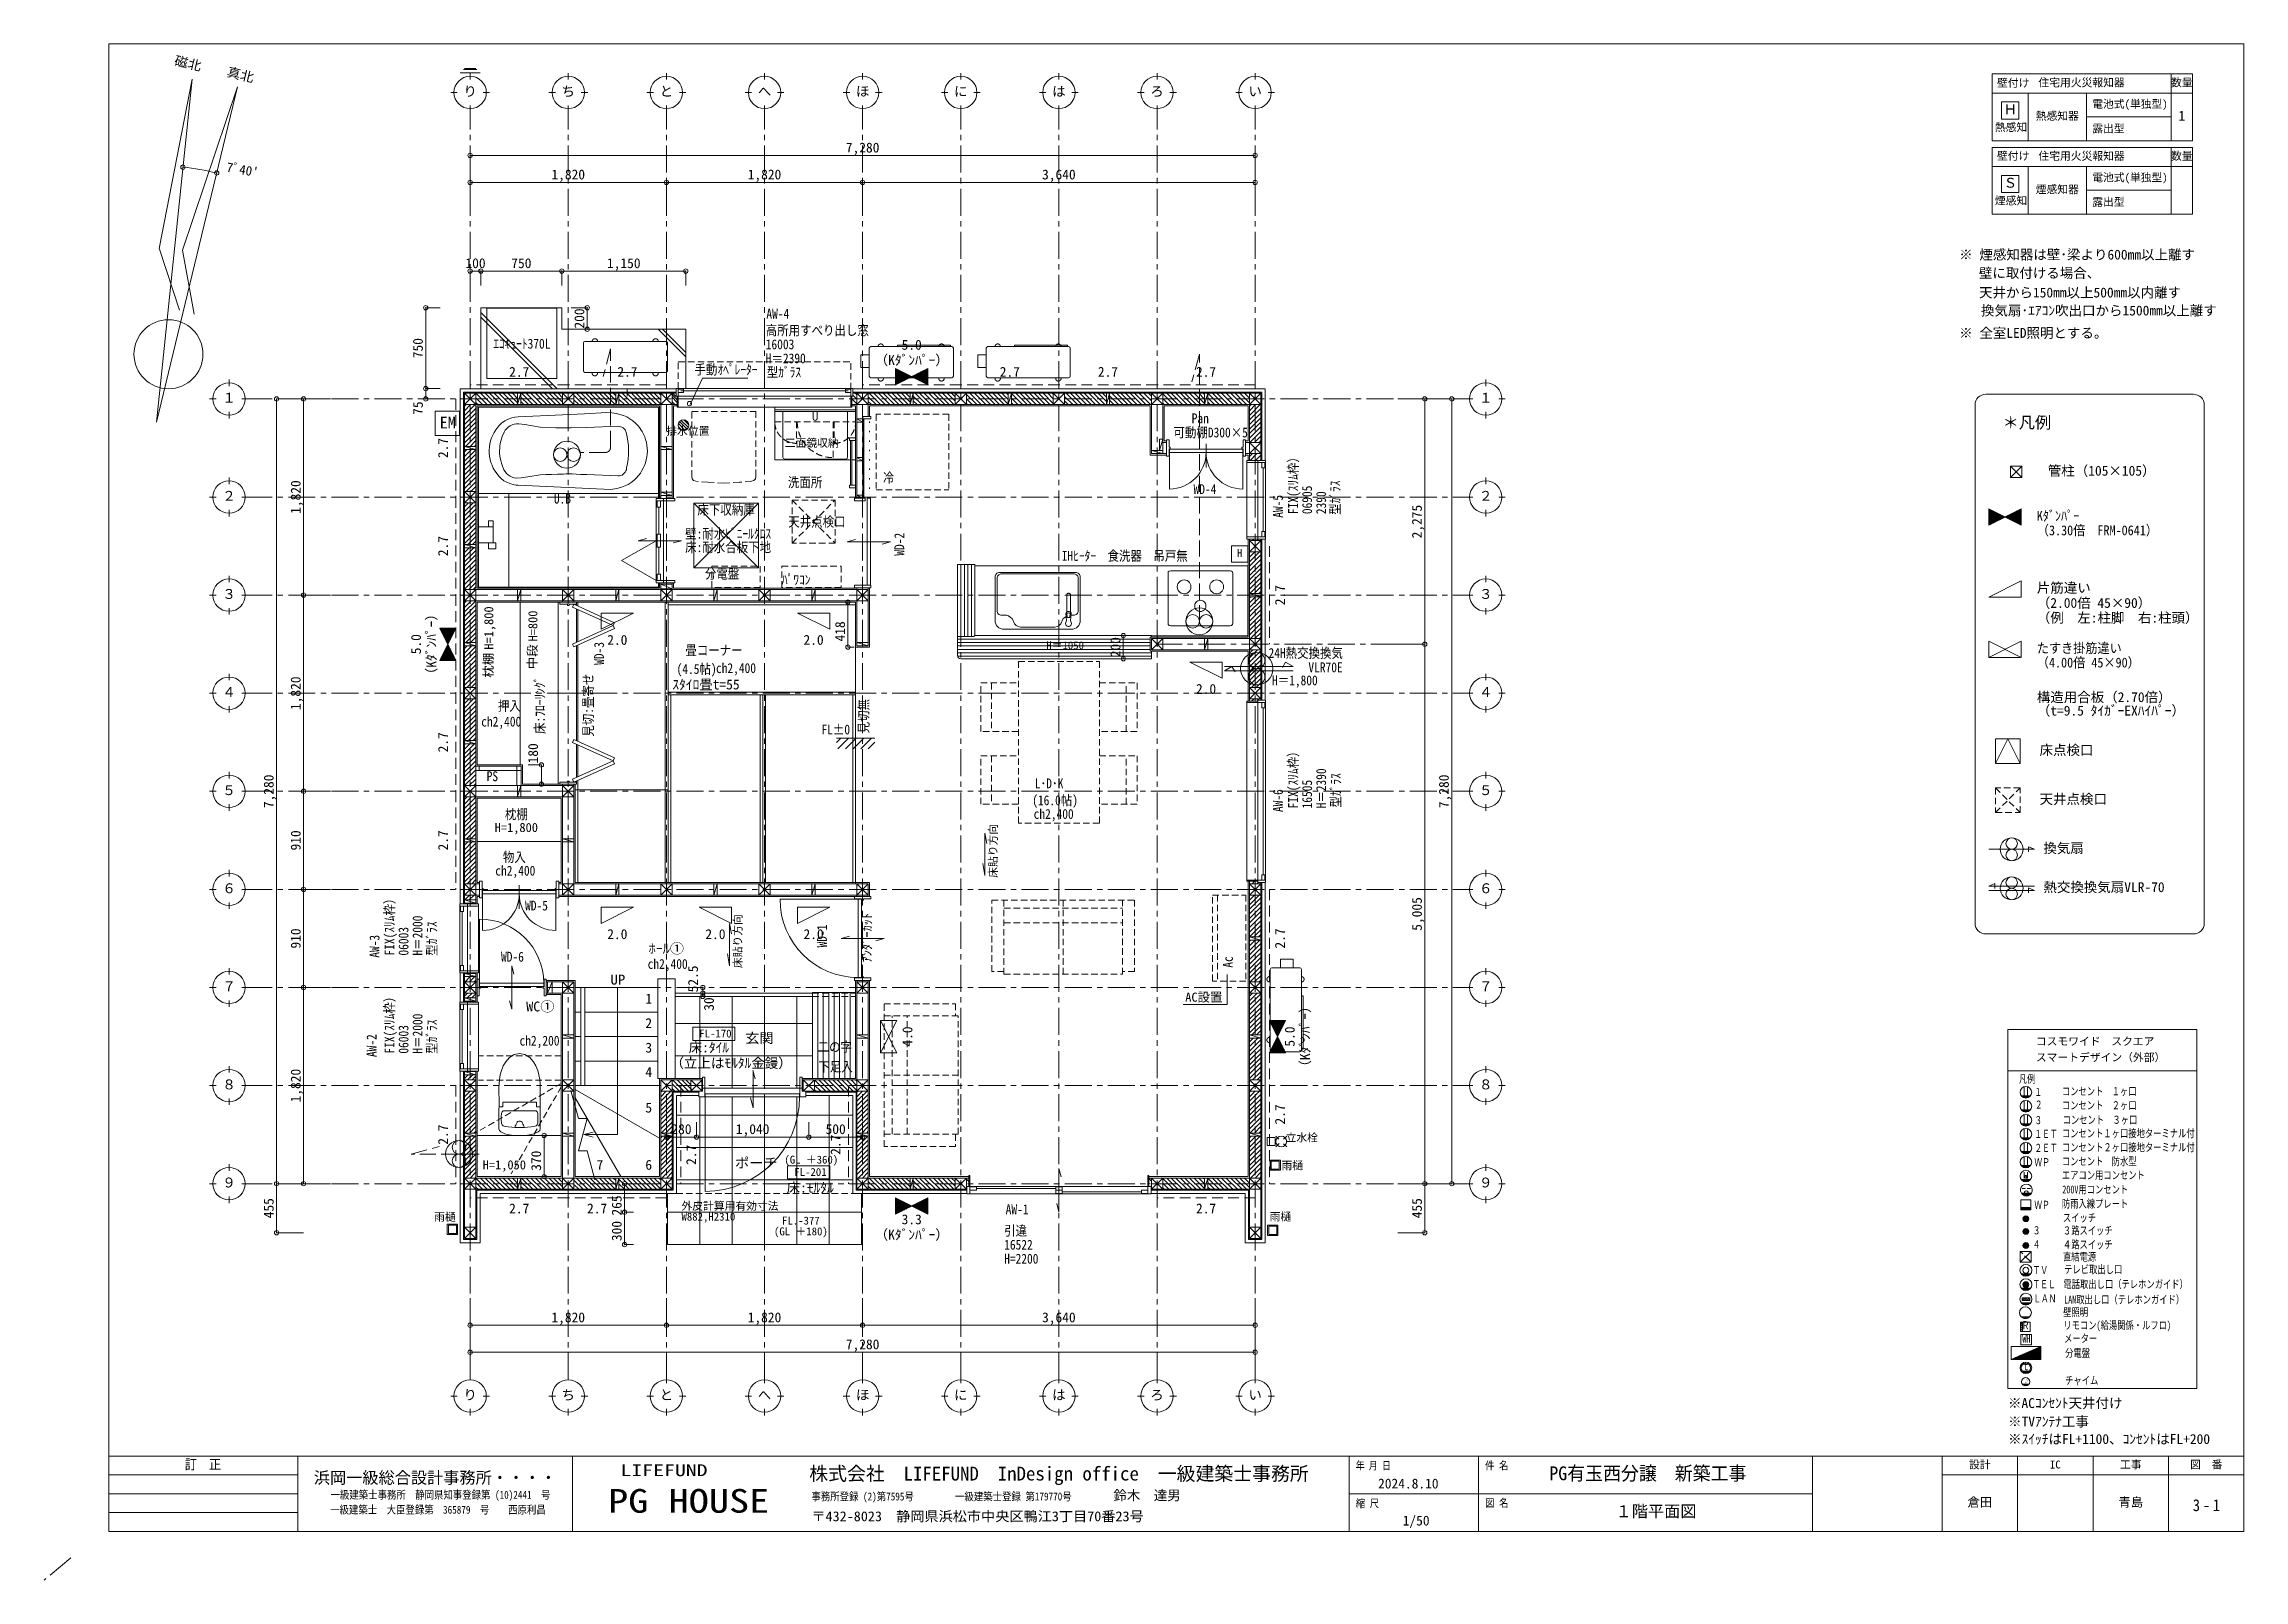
# Model space of a CAD drawing. Units: millimetres at full size, sheet at 1:50. Extents: x -16792 to 54909, y -26252 to 25759.
# Drawn here: x -9108 to 11294, y -7408 to 6842 of the extents above; entities that cross this region are included whole.
import ezdxf
from ezdxf.enums import TextEntityAlignment as Align

# ---------------------------------------------------------------- set-up
doc = ezdxf.new("R2010")
doc.units = ezdxf.units.MM
doc.header["$LTSCALE"] = 50
doc.header["$PDMODE"] = 32
doc.header["$PDSIZE"] = 40
for name, pattern in [('CHAIN1', [8, 5, -1, 1, -1]), ('CHAIN2', [12, 9, -1, 1, -1]), ('DASHED1', [1.8, 1.2, -0.6]), ('DASHED2', [3, 2, -1]), ('DASHED3', [4, 3, -1]), ('DOTTED', [1.75, 0.25, -1.5])]:
    doc.linetypes.add(name, pattern=pattern)
for name, color, linetype, lineweight in [('3-1_通り芯・通り番号', 7, 'Continuous', 13), ('3-2_柱(黄)', 4, 'Continuous', 5), ('3-3_仕上線(黄)', 3, 'Continuous', 20), ('3-4_下地・間柱(水色)', 4, 'Continuous', 5), ('3-5_サッシ・室内建具', 7, 'Continuous', 13), ('3-6_住宅設備・造作', 4, 'Continuous', 5), ('3-7_家具点線', 4, 'DASHED1', 5), ('3-8_ハッチング', 1, 'Continuous', 9), ('3-9_建築設備', 5, 'Continuous', 13), ('3-A_文字', 7, 'Continuous', 13), ('3-F_寸法・方位', 7, 'Continuous', 13), ('C-0', 6, 'Continuous', 13), ('F-8_図名（電気）', 3, 'Continuous', 20), ('F-F_図面枠（共通）', 7, 'Continuous', 13)]:
    doc.layers.add(name, color=color, linetype=linetype, lineweight=lineweight)
doc.layers.add('F-0_図名（一般）', color=3, linetype='Continuous')
doc.layers.add('F-1_凡例（一般）', color=7, linetype='Continuous')
doc.styles.add('ＭＳ ゴシック', font='')
doc.styles.get('ＭＳ ゴシック').set_extended_font_data('MS Gothic')

msp = doc.modelspace()

# ---------------------------------------------------------------- texts
at = {"layer": '3-4_下地・間柱(水色)', "color": 7, "style": 'ＭＳ ゴシック', "width": 0.85}
for s, p in [('AW-4', (-2409.18, 4266.52)), ('16003', (-2415.07, 3982.35)), ('高所用すべり出し窓', (-2415.07, 4112.35))]:
    msp.add_text(s, height=91.64, dxfattribs=at).set_placement(p, align=Align.BOTTOM_LEFT)
at = {"layer": '3-4_下地・間柱(水色)', "color": 7, "style": 'ＭＳ ゴシック'}
for s, p in [('排水位置', (-3337.27, 3192.9)), ('三面鏡収納', (-2238.3, 3081.7))]:
    msp.add_text(s, height=73.31, dxfattribs=at).set_placement(p, align=Align.BOTTOM_LEFT)
at = {"layer": '3-5_サッシ・室内建具', "style": 'ＭＳ ゴシック'}
msp.add_text('2', height=91.64, dxfattribs=at).set_placement((-3531.51, -2314.95), align=Align.BOTTOM_LEFT)
at = {"layer": '3-6_住宅設備・造作', "style": 'ＭＳ ゴシック', "width": 0.85}
msp.add_text('ｴｺｷｭｰﾄ370L', height=91.64, dxfattribs=at).set_placement((-4942.24, 3988.28), align=Align.BOTTOM_LEFT)
at = {"layer": '3-6_住宅設備・造作', "style": 'ＭＳ ゴシック'}
msp.add_text('立水栓', height=73.31, dxfattribs=at).set_placement((2406.03, -3362.56), align=Align.BOTTOM_LEFT)
at = {"layer": '3-6_住宅設備・造作', "color": 7, "style": 'ＭＳ ゴシック'}
for s, p in [('(GL ＋360)', (-2242.16, -3566.9)), ('FL.-377', (-2263.65, -4132.31)), ('(GL ＋180)', (-2338.65, -4232.31))]:
    msp.add_text(s, height=73.31, dxfattribs=at).set_placement(p, align=Align.BOTTOM_LEFT)
at = {"layer": '3-9_建築設備', "style": 'ＭＳ ゴシック'}
for s, height, p in [('EM', 110, (-5439, 3242.12)), ('H', 73.31, (1954.92, 2060.63))]:
    msp.add_text(s, height=height, dxfattribs=at).set_placement(p, align=Align.BOTTOM_LEFT)
at = {"layer": '3-9_建築設備', "color": 7, "style": 'ＭＳ ゴシック', "width": 0.85}
for s, p in [('分電盤', (-2979.12, 1854.26)), ('ﾊﾟﾜｺﾝ', (-2265.32, 1799.34)), ('24H熱交換換気', (2247.52, 1119.29)), ('VLR70E', (2617.48, 985.99)), ('H＝1,800', (2279.85, 865.12))]:
    msp.add_text(s, height=91.64, dxfattribs=at).set_placement(p, align=Align.BOTTOM_LEFT)
at = {"layer": '3-A_文字', "style": 'ＭＳ ゴシック'}
for s, height, p in [('り', 91.64, (-5218.76, 6329.82)), ('ち', 91.64, (-4308.76, 6329.82)), ('と', 91.64, (-3398.76, 6329.82)), ('へ', 91.64, (-2488.76, 6329.82)), ('ほ', 91.64, (-1578.76, 6329.82)), ('に', 91.64, (-668.76, 6329.82)), ('は', 91.64, (241.24, 6329.82)), ('ろ', 91.64, (1151.24, 6329.82)), ('い', 91.64, (2061.24, 6329.82)), ('１', 91.64, (-7454.68, 3486.3)), ('１', 91.64, (4199.82, 3486.3)), ('２', 91.64, (-7454.68, 2576.3)), ('２', 91.64, (4199.82, 2576.3)), ('３', 91.64, (-7454.68, 1666.3)), ('３', 91.64, (4199.82, 1666.3)), ('H＝1050', 73.31, (187.07, 1204.25)), ('４', 91.64, (-7454.68, 756.3)), ('ｽﾀｲﾛ畳t=55', 91.64, (-3281.61, 826.6)), ('４', 91.64, (4199.82, 756.3)), ('５', 91.64, (-7454.68, -153.7)), ('５', 91.64, (4199.82, -153.7)), ('H=1,800', 84.31, (-4928.98, -494.14)), ('６', 91.64, (-7454.68, -1063.7)), ('６', 91.64, (4199.82, -1063.7)), ('７', 91.64, (-7454.68, -1973.7)), ('1', 91.64, (-3531.51, -2087.45)), ('AC設置', 84.31, (1475.27, -2068.37)), ('７', 91.64, (4199.82, -1973.7)), ('3', 91.64, (-3531.51, -2542.45)), ('８', 91.64, (-7454.68, -2883.7)), ('4', 91.64, (-3531.51, -2769.95)), ('８', 91.64, (4199.82, -2883.7)), ('5', 91.64, (-3531.51, -3099.05)), ('H=1,050', 84.31, (-5040.1, -3623.86)), ('7', 91.64, (-3984.21, -3629.7)), ('6', 91.64, (-3531.51, -3629.7)), ('雨樋', 73.31, (2367.98, -3621.05)), ('９', 91.64, (-7454.68, -3793.7)), ('９', 91.64, (4199.82, -3793.7)), ('雨樋', 73.31, (-5489.99, -4098.19)), ('雨樋', 73.31, (2258.12, -4095.92)), ('り', 91.64, (-5218.76, -5763.7)), ('ち', 91.64, (-4308.76, -5763.7)), ('と', 91.64, (-3398.76, -5763.7)), ('へ', 91.64, (-2488.76, -5763.7)), ('ほ', 91.64, (-1578.76, -5763.7)), ('に', 91.64, (-668.76, -5763.7)), ('は', 91.64, (241.24, -5763.7)), ('ろ', 91.64, (1151.24, -5763.7)), ('い', 91.64, (2061.24, -5763.7))]:
    msp.add_text(s, height=height, dxfattribs=at).set_placement(p, align=Align.BOTTOM_LEFT)
for s, width, p in [('手動ｵﾍﾟﾚｰﾀｰ', 0.85, (-3075.51, 3748.25)), ('H＝2390', 0.85, (-2415.07, 3852.35)), ('型ｶﾞﾗｽ', 0.85, (-2405.75, 3723.78)), ('可動棚D300×5', 0.85, (1366.65, 3164.55)), ('Pan', 0.85, (1534.99, 3295.58)), ('冷', 0.8, (-1326.41, 2745.69)), ('U.B', 0.85, (-4380.01, 2551.3)), ('洗面所', 0.85, (-2209.8, 2702.38)), ('WD-4', 0.85, (1552.59, 2638.66)), ('床下収納庫', 0.85, (-3048.57, 2448.2)), ('天井点検口', 0.85, (-2205.83, 2336.63)), ('壁:耐水ﾋﾞﾆｰﾙｸﾛｽ', 0.85, (-3162.05, 2225.31)), ('床:耐水合板下地', 0.85, (-3162.05, 2100.31)), ('IHﾋｰﾀｰ\u3000食洗器\u3000吊戸無', 0.85, (329.78, 2020.26)), ('畳コーナー', 0.85, (-3160.56, 1144.04)), ('(4.5帖)', 0.85, (-3241.81, 970.55)), ('ch2,400', 0.85, (-2876.44, 978.66)), ('押入', 0.85, (-4899.44, 628.34)), ('ch2,400', 0.85, (-5053.34, 482.49)), ('FL±0', 0.85, (-1897.89, 409.09)), ('PS', 0.85, (-5003.49, -24.45)), ('L･D･K', 0.85, (79.99, -91.2)), ('(16.0帖)', 0.85, (56.51, -247.67)), ('枕棚', 0.85, (-4833.82, -377.15)), ('ch2,400', 0.85, (69.81, -374.24)), ('ch2,400', 0.85, (-4922.89, -900.78)), ('物入', 0.85, (-4852.33, -775.08)), ('WD-5', 0.85, (-4647.07, -1224.23)), ('WD-6', 0.85, (-4870.08, -1699.38)), ('ﾎｰﾙ①', 1.05, (-3500.78, -1622.63)), ('UP', 1.1, (-3855.01, -1911.2)), ('ch2,400', 0.85, (-3509.95, -1765.86)), ('WC①', 1.05, (-4636.65, -2160.77)), ('玄関', 1.05, (-2605.01, -2453.7)), ('二の字', 0.85, (-1933.69, -2535.27)), ('下足入', 0.85, (-1926.41, -2718.5)), ('ポーチ', 1.05, (-2699.01, -3611.83)), ('AW-1', 0.85, (-190.09, -4041.93)), ('16522', 0.85, (-203.81, -4370.58)), ('引違', 0.85, (-203.81, -4240.58)), ('H=2200', 0.85, (-203.81, -4500.58))]:
    msp.add_text(s, height=91.64, dxfattribs=dict(at, width=width)).set_placement(p, align=Align.BOTTOM_LEFT)
at = {"layer": '3-A_文字', "style": 'ＭＳ ゴシック', "width": 0.85}
for s, p in [('FIX(ｽﾘﾑ枠）', (2548.74, 2480.05)), ('06905', (2678.74, 2480.05)), ('2390', (2808.74, 2480.05)), ('型ｶﾞﾗｽ', (2938.74, 2473.38)), ('AW-5', (2408.66, 2446.34)), ('WD-2', (-1103.35, 2094.72)), ('WD-3', (-3888.02, 1081.66)), ('床:ﾌﾛｰﾘﾝｸﾞ', (-4436.37, 441.22)), ('見切:畳寄せ', (-3988.73, 416.04)), ('見切無', (-1434.26, 446.82)), ('FIX(ｽﾘﾑ枠）', (2548.74, -249.95)), ('16505', (2678.74, -249.95)), ('H＝2390', (2808.74, -249.95)), ('型ｶﾞﾗｽ', (2944.88, -241.96)), ('AW-6', (2408.66, -283.66)), ('FIX(ｽﾘﾑ枠）', (-5831.26, -1614.95)), ('06003', (-5701.26, -1614.95)), ('H＝2000', (-5571.26, -1614.95)), ('型ｶﾞﾗｽ', (-5437.75, -1617.32)), ('WD-1', (-1819.97, -1539.73)), ('AW-3', (-5970.08, -1635)), ('Ac', (1943.94, -1727.63)), ('FIX(ｽﾘﾑ枠）', (-5831.26, -2524.95)), ('H＝2000', (-5571.26, -2524.95)), ('型ｶﾞﾗｽ', (-5437.75, -2527.32)), ('AW-2', (-5997.29, -2556.77)), ('06003', (-5701.26, -2524.95))]:
    msp.add_text(s, height=91.64, rotation=90, dxfattribs=at).set_placement(p, align=Align.BOTTOM_LEFT)
at = {"layer": '3-A_文字', "style": 'ＭＳ ゴシック'}
for s, height, p in [('H=1,800', 84.31, (-4916.57, 1222.99)), ('H=800', 84.31, (-4507.76, 1298.83)), ('中段', 84.31, (-4512.88, 1042.07)), ('枕棚', 84.31, (-4920.66, 962.78)), ('床貼り方向', 73.31, (-248.04, -893.19)), ('床貼り方向', 73.31, (-2615.89, -1731.37)), ('ｱﾝﾀﾞｰｶｯﾄ', 84.31, (-1408.66, -1679.66))]:
    msp.add_text(s, height=height, rotation=90, dxfattribs=at).set_placement(p, align=Align.BOTTOM_LEFT)
at = {"layer": '3-A_文字', "color": 6, "style": 'ＭＳ ゴシック', "width": 0.85}
msp.add_text('ch2,200', height=91.64, dxfattribs=at).set_placement((-4698.34, -2477.6), align=Align.BOTTOM_LEFT)
at = {"layer": '3-F_寸法・方位', "style": 'ＭＳ ゴシック', "width": 1.05}
for s, p in [('磁北', (-7911.35, 6624.43)), ('真北', (-7424.92, 6518.26))]:
    msp.add_text(s, height=87.98, rotation=346.425, dxfattribs=at).set_placement(p, align=Align.BOTTOM_LEFT)
at = {"layer": '3-F_寸法・方位', "style": 'ＭＳ ゴシック'}
for s, height, p in [('7,280', 91.64, (-1672.51, 5807.79)), ('1,820', 91.64, (-4402.51, 5557.79)), ('1,820', 91.64, (-2582.51, 5557.79)), ('3,640', 91.64, (147.49, 5557.79)), ('100', 91.64, (-5200.01, 4735.02)), ('750', 91.64, (-4775.01, 4735.02)), ('1,150', 91.64, (-3887.51, 4735.02)), ('床:ﾀｲﾙ', 91.64, (-3129.92, -2540.63)), ('FL-170', 73.31, (-3031.28, -2396.89)), ('（立上はﾓﾙﾀﾙ金鏝）', 91.64, (-3298.73, -2684.62)), ('280', 91.64, (-3290.01, -3298.34)), ('1,040', 91.64, (-2692.51, -3298.34)), ('500', 91.64, (-1860.01, -3298.34)), ('FL-201', 73.31, (-2150.05, -3681.42)), ('床:ﾓﾙﾀﾙ', 91.64, (-2221.23, -3841.32)), ('1,820', 91.64, (-4402.51, -5044.63)), ('1,820', 91.64, (-2582.51, -5044.63)), ('3,640', 91.64, (147.49, -5044.63)), ('7,280', 91.64, (-1672.51, -5294.63))]:
    msp.add_text(s, height=height, dxfattribs=at).set_placement(p, align=Align.BOTTOM_LEFT)
for s, height, rotation, p in [("7ﾟ40'", 87.98, 350.258, (-7426.06, 5631.8)), ('200', 91.64, 90, (-4070.29, 4201.55)), ('750', 91.64, 90, (-5567.78, 3926.55)), ('75', 91.64, 90, (-5567.78, 3401.11)), ('1,820', 91.64, 90, (-6701.36, 2482.55)), ('2,275', 91.64, 90, (3697, 2255.05)), ('418', 91.64, 90, (-1652.82, 1298.8)), ('200', 91.64, 90, (901.23, 1152.55)), ('1,820', 91.64, 90, (-6701.36, 662.55)), ('180', 91.64, 90, (-4500.1, 167.62)), ('7,280', 91.64, 90, (-6951.36, -247.45)), ('7,280', 91.64, 90, (3947, -247.45)), ('910', 91.64, 90, (-6701.36, -639.95)), ('5,005', 91.64, 90, (3697, -1384.95)), ('910', 91.64, 90, (-6701.36, -1549.95)), ('52.5', 91.64, 90, (-3016.68, -1956.5)), ('30', 91.64, 90, (-2868.95, -2127.22)), ('1,820', 91.64, 90, (-6701.36, -2977.45)), ('370', 91.64, 90, (-4471.26, -3612)), ('455', 91.64, 90, (-6951.36, -4052.45)), ('265', 91.64, 90, (-3723.83, -4027.19)), ('455', 91.64, 90, (3697, -4052.45)), ('300', 91.64, 90, (-3723.83, -4264.06))]:
    msp.add_text(s, height=height, rotation=rotation, dxfattribs=at).set_placement(p, align=Align.BOTTOM_LEFT)
at = {"layer": 'C-0', "color": 5, "style": 'ＭＳ ゴシック'}
for s, height, p in [('1', 91.64, (10686.57, 6103.44)), ('2.7', 91.64, (-4795.01, 3727.13)), ('2.7', 91.64, (-3791.26, 3727.13)), ('2.7', 91.64, (-245.01, 3727.13)), ('2.7', 91.64, (664.99, 3727.13)), ('2.7', 91.64, (1574.99, 3727.13)), ('2.0', 91.64, (-3885.01, 1240.44)), ('2.0', 91.64, (-2065.01, 1240.44)), ('2.0', 91.64, (1574.99, 785.44)), ('2.0', 91.64, (-3885.01, -1489.56)), ('2.0', 91.64, (-2975.01, -1489.56)), ('2.0', 91.64, (-2065.01, -1489.56)), ('2.7', 91.64, (-4795.01, -4034.53)), ('2.7', 91.64, (-4072.51, -4034.53)), ('W882,H2310', 73.31, (-3196.31, -4096.01)), ('外皮計算用有効寸法', 73.31, (-3196.31, -3996.01)), ('2.7', 91.64, (1574.99, -4034.53))]:
    msp.add_text(s, height=height, dxfattribs=at).set_placement(p, align=Align.BOTTOM_LEFT)
at = {"layer": 'C-0', "style": 'ＭＳ ゴシック'}
for s, p in [('5.0', (-1155.01, 3977.89)), ('（Kﾀﾞﾝﾊﾟｰ）', (-1405.01, 3835.91)), ('3.3', (-1155.01, -4135.25)), ('（Kﾀﾞﾝﾊﾟｰ）', (-1405.01, -4277.23))]:
    msp.add_text(s, height=91.64, dxfattribs=at).set_placement(p, align=Align.BOTTOM_LEFT)
at = {"layer": 'C-0', "color": 5, "style": 'ＭＳ ゴシック'}
for s, p in [('2.7', (-5334.59, 3000.05)), ('2.7', (-5334.59, 2090.05)), ('2.7', (2427.07, 1635.05)), ('2.7', (-5334.59, 270.05)), ('2.7', (-5334.59, -639.95)), ('2.7', (2427.07, -1549.95)), ('4.0', (-1027.9, -2459.95)), ('2.7', (2427.07, -3182.45)), ('2.7', (-5334.59, -3369.95)), ('2.7', (-3032.93, -3557.45)), ('2.7', (-1694.59, -3463.7))]:
    msp.add_text(s, height=91.64, rotation=90, dxfattribs=at).set_placement(p, align=Align.BOTTOM_LEFT)
at = {"layer": 'C-0', "style": 'ＭＳ ゴシック'}
for s, p in [('（Kﾀﾞﾝﾊﾟｰ）', (-5443.36, 930.05)), ('5.0', (-5585.34, 1180.05)), ('（Kﾀﾞﾝﾊﾟｰ）', (2659.64, -2709.95)), ('5.0', (2517.66, -2459.95))]:
    msp.add_text(s, height=91.64, rotation=90, dxfattribs=at).set_placement(p, align=Align.BOTTOM_LEFT)
at = {"layer": 'F-0_図名（一般）', "style": 'ＭＳ ゴシック'}
msp.add_text('１階平面図', height=110, dxfattribs=at).set_placement((5466.71, -6858.13), align=Align.BOTTOM_LEFT)
at = {"layer": 'F-0_図名（一般）', "insert": (10819.26, -6770.63), "char_height": 110, "attachment_point": 7, "style": 'ＭＳ ゴシック'}
msp.add_mtext('\\T1.38;\\W0.9;3-1', dxfattribs=at)
at = {"layer": 'F-1_凡例（一般）', "style": 'ＭＳ ゴシック', "width": 0.85}
msp.add_text('一級建築士登録 第179770号', height=73.31, dxfattribs=at).set_placement((-659.58, -6691.89), align=Align.BOTTOM_LEFT)
at = {"layer": 'F-1_凡例（一般）', "style": 'ＭＳ ゴシック'}
msp.add_text('鈴木\u3000達男', height=91.64, dxfattribs=at).set_placement((808.92, -6695.5), align=Align.BOTTOM_LEFT)
at = {"layer": 'F-8_図名（電気）', "color": 4, "style": 'ＭＳ ゴシック'}
for s, p in [('コスモワイド\u3000スクエア', (9364.07, -2469.31)), ('スマートデザイン（外部）', (9364.07, -2617.78))]:
    msp.add_text(s, height=73.31, dxfattribs=at).set_placement(p, align=Align.BOTTOM_LEFT)
for s, height, width, p in [('凡例', 73.31, 0.75, (9205.87, -2818.75)), ('１', 73.31, 0.7, (9350.49, -2939.53)), ('コンセント\u3000１ヶ口', 73.31, 0.75, (9605.38, -2933.32)), ('２', 73.31, 0.7, (9354.33, -3057.29)), ('コンセント\u3000２ヶ口', 73.31, 0.75, (9605.38, -3063.24)), ('３', 73.31, 0.7, (9350.49, -3201.53)), ('１ＥＴ', 73.31, 0.7, (9350.49, -3328.98)), ('コンセント１ヶ口接地ターミナル付', 73.31, 0.75, (9605.38, -3323.09)), ('コンセント\u3000３ヶ口', 73.31, 0.75, (9612.17, -3198.13)), ('２ＥＴ', 73.31, 0.7, (9350.49, -3458.9)), ('コンセント２ヶ口接地ターミナル付', 73.31, 0.75, (9605.38, -3453.01)), ('ＷＰ', 73.31, 0.7, (9350.49, -3591.31)), ('エアコン用コンセント', 73.31, 0.75, (9605.38, -3710.92)), ('コンセント\u3000防水型', 73.31, 0.75, (9605.38, -3582.94)), ('防雨入線プレート', 73.31, 0.75, (9605.38, -3976.55)), ('200V用コンセント', 73.31, 0.75, (9609.19, -3843.7)), ('ＷＰ', 73.31, 0.7, (9349.63, -3987.21)), ('スイッチ', 73.31, 0.75, (9614.75, -4106.15)), ('３', 73.31, 0.7, (9334.65, -4223.54)), ('４', 73.31, 0.7, (9334.65, -4353.14)), ('３路スイッチ', 73.31, 0.75, (9614.75, -4225.04)), ('４路スイッチ', 73.31, 0.75, (9614.75, -4354.64)), ('直結電源', 73.31, 0.75, (9614.75, -4469.06)), ('テレビ取出し口', 73.31, 0.75, (9626.53, -4585.3)), ('ＴＥＬ', 73.31, 0.7, (9332.82, -4722.89)), ('ＴＶ', 73.31, 0.7, (9333.66, -4592.48)), ('電話取出し口（テレホンガイド）', 73.31, 0.75, (9619.35, -4722.67)), ('ＬＡＮ', 73.31, 0.7, (9339.22, -4855.38)), ('壁照明', 73.31, 0.75, (9617.55, -4982.5)), ('LAN取出し口（テレホンガイド）', 73.31, 0.75, (9626.33, -4865.3)), ('Ｒ', 73.31, 0.75, (9229.52, -5103.69)), ('リモコン(給湯関係・ルフロ)', 73.31, 0.75, (9618.7, -5103.71)), ('WH', 73.31, 0.75, (9238.28, -5229.75)), ('メーター', 73.31, 0.75, (9625.61, -5225.75)), ('分電盤', 73.31, 0.75, (9635.23, -5360.97)), ('ｔ', 73.31, 0.7, (9234.15, -5483.44)), ('♪', 36.66, 0.7, (9253.89, -5591.03)), ('チャイム', 73.31, 0.75, (9635.23, -5615.6))]:
    msp.add_text(s, height=height, dxfattribs=dict(at, width=width)).set_placement(p, align=Align.BOTTOM_LEFT)
at = {"layer": 'F-8_図名（電気）', "color": 7, "style": 'ＭＳ ゴシック'}
for s, p in [('※ACｺﾝｾﾝﾄ天井付け', (9105.34, -5840.07)), ('※TVｱﾝﾃﾅ工事', (9106.52, -6011.17)), ('※ｽｲｯﾁはFL+1100、ｺﾝｾﾝﾄはFL+200', (9106.52, -6173.23))]:
    msp.add_text(s, height=91.64, dxfattribs=at).set_placement(p, align=Align.BOTTOM_LEFT)
at = {"layer": 'F-F_図面枠（共通）', "style": 'ＭＳ ゴシック'}
for s, height, p in [('住宅用火災報知器', 73.31, (9387.94, 6425.49)), ('数量', 73.31, (10617.82, 6425.49)), ('壁付け', 73.31, (9003.57, 6421.91)), ('電池式(単独型)', 73.31, (9886.76, 6226.49)), ('Ｈ', 91.64, (9064.96, 6162.71)), ('熱感知器', 73.31, (9363.24, 6115.94)), ('熱感知', 73.31, (8984.03, 6011.23)), ('露出型', 73.31, (9886.76, 5998.69)), ('壁付け', 73.31, (9003.57, 5744.39)), ('住宅用火災報知器', 73.31, (9387.94, 5744.13)), ('数量', 73.31, (10617.82, 5744.13)), ('Ｓ', 91.64, (9064.96, 5481.34)), ('煙感知器', 73.31, (9363.24, 5434.58)), ('電池式(単独型)', 73.31, (9886.76, 5545.13)), ('煙感知', 73.31, (8984.03, 5329.87)), ('露出型', 73.31, (9886.76, 5317.33)), ('※ 煙感知器は壁･梁より600mm以上離す', 91.64, (8653.13, 4814.77)), ('壁に取付ける場合、', 91.64, (8836.01, 4643.73)), ('天井から150mm以上500mm以内離す', 91.64, (8837.11, 4463.01)), ('換気扇･ｴｱｺﾝ吹出口から1500mm以上離す', 91.64, (8854.98, 4295.92)), ('※ 全室LED照明とする。', 91.64, (8653.13, 4088.17)), ('＊凡例', 110, (9055.53, 3242.48)), ('管柱（105×105）', 91.64, (9474.86, 2809.32)), ('片筋違い', 91.64, (9372.99, 1723.57)), ('（2.00倍 45×90）', 91.64, (9372.99, 1583.35)), ('（例\u3000左:柱脚\u3000右:柱頭）', 91.64, (9372.99, 1445.69)), ('構造用合板（2.70倍）', 91.64, (9372.99, 709.13)), ('（t=9.5 ﾀｲｶﾞｰEXﾊｲﾊﾟｰ）', 91.64, (9372.99, 584.13)), ('床点検口', 91.64, (9398.18, 218.37)), ('天井点検口', 91.64, (9398.18, -236.63)), ('換気扇', 91.64, (9433.93, -691.63)), ('熱交換換気扇VLR-70', 91.64, (9433.93, -1053.59)), ('設計', 73.31, (8744.26, -6395.63)), ('IC', 73.31, (9494.26, -6395.63)), ('工事', 73.31, (10144.26, -6395.63)), ('図\u3000番', 73.31, (10794.26, -6395.63)), ('浜岡一級総合設計事務所・・・・', 110, (-6606.11, -6546.42)), ('株式会社\u3000LIFEFUND\u3000InDesign office\u3000一級建築士事務所', 128.3, (-2011.9, -6523.42)), ('倉田', 84.31, (8729.26, -6753.13)), ('青島', 84.31, (10129.26, -6753.13)), ('1/50', 91.64, (3492.1, -6930.06))]:
    msp.add_text(s, height=height, dxfattribs=at).set_placement(p, align=Align.BOTTOM_LEFT)
for s, height, width, p in [('Kﾀﾞﾝﾊﾟｰ', 91.64, 0.9, (9372.99, 2390.79)), ('（3.30倍\u3000FRM-0641）', 91.64, 0.9, (9372.99, 2256.79)), ('たすき掛筋違い', 91.64, 0.9, (9372.99, 1164.13)), ('（4.00倍 45×90）', 91.64, 0.9, (9372.99, 1030.12)), ('訂\u3000正', 91.64, 0.9, (-7803.24, -6408.13)), ('年 月 日', 73.31, 0.8, (3056.48, -6405.49)), ('件 名', 73.31, 0.85, (4256.48, -6405.49)), ('LIFEFUND', 110, 1.35, (-3762.46, -6477.4)), ('PG有玉西分譲\u3000新築工事', 128.3, 0.95, (4851.71, -6520.63)), ('一級建築士\u3000大臣登録第\u3000365879\u3000号\u3000\u3000西原利昌', 73.31, 0.85, (-6454.47, -6814.76)), ('一級建築士事務所\u3000静岡県知事登録第 (10)2441\u3000号', 73.31, 0.85, (-6451.09, -6676.17)), ('PG HOUSE', 219.9, 1.25, (-3877.53, -6849.95)), ('事務所登録 (2)第7595号', 73.31, 0.85, (-1991.44, -6691.89)), ('縮 尺', 73.31, 0.85, (3056.48, -6755.49)), ('図 名', 73.31, 0.85, (4256.83, -6752.25)), ('〒432-8023\u3000静岡県浜松市中央区鴨江3丁目70番23号', 91.64, 1.05, (-1991.75, -6890.25))]:
    msp.add_text(s, height=height, dxfattribs=dict(at, width=width)).set_placement(p, align=Align.BOTTOM_LEFT)
at = {"layer": 'F-F_図面枠（共通）', "color": 3, "style": 'ＭＳ ゴシック'}
msp.add_text('2024.8.10', height=91.64, dxfattribs=at).set_placement((3263.56, -6586.47), align=Align.BOTTOM_LEFT)

# ---------------------------------------------------------------- linework, layer by layer
at = {"layer": '3-1_通り芯・通り番号'}
for p, q in [((-5156.26, 6572.32), (-5156.26, 6512.32)), ((-4246.26, 6572.32), (-4246.26, 6512.32)), ((-3336.26, 6572.32), (-3336.26, 6512.32)), ((-2426.26, 6572.32), (-2426.26, 6512.32)), ((-1516.26, 6572.32), (-1516.26, 6512.32)), ((-606.26, 6572.32), (-606.26, 6512.32)), ((303.74, 6572.32), (303.74, 6512.32)), ((1213.74, 6572.32), (1213.74, 6512.32)), ((2123.74, 6572.32), (2123.74, 6512.32)), ((-5336.26, 6392.32), (-5276.26, 6392.32)), ((-5036.26, 6392.32), (-4976.26, 6392.32)), ((-4426.26, 6392.32), (-4366.26, 6392.32)), ((-4126.26, 6392.32), (-4066.26, 6392.32)), ((-3516.26, 6392.32), (-3456.26, 6392.32)), ((-3216.26, 6392.32), (-3156.26, 6392.32)), ((-2606.26, 6392.32), (-2546.26, 6392.32)), ((-2306.26, 6392.32), (-2246.26, 6392.32)), ((-1696.26, 6392.32), (-1636.26, 6392.32)), ((-1396.26, 6392.32), (-1336.26, 6392.32)), ((-786.26, 6392.32), (-726.26, 6392.32)), ((-486.26, 6392.32), (-426.26, 6392.32)), ((123.74, 6392.32), (183.74, 6392.32)), ((423.74, 6392.32), (483.74, 6392.32)), ((1033.74, 6392.32), (1093.74, 6392.32)), ((1333.74, 6392.32), (1393.74, 6392.32)), ((1943.74, 6392.32), (2003.74, 6392.32)), ((2243.74, 6392.32), (2303.74, 6392.32)), ((-5156.26, 6272.32), (-5156.26, 6212.32)), ((-4246.26, 6272.32), (-4246.26, 6212.32)), ((-3336.26, 6272.32), (-3336.26, 6212.32)), ((-2426.26, 6272.32), (-2426.26, 6212.32)), ((-1516.26, 6272.32), (-1516.26, 6212.32)), ((-606.26, 6272.32), (-606.26, 6212.32)), ((303.74, 6272.32), (303.74, 6212.32)), ((1213.74, 6272.32), (1213.74, 6212.32)), ((2123.74, 6272.32), (2123.74, 6212.32)), ((-7392.18, 3668.8), (-7392.18, 3728.8)), ((4262.32, 3728.8), (4262.32, 3668.8)), ((-7572.18, 3548.8), (-7512.18, 3548.8)), ((-7272.18, 3548.8), (-7212.18, 3548.8)), ((4142.32, 3548.8), (4082.32, 3548.8)), ((4442.32, 3548.8), (4382.32, 3548.8)), ((-7392.18, 3368.8), (-7392.18, 3428.8)), ((4262.32, 3428.8), (4262.32, 3368.8)), ((-7392.18, 2758.8), (-7392.18, 2818.8)), ((4262.32, 2818.8), (4262.32, 2758.8)), ((-7572.18, 2638.8), (-7512.18, 2638.8)), ((-7392.18, 2458.8), (-7392.18, 2518.8)), ((-7272.18, 2638.8), (-7212.18, 2638.8)), ((4142.32, 2638.8), (4082.32, 2638.8)), ((4262.32, 2518.8), (4262.32, 2458.8)), ((4442.32, 2638.8), (4382.32, 2638.8)), ((-7392.18, 1848.8), (-7392.18, 1908.8)), ((4262.32, 1908.8), (4262.32, 1848.8)), ((-7572.18, 1728.8), (-7512.18, 1728.8)), ((-7272.18, 1728.8), (-7212.18, 1728.8)), ((4142.32, 1728.8), (4082.32, 1728.8)), ((4442.32, 1728.8), (4382.32, 1728.8)), ((-7392.18, 1548.8), (-7392.18, 1608.8)), ((4262.32, 1608.8), (4262.32, 1548.8)), ((-7572.18, 818.8), (-7512.18, 818.8)), ((-7392.18, 938.8), (-7392.18, 998.8)), ((-7272.18, 818.8), (-7212.18, 818.8)), ((4142.32, 818.8), (4082.32, 818.8)), ((4262.32, 998.8), (4262.32, 938.8)), ((4442.32, 818.8), (4382.32, 818.8)), ((-7392.18, 638.8), (-7392.18, 698.8)), ((4262.32, 698.8), (4262.32, 638.8)), ((-7392.18, 28.8), (-7392.18, 88.8)), ((4262.32, 88.8), (4262.32, 28.8)), ((-7572.18, -91.2), (-7512.18, -91.2)), ((-7272.18, -91.2), (-7212.18, -91.2)), ((4142.32, -91.2), (4082.32, -91.2)), ((4442.32, -91.2), (4382.32, -91.2)), ((-7392.18, -271.2), (-7392.18, -211.2)), ((4262.32, -211.2), (4262.32, -271.2)), ((-7572.18, -1001.2), (-7512.18, -1001.2)), ((-7392.18, -881.2), (-7392.18, -821.2)), ((-7272.18, -1001.2), (-7212.18, -1001.2)), ((4142.32, -1001.2), (4082.32, -1001.2)), ((4262.32, -821.2), (4262.32, -881.2)), ((4442.32, -1001.2), (4382.32, -1001.2)), ((-7392.18, -1181.2), (-7392.18, -1121.2)), ((4262.32, -1121.2), (4262.32, -1181.2)), ((-7392.18, -1791.2), (-7392.18, -1731.2)), ((4262.32, -1731.2), (4262.32, -1791.2)), ((-7572.18, -1911.2), (-7512.18, -1911.2)), ((-7392.18, -2091.2), (-7392.18, -2031.2)), ((-7272.18, -1911.2), (-7212.18, -1911.2)), ((4142.32, -1911.2), (4082.32, -1911.2)), ((4262.32, -2031.2), (4262.32, -2091.2)), ((4442.32, -1911.2), (4382.32, -1911.2)), ((-7392.18, -2701.2), (-7392.18, -2641.2)), ((4262.32, -2641.2), (4262.32, -2701.2)), ((-7572.18, -2821.2), (-7512.18, -2821.2)), ((-7272.18, -2821.2), (-7212.18, -2821.2)), ((4142.32, -2821.2), (4082.32, -2821.2)), ((4442.32, -2821.2), (4382.32, -2821.2)), ((-7392.18, -3001.2), (-7392.18, -2941.2)), ((4262.32, -2941.2), (4262.32, -3001.2)), ((-7392.18, -3611.2), (-7392.18, -3551.2)), ((4262.32, -3551.2), (4262.32, -3611.2)), ((-7572.18, -3731.2), (-7512.18, -3731.2)), ((-7392.18, -3911.2), (-7392.18, -3851.2)), ((-7272.18, -3731.2), (-7212.18, -3731.2)), ((4142.32, -3731.2), (4082.32, -3731.2)), ((4262.32, -3851.2), (4262.32, -3911.2)), ((4442.32, -3731.2), (4382.32, -3731.2)), ((-5276.26, -5701.2), (-5336.26, -5701.2)), ((-4976.26, -5701.2), (-5036.26, -5701.2)), ((-4366.26, -5701.2), (-4426.26, -5701.2)), ((-4066.26, -5701.2), (-4126.26, -5701.2)), ((-3456.26, -5701.2), (-3516.26, -5701.2)), ((-3336.26, -5581.2), (-3336.26, -5521.2)), ((-3156.26, -5701.2), (-3216.26, -5701.2)), ((-2546.26, -5701.2), (-2606.26, -5701.2)), ((-2426.26, -5581.2), (-2426.26, -5521.2)), ((-2246.26, -5701.2), (-2306.26, -5701.2)), ((-1636.26, -5701.2), (-1696.26, -5701.2)), ((-1516.26, -5581.2), (-1516.26, -5521.2)), ((-1336.26, -5701.2), (-1396.26, -5701.2)), ((-726.26, -5701.2), (-786.26, -5701.2)), ((-606.26, -5581.2), (-606.26, -5521.2)), ((-426.26, -5701.2), (-486.26, -5701.2)), ((183.74, -5701.2), (123.74, -5701.2)), ((303.74, -5581.2), (303.74, -5521.2)), ((483.74, -5701.2), (423.74, -5701.2)), ((1093.74, -5701.2), (1033.74, -5701.2)), ((1213.74, -5581.2), (1213.74, -5521.2)), ((1393.74, -5701.2), (1333.74, -5701.2)), ((2003.74, -5701.2), (1943.74, -5701.2)), ((2123.74, -5581.2), (2123.74, -5521.2)), ((2303.74, -5701.2), (2243.74, -5701.2)), ((-5156.26, -5881.2), (-5156.26, -5821.2)), ((-4246.26, -5881.2), (-4246.26, -5821.2)), ((-3336.26, -5881.2), (-3336.26, -5821.2)), ((-2426.26, -5881.2), (-2426.26, -5821.2)), ((-1516.26, -5881.2), (-1516.26, -5821.2)), ((-606.26, -5881.2), (-606.26, -5821.2)), ((303.74, -5881.2), (303.74, -5821.2)), ((1213.74, -5881.2), (1213.74, -5821.2)), ((2123.74, -5881.2), (2123.74, -5821.2))]:
    msp.add_line(p, q, dxfattribs=at)
at = {"layer": '3-1_通り芯・通り番号', "color": 1, "linetype": 'CHAIN1', "lineweight": 9}
for p, q in [((-5156.26, -5551.2), (-5156.26, 6242.32)), ((-4246.26, -5551.2), (-4246.26, 6242.32)), ((-3336.26, -5551.2), (-3336.26, 6242.32)), ((-2426.26, -5551.2), (-2426.26, 6242.32)), ((-1516.26, -5551.2), (-1516.26, 6242.32)), ((-606.26, -5551.2), (-606.26, 6242.32)), ((303.74, -5551.2), (303.74, 6242.32)), ((1213.74, -5551.2), (1213.74, 6242.32)), ((2123.74, -5551.2), (2123.74, 6242.32)), ((-7242.18, 3548.8), (4082.32, 3548.8)), ((-7242.18, 2638.8), (4082.32, 2638.8)), ((-7242.18, 1728.8), (4082.32, 1728.8)), ((3447, 1273.8), (1213.74, 1273.8)), ((-7242.18, 818.8), (4082.32, 818.8)), ((-7242.18, -91.2), (4082.32, -91.2)), ((-7242.18, -1001.2), (4082.32, -1001.2)), ((-7242.18, -1911.2), (4082.32, -1911.2)), ((-7242.18, -2821.2), (4082.32, -2821.2)), ((-7242.18, -3731.2), (4082.32, -3731.2))]:
    msp.add_line(p, q, dxfattribs=at)
at = {"layer": '3-1_通り芯・通り番号'}
for centre in [(-5156.26, 6392.32), (-4246.26, 6392.32), (-3336.26, 6392.32), (-2426.26, 6392.32), (-1516.26, 6392.32), (-606.26, 6392.32), (303.74, 6392.32), (1213.74, 6392.32), (2123.74, 6392.32), (-7392.18, 3548.8), (4262.32, 3548.8), (-7392.18, 2638.8), (4262.32, 2638.8), (-7392.18, 1728.8), (4262.32, 1728.8), (-7392.18, 818.8), (4262.32, 818.8), (-7392.18, -91.2), (4262.32, -91.2), (-7392.18, -1001.2), (4262.32, -1001.2), (-7392.18, -1911.2), (4262.32, -1911.2), (-7392.18, -2821.2), (4262.32, -2821.2), (-7392.18, -3731.2), (4262.32, -3731.2), (-5156.26, -5701.2), (-4246.26, -5701.2), (-3336.26, -5701.2), (-2426.26, -5701.2), (-1516.26, -5701.2), (-606.26, -5701.2), (303.74, -5701.2), (1213.74, -5701.2), (2123.74, -5701.2)]:
    msp.add_circle(centre, 150, dxfattribs=at)
at = {"layer": '3-2_柱(黄)', "color": 3, "lineweight": 20}
for p, q in [((-5208.76, 6613.72), (-5103.76, 6613.72)), ((-3003.76, -2768.7), (-3108.76, -2768.7)), ((-3007.76, -2873.7), (-3007.76, -2768.7)), ((-2068.76, -2768.7), (-2068.76, -2873.7))]:
    msp.add_line(p, q, dxfattribs=at)
at = {"layer": '3-2_柱(黄)'}
for p, q in [((-5208.76, 3601.3), (-5103.76, 3496.3)), ((-5103.76, 3601.3), (-5208.76, 3496.3)), ((-4298.76, 3601.3), (-4193.76, 3496.3)), ((-4193.76, 3601.3), (-4298.76, 3496.3)), ((-3388.76, 3601.3), (-3283.76, 3496.3)), ((-3283.76, 3601.3), (-3388.76, 3496.3)), ((-1568.76, 3601.3), (-1463.76, 3496.3)), ((-1463.76, 3601.3), (-1568.76, 3496.3)), ((-658.76, 3601.3), (-553.76, 3496.3)), ((-553.76, 3601.3), (-658.76, 3496.3)), ((251.24, 3601.3), (356.24, 3496.3)), ((356.24, 3601.3), (251.24, 3496.3)), ((1161.24, 3601.3), (1266.24, 3496.3)), ((1266.24, 3601.3), (1161.24, 3496.3)), ((2071.24, 3601.3), (2176.24, 3496.3)), ((2176.24, 3601.3), (2071.24, 3496.3)), ((2071.24, 3146.3), (2176.24, 3041.3)), ((2176.24, 3146.3), (2071.24, 3041.3)), ((-5208.76, 2586.3), (-5103.76, 2691.3)), ((-5208.76, 2691.3), (-5103.76, 2586.3)), ((2176.24, 2236.3), (2071.24, 2131.3)), ((2176.24, 2131.3), (2071.24, 2236.3)), ((-5208.76, 1781.3), (-5103.76, 1676.3)), ((-5103.76, 1781.3), (-5208.76, 1676.3)), ((-4298.76, 1781.3), (-4193.76, 1676.3)), ((-4193.76, 1781.3), (-4298.76, 1676.3)), ((-3283.76, 1786.3), (-3388.76, 1831.3)), ((-3388.76, 1781.3), (-3283.76, 1676.3)), ((-3283.76, 1781.3), (-3388.76, 1676.3)), ((-2478.76, 1781.3), (-2373.76, 1676.3)), ((-2373.76, 1781.3), (-2478.76, 1676.3)), ((-1568.76, 1781.3), (-1463.76, 1676.3)), ((-1463.76, 1781.3), (-1568.76, 1676.3)), ((1161.24, 1326.3), (1266.24, 1221.3)), ((1266.24, 1326.3), (1161.24, 1221.3)), ((2071.24, 1326.3), (2176.24, 1221.3)), ((2176.24, 1326.3), (2071.24, 1221.3)), ((-5208.76, 766.3), (-5103.76, 871.3)), ((-5208.76, 871.3), (-5103.76, 766.3)), ((2071.24, 871.3), (2176.24, 766.3)), ((2176.24, 871.3), (2071.24, 766.3)), ((-5208.76, -38.7), (-5103.76, -143.7)), ((-5103.76, -38.7), (-5208.76, -143.7)), ((-4298.76, -38.7), (-4193.76, -143.7)), ((-4193.76, -38.7), (-4298.76, -143.7)), ((-5208.76, -948.7), (-5103.76, -1053.7)), ((-5103.76, -948.7), (-5208.76, -1053.7)), ((-4298.76, -948.7), (-4193.76, -1053.7)), ((-4193.76, -948.7), (-4298.76, -1053.7)), ((-3283.76, -1053.7), (-3388.76, -948.7)), ((-3388.76, -1053.7), (-3283.76, -948.7)), ((-2373.76, -1053.7), (-2478.76, -948.7)), ((-2478.76, -1053.7), (-2373.76, -948.7)), ((-1568.76, -948.7), (-1463.76, -1053.7)), ((-1463.76, -948.7), (-1568.76, -1053.7)), ((2176.24, -948.7), (2071.24, -1053.7)), ((2176.24, -1053.7), (2071.24, -948.7)), ((-5208.76, -1858.7), (-5103.76, -1963.7)), ((-5103.76, -1858.7), (-5208.76, -1963.7)), ((-4298.76, -1858.7), (-4193.76, -1963.7)), ((-4193.76, -1858.7), (-4298.76, -1963.7)), ((-1463.76, -1858.7), (-1568.76, -1963.7)), ((-1463.76, -1963.7), (-1568.76, -1858.7)), ((2176.24, -1858.7), (2071.24, -1963.7)), ((2176.24, -1963.7), (2071.24, -1858.7)), ((-5208.76, -2873.7), (-5103.76, -2768.7)), ((-5208.76, -2768.7), (-5103.76, -2873.7)), ((-4193.76, -2768.7), (-4298.76, -2873.7)), ((-4193.76, -2873.7), (-4298.76, -2768.7)), ((-3388.76, -2768.7), (-3283.76, -2873.7)), ((-3283.76, -2768.7), (-3388.76, -2873.7)), ((-3108.76, -2768.7), (-3003.76, -2873.7)), ((-3003.76, -2768.7), (-3108.76, -2873.7)), ((-2068.76, -2768.7), (-1963.76, -2873.7)), ((-1963.76, -2768.7), (-2068.76, -2873.7)), ((-1568.76, -2768.7), (-1463.76, -2873.7)), ((-1463.76, -2768.7), (-1568.76, -2873.7)), ((2176.24, -2768.7), (2071.24, -2873.7)), ((2176.24, -2873.7), (2071.24, -2768.7)), ((-5208.76, -3678.7), (-5103.76, -3783.7)), ((-5103.76, -3678.7), (-5208.76, -3783.7)), ((-4298.76, -3678.7), (-4193.76, -3783.7)), ((-4193.76, -3678.7), (-4298.76, -3783.7)), ((-3388.76, -3678.7), (-3283.76, -3783.7)), ((-3283.76, -3678.7), (-3388.76, -3783.7)), ((-1568.76, -3678.7), (-1463.76, -3783.7)), ((-1463.76, -3678.7), (-1568.76, -3783.7)), ((-553.76, -3783.7), (-658.76, -3678.7)), ((-658.76, -3783.7), (-553.76, -3678.7)), ((1266.24, -3783.7), (1161.24, -3678.7)), ((1161.24, -3783.7), (1266.24, -3678.7)), ((2071.24, -3678.7), (2176.24, -3783.7)), ((2176.24, -3678.7), (2071.24, -3783.7)), ((-5208.76, -4133.7), (-5103.76, -4238.7)), ((-5103.76, -4133.7), (-5208.76, -4238.7)), ((2071.24, -4133.7), (2176.24, -4238.7)), ((2176.24, -4133.7), (2071.24, -4238.7))]:
    msp.add_line(p, q, dxfattribs=at)
at = {"layer": '3-2_柱(黄)', "color": 3, "lineweight": 20}
for points in [[(-5208.76, 3601.3), (-5208.76, 3496.3), (-5103.76, 3496.3), (-5103.76, 3601.3)], [(-4298.76, 3601.3), (-4298.76, 3496.3), (-4193.76, 3496.3), (-4193.76, 3601.3)], [(-3388.76, 3601.3), (-3388.76, 3496.3), (-3283.76, 3496.3), (-3283.76, 3601.3)], [(-1568.76, 3601.3), (-1568.76, 3496.3), (-1463.76, 3496.3), (-1463.76, 3601.3)], [(-658.76, 3601.3), (-658.76, 3496.3), (-553.76, 3496.3), (-553.76, 3601.3)], [(251.24, 3601.3), (251.24, 3496.3), (356.24, 3496.3), (356.24, 3601.3)], [(1161.24, 3601.3), (1161.24, 3496.3), (1266.24, 3496.3), (1266.24, 3601.3)], [(2071.24, 3601.3), (2071.24, 3496.3), (2176.24, 3496.3), (2176.24, 3601.3)], [(2071.24, 3146.3), (2071.24, 3041.3), (2176.24, 3041.3), (2176.24, 3146.3)], [(-5208.76, 2586.3), (-5103.76, 2586.3), (-5103.76, 2691.3), (-5208.76, 2691.3)], [(2176.24, 2236.3), (2071.24, 2236.3), (2071.24, 2131.3), (2176.24, 2131.3)], [(-5208.76, 1781.3), (-5208.76, 1676.3), (-5103.76, 1676.3), (-5103.76, 1781.3)], [(-4298.76, 1781.3), (-4298.76, 1676.3), (-4193.76, 1676.3), (-4193.76, 1781.3)], [(-3388.76, 1781.3), (-3388.76, 1676.3), (-3283.76, 1676.3), (-3283.76, 1781.3)], [(-2478.76, 1781.3), (-2478.76, 1676.3), (-2373.76, 1676.3), (-2373.76, 1781.3)], [(-1568.76, 1781.3), (-1568.76, 1676.3), (-1463.76, 1676.3), (-1463.76, 1781.3)], [(1161.24, 1326.3), (1161.24, 1221.3), (1266.24, 1221.3), (1266.24, 1326.3)], [(2071.24, 1326.3), (2071.24, 1221.3), (2176.24, 1221.3), (2176.24, 1326.3)], [(-5208.76, 766.3), (-5103.76, 766.3), (-5103.76, 871.3), (-5208.76, 871.3)], [(2071.24, 871.3), (2071.24, 766.3), (2176.24, 766.3), (2176.24, 871.3)], [(-5208.76, -38.7), (-5208.76, -143.7), (-5103.76, -143.7), (-5103.76, -38.7)], [(-4298.76, -38.7), (-4298.76, -143.7), (-4193.76, -143.7), (-4193.76, -38.7)], [(-5208.76, -948.7), (-5208.76, -1053.7), (-5103.76, -1053.7), (-5103.76, -948.7)], [(-4298.76, -948.7), (-4298.76, -1053.7), (-4193.76, -1053.7), (-4193.76, -948.7)], [(-3283.76, -1053.7), (-3283.76, -948.7), (-3388.76, -948.7), (-3388.76, -1053.7)], [(-2373.76, -1053.7), (-2373.76, -948.7), (-2478.76, -948.7), (-2478.76, -1053.7)], [(-1568.76, -948.7), (-1568.76, -1053.7), (-1463.76, -1053.7), (-1463.76, -948.7)], [(2176.24, -948.7), (2071.24, -948.7), (2071.24, -1053.7), (2176.24, -1053.7)], [(-5208.76, -1858.7), (-5208.76, -1963.7), (-5103.76, -1963.7), (-5103.76, -1858.7)], [(-4298.76, -1858.7), (-4298.76, -1963.7), (-4193.76, -1963.7), (-4193.76, -1858.7)], [(-1463.76, -1858.7), (-1568.76, -1858.7), (-1568.76, -1963.7), (-1463.76, -1963.7)], [(2176.24, -1858.7), (2071.24, -1858.7), (2071.24, -1963.7), (2176.24, -1963.7)], [(-5208.76, -2873.7), (-5103.76, -2873.7), (-5103.76, -2768.7), (-5208.76, -2768.7)], [(-4193.76, -2768.7), (-4298.76, -2768.7), (-4298.76, -2873.7), (-4193.76, -2873.7)], [(-3388.76, -2768.7), (-3388.76, -2873.7), (-3283.76, -2873.7), (-3283.76, -2768.7)], [(-1568.76, -2768.7), (-1568.76, -2873.7), (-1463.76, -2873.7), (-1463.76, -2768.7)], [(2176.24, -2768.7), (2071.24, -2768.7), (2071.24, -2873.7), (2176.24, -2873.7)], [(-5208.76, -3678.7), (-5208.76, -3783.7), (-5103.76, -3783.7), (-5103.76, -3678.7)], [(-4298.76, -3678.7), (-4298.76, -3783.7), (-4193.76, -3783.7), (-4193.76, -3678.7)], [(-3388.76, -3678.7), (-3388.76, -3783.7), (-3283.76, -3783.7), (-3283.76, -3678.7)], [(-1568.76, -3678.7), (-1568.76, -3783.7), (-1463.76, -3783.7), (-1463.76, -3678.7)], [(-553.76, -3783.7), (-553.76, -3678.7), (-658.76, -3678.7), (-658.76, -3783.7)], [(1266.24, -3783.7), (1266.24, -3678.7), (1161.24, -3678.7), (1161.24, -3783.7)], [(2071.24, -3678.7), (2071.24, -3783.7), (2176.24, -3783.7), (2176.24, -3678.7)], [(-5208.76, -4133.7), (-5208.76, -4238.7), (-5103.76, -4238.7), (-5103.76, -4133.7)], [(2071.24, -4133.7), (2071.24, -4238.7), (2176.24, -4238.7), (2176.24, -4133.7)]]:
    msp.add_lwpolyline(points, close=True, dxfattribs=at)
for points in [[(-3108.76, -2768.7), (-3108.76, -2873.7), (-3003.76, -2873.7)], [(-2068.76, -2873.7), (-1963.76, -2873.7), (-1963.76, -2768.7), (-2068.76, -2768.7)]]:
    msp.add_lwpolyline(points, dxfattribs=at)
at = {"layer": '3-3_仕上線(黄)'}
for p, q in [((-5063.76, 6573.72), (-5248.76, 6573.72)), ((-5248.76, 3641.3), (-4246.26, 3641.3)), ((-5248.76, 2638.8), (-5248.76, 3641.3)), ((-5091.26, 3483.8), (-4246.26, 3483.8)), ((-5091.26, 2638.8), (-5091.26, 3483.8)), ((-4246.26, 3641.3), (-3246.26, 3641.3)), ((-4246.26, 3483.8), (-3401.26, 3483.8)), ((-3401.26, 3483.8), (-3401.26, 2623.8)), ((-3271.26, 3483.8), (-3271.26, 2623.8)), ((-3271.26, 3483.8), (-3236.26, 3483.8)), ((-1616.26, 3483.8), (-1581.26, 3483.8)), ((-1606.26, 3641.3), (-1516.26, 3641.3)), ((-1581.26, 3483.8), (-1581.26, 2627.3)), ((-1516.26, 3641.3), (-606.26, 3641.3)), ((-1451.26, 3483.8), (-1451.26, 3386.9)), ((-1451.26, 3483.8), (-606.26, 3483.8)), ((-606.26, 3641.3), (303.74, 3641.3)), ((-606.26, 3483.8), (303.74, 3483.8)), ((303.74, 3641.3), (1213.74, 3641.3)), ((303.74, 3483.8), (1148.74, 3483.8)), ((1148.74, 3028.8), (1148.74, 3483.8)), ((1213.74, 3641.3), (2216.24, 3641.3)), ((2058.74, 3483.8), (2058.74, 3158.8)), ((2216.24, 3641.3), (2216.24, 3093.8)), ((1278.74, 3158.8), (1301.74, 3158.8)), ((2035.74, 3158.8), (2058.74, 3158.8)), ((2216.24, 3093.8), (2216.24, 2978.8)), ((1148.74, 3028.8), (1301.74, 3028.8)), ((-5248.76, 1728.8), (-5248.76, 2638.8)), ((-5091.26, 1793.8), (-5091.26, 2638.8)), ((2058.74, 2248.8), (2058.74, 2183.8)), ((2216.24, 2248.8), (2216.24, 2183.8)), ((2058.74, 2183.8), (2058.74, 1338.8)), ((2216.24, 2183.8), (2216.24, 1273.8)), ((-3401.26, 1843.8), (-3401.26, 1793.8)), ((-3271.26, 1843.8), (-3271.26, 1793.8)), ((-5248.76, 818.8), (-5248.76, 1728.8)), ((-5091.26, 1793.8), (-4246.26, 1793.8)), ((-5091.26, 1663.8), (-4323.26, 1663.8)), ((-5091.26, 818.8), (-5091.26, 1663.8)), ((-4246.26, 1793.8), (-3401.26, 1793.8)), ((-1581.26, 1819.9), (-1581.26, 1819.8)), ((-1581.26, 1795.8), (-1581.26, 1793.8)), ((-1451.26, 1795.8), (-1451.26, 1728.8)), ((-1451.26, 1728.8), (-1451.26, 1246.3)), ((-1451.26, 1246.3), (-1581.26, 1246.3)), ((2058.74, 1338.8), (1148.74, 1338.8)), ((1148.74, 1208.8), (1148.74, 1338.8)), ((2216.24, 1273.8), (2216.24, 818.8)), ((2058.74, 1208.8), (1148.74, 1208.8)), ((2058.74, 1208.8), (2058.74, 818.8)), ((-5248.76, 181.8), (-5248.76, 818.8)), ((-5091.26, 153.8), (-5091.26, 818.8)), ((2058.74, 818.8), (2058.74, 743.8)), ((2216.24, 818.8), (2216.24, 753.8)), ((-5248.76, -91.2), (-5248.76, 181.8)), ((-4671.26, 153.8), (-5091.26, 153.8)), ((-4671.26, 153.8), (-4671.26, -26.2)), ((-5248.76, -1001.2), (-5248.76, -91.2)), ((-5091.26, -936.2), (-5091.26, -156.2)), ((-4323.26, -26.2), (-4671.26, -26.2)), ((-4311.26, -156.2), (-4311.26, -936.2)), ((-5248.76, -1001.2), (-5248.76, -1136.2)), ((-5091.26, -936.2), (-5068.26, -936.2)), ((-4334.26, -936.2), (-4311.26, -936.2)), ((-3336.26, -936.2), (-4181.26, -936.2)), ((-2426.26, -936.2), (-3336.26, -936.2)), ((-1451.26, -936.2), (-2426.26, -936.2)), ((-1451.26, -936.2), (-1451.26, -1066.2)), ((2058.74, -926.2), (2058.74, -1001.2)), ((2058.74, -1001.2), (2058.74, -1911.2)), ((2216.24, -936.2), (2216.24, -1001.2)), ((2216.24, -1001.2), (2216.24, -1911.2)), ((-5091.26, -1066.2), (-5068.26, -1066.2)), ((-5091.26, -1136.2), (-5091.26, -1066.2)), ((-4334.26, -1066.2), (-4246.26, -1066.2)), ((-3336.26, -1066.2), (-4246.26, -1066.2)), ((-2426.26, -1066.2), (-3336.26, -1066.2)), ((-1593.26, -1066.2), (-2426.26, -1066.2)), ((-5248.76, -1776.2), (-5248.76, -1911.2)), ((-5248.76, -1911.2), (-5248.76, -2046.2)), ((-4451.26, -1846.2), (-4181.26, -1846.2)), ((-4451.26, -1976.2), (-4311.26, -1976.2)), ((-4311.26, -1976.2), (-4311.26, -2821.2)), ((-4181.26, -1846.2), (-4181.26, -2821.2)), ((-1581.26, -1846.2), (-1581.26, -1911.2)), ((-1581.26, -1911.2), (-1581.26, -2756.2)), ((-1451.26, -1846.2), (-1451.26, -1911.2)), ((-1451.26, -1911.2), (-1451.26, -2821.2)), ((2058.74, -1911.2), (2058.74, -2821.2)), ((2216.24, -1911.2), (2216.24, -2821.2)), ((-5248.76, -2686.2), (-5248.76, -2821.2)), ((-5248.76, -3731.2), (-5248.76, -2821.2)), ((-5091.26, -3666.2), (-5091.26, -2686.2)), ((-5091.26, -2821.2), (-5091.26, -2756.2)), ((-4311.26, -2821.2), (-4311.26, -3666.2)), ((-4181.26, -2821.2), (-4181.26, -3666.2)), ((-3052.26, -2756.2), (-3401.26, -2756.2)), ((-3401.26, -2756.2), (-3401.26, -3666.2)), ((-3060.26, -2756.2), (-3000.26, -2756.2)), ((-2980.26, -2756.2), (-2980.16, -2756.2)), ((-2098.36, -2756.2), (-2098.26, -2756.2)), ((-1581.26, -2756.2), (-2078.26, -2756.2)), ((-1451.26, -3666.2), (-1451.26, -2821.2)), ((2058.74, -2821.2), (2058.74, -3666.2)), ((2216.24, -2821.2), (2216.24, -3731.2)), ((-3052.26, -2913.7), (-3243.76, -2913.7)), ((-3243.76, -2913.7), (-3243.76, -3823.7)), ((-3060.26, -2913.7), (-3035.26, -2913.7)), ((-1608.76, -2913.7), (-2043.26, -2913.7)), ((-1608.76, -3823.7), (-1608.76, -2913.7)), ((-4311.26, -3666.2), (-5091.26, -3666.2)), ((-3401.26, -3666.2), (-4181.26, -3666.2)), ((-606.26, -3666.2), (-1451.26, -3666.2)), ((-606.26, -3666.2), (-531.26, -3666.2)), ((1138.74, -3666.2), (1213.74, -3666.2)), ((2058.74, -3666.2), (1213.74, -3666.2)), ((-5248.76, -3731.2), (-5248.76, -4278.7)), ((-4246.26, -3823.7), (-5063.76, -3823.7)), ((-5063.76, -3823.7), (-5063.76, -4278.7)), ((-3243.76, -3823.7), (-4246.26, -3823.7)), ((-606.26, -3823.7), (-1608.76, -3823.7)), ((-606.26, -3823.7), (-551.26, -3823.7)), ((1158.74, -3823.7), (1213.74, -3823.7)), ((2031.24, -3823.7), (1213.74, -3823.7)), ((2031.24, -3823.7), (2031.24, -4278.7)), ((2216.24, -3731.2), (2216.24, -4278.7)), ((-5063.76, -4278.7), (-5248.76, -4278.7)), ((2216.24, -4278.7), (2031.24, -4278.7))]:
    msp.add_line(p, q, dxfattribs=at)
at = {"layer": '3-3_仕上線(黄)', "color": 7, "lineweight": 13}
for p, q in [((-3256.26, -1963.7), (-1981.26, -1963.7)), ((-3256.26, -1993.7), (-1981.26, -1993.7))]:
    msp.add_line(p, q, dxfattribs=at)
at = {"layer": '3-3_仕上線(黄)', "color": 2, "linetype": 'DASHED1', "lineweight": 5}
for p, q in [((-1981.26, -1963.7), (-1581.26, -1963.7)), ((-1981.26, -1993.7), (-1581.26, -1993.7))]:
    msp.add_line(p, q, dxfattribs=at)
at = {"layer": '3-3_仕上線(黄)', "color": 4, "lineweight": 5}
msp.add_line((-3401.26, -2756.2), (-3416.26, -2756.2), dxfattribs=at)
at = {"layer": '3-3_仕上線(黄)'}
for points in [[(1278.74, 3158.8), (1278.74, 3483.8), (2058.74, 3483.8)], [(2035.74, 3028.8), (2058.74, 3028.8), (2058.74, 2978.8)], [(-4169.26, 1663.8), (-1581.26, 1663.8), (-1581.26, 1246.3)], [(-3271.26, 1793.8), (-2426.26, 1793.8), (-1581.26, 1793.8)], [(-4311.26, -156.2), (-4883.26, -156.2), (-5091.26, -156.2)], [(-4181.26, -26.2), (-4181.26, -91.2), (-4181.26, -936.2)]]:
    msp.add_lwpolyline(points, dxfattribs=at)
at = {"layer": '3-3_仕上線(黄)', "color": 7, "lineweight": 13}
msp.add_lwpolyline([(-1581.26, -1956.2), (-1981.26, -1956.2), (-1981.26, -2756.2)], dxfattribs=at)
at = {"layer": '3-4_下地・間柱(水色)', "color": 2}
msp.add_line((-5094.76, 6604.72), (-5217.76, 6604.72), dxfattribs=at)
at = {"layer": '3-4_下地・間柱(水色)'}
for p, q in [((-5217.76, 2638.8), (-5217.76, 3610.3)), ((-5217.76, 3610.3), (-4246.26, 3610.3)), ((-5103.76, 3601.3), (-4716.26, 3601.3)), ((-5103.76, 3496.3), (-5103.76, 3108.8)), ((-5103.76, 3496.3), (-4716.26, 3496.3)), ((-4716.26, 3496.3), (-4686.26, 3601.3)), ((-4686.26, 3601.3), (-4716.26, 3601.3)), ((-4716.26, 3601.3), (-4716.26, 3496.3)), ((-4716.26, 3496.3), (-4686.26, 3496.3)), ((-4686.26, 3496.3), (-4686.26, 3601.3)), ((-4686.26, 3601.3), (-4298.76, 3601.3)), ((-4686.26, 3496.3), (-4298.76, 3496.3)), ((-4246.26, 3610.3), (-3246.26, 3610.3)), ((-4193.76, 3601.3), (-3806.26, 3601.3)), ((-4193.76, 3496.3), (-3806.26, 3496.3)), ((-3806.26, 3496.3), (-3776.26, 3601.3)), ((-3776.26, 3601.3), (-3806.26, 3601.3)), ((-3806.26, 3601.3), (-3806.26, 3496.3)), ((-3806.26, 3496.3), (-3776.26, 3496.3)), ((-3776.26, 3601.3), (-3388.76, 3601.3)), ((-3776.26, 3496.3), (-3776.26, 3601.3)), ((-3776.26, 3496.3), (-3388.76, 3496.3)), ((-3388.76, 3496.3), (-3388.76, 3108.8)), ((-3283.76, 3601.3), (-3246.26, 3601.3)), ((-3283.76, 3496.3), (-3261.26, 3496.3)), ((-3283.76, 3496.3), (-3283.76, 3108.8)), ((-1606.26, 3610.3), (-1516.26, 3610.3)), ((-1606.26, 3601.3), (-1568.76, 3601.3)), ((-1591.26, 3496.3), (-1568.76, 3496.3)), ((-1568.76, 3496.3), (-1568.76, 3362.8)), ((-1516.26, 3610.3), (-606.26, 3610.3)), ((-1463.76, 3601.3), (-1076.26, 3601.3)), ((-1463.76, 3496.3), (-1076.26, 3496.3)), ((-1463.76, 3496.3), (-1463.76, 3386.9)), ((-1076.26, 3496.3), (-1046.26, 3601.3)), ((-1046.26, 3601.3), (-1076.26, 3601.3)), ((-1076.26, 3601.3), (-1076.26, 3496.3)), ((-1076.26, 3496.3), (-1046.26, 3496.3)), ((-1046.26, 3496.3), (-1046.26, 3601.3)), ((-1046.26, 3601.3), (-658.76, 3601.3)), ((-1046.26, 3496.3), (-658.76, 3496.3)), ((-606.26, 3610.3), (303.74, 3610.3)), ((-553.76, 3601.3), (-166.26, 3601.3)), ((-553.76, 3496.3), (-166.26, 3496.3)), ((-166.26, 3496.3), (-136.26, 3601.3)), ((-136.26, 3601.3), (-166.26, 3601.3)), ((-166.26, 3601.3), (-166.26, 3496.3)), ((-166.26, 3496.3), (-136.26, 3496.3)), ((-136.26, 3601.3), (251.24, 3601.3)), ((-136.26, 3496.3), (-136.26, 3601.3)), ((-136.26, 3496.3), (251.24, 3496.3)), ((303.74, 3610.3), (1213.74, 3610.3)), ((356.24, 3601.3), (743.74, 3601.3)), ((356.24, 3496.3), (743.74, 3496.3)), ((743.74, 3496.3), (773.74, 3601.3)), ((773.74, 3601.3), (743.74, 3601.3)), ((743.74, 3601.3), (743.74, 3496.3)), ((743.74, 3496.3), (773.74, 3496.3)), ((773.74, 3601.3), (1161.24, 3601.3)), ((773.74, 3496.3), (773.74, 3601.3)), ((773.74, 3496.3), (1161.24, 3496.3)), ((1161.24, 3041.3), (1161.24, 3496.3)), ((1213.74, 3610.3), (2185.24, 3610.3)), ((1266.24, 3601.3), (1653.74, 3601.3)), ((1266.24, 3496.3), (1653.74, 3496.3)), ((1266.24, 3146.3), (1266.24, 3496.3)), ((1653.74, 3496.3), (1683.74, 3601.3)), ((1683.74, 3601.3), (1653.74, 3601.3)), ((1653.74, 3601.3), (1653.74, 3496.3)), ((1653.74, 3496.3), (1683.74, 3496.3)), ((1683.74, 3496.3), (1683.74, 3601.3)), ((1683.74, 3601.3), (2071.24, 3601.3)), ((1683.74, 3496.3), (2071.24, 3496.3)), ((2071.24, 3496.3), (2071.24, 3146.3)), ((2176.24, 3496.3), (2176.24, 3146.3)), ((2185.24, 3610.3), (2185.24, 3093.8)), ((-3190.08, 3256.46), (-3226.53, 3292.92)), ((-3162.71, 3257.38), (-3225.61, 3320.28)), ((-3144.72, 3267.68), (-3215.32, 3338.27)), ((-3132.67, 3283.91), (-3199.09, 3350.33)), ((-3128.08, 3307.6), (-3175.39, 3354.92)), ((-1568.76, 3332.8), (-1568.76, 3005.55)), ((-5103.76, 3078.8), (-5208.76, 3108.8)), ((-5103.76, 3108.8), (-5208.76, 3108.8)), ((-5208.76, 3078.8), (-5208.76, 2691.3)), ((-5208.76, 3078.8), (-5103.76, 3078.8)), ((-5103.76, 3078.8), (-5103.76, 3108.8)), ((-5103.76, 3078.8), (-5103.76, 2691.3)), ((-3388.76, 3108.8), (-3283.76, 3078.8)), ((-3388.76, 3108.8), (-3388.76, 3078.8)), ((-3283.76, 3108.8), (-3388.76, 3108.8)), ((-3388.76, 3078.8), (-3283.76, 3078.8)), ((-3388.76, 3078.8), (-3388.76, 2683.8)), ((-3283.76, 3078.8), (-3283.76, 3108.8)), ((-3283.76, 3078.8), (-3283.76, 2683.8)), ((1161.24, 3071.3), (1161.24, 3041.3)), ((1266.24, 3071.3), (1161.24, 3071.3)), ((1236.24, 3176.3), (1236.24, 3071.3)), ((1236.24, 3071.3), (1266.24, 3071.3)), ((1266.24, 3071.3), (1266.24, 3176.3)), ((1266.24, 3146.3), (1301.74, 3146.3)), ((2035.74, 3146.3), (2071.24, 3146.3)), ((2185.24, 3093.8), (2185.24, 2978.8)), ((-1568.76, 2975.55), (-1568.76, 2657.3)), ((1161.24, 3041.3), (1301.74, 3041.3)), ((1161.24, 3041.3), (1266.24, 3041.3)), ((2035.74, 3041.3), (2071.24, 3041.3)), ((2071.24, 3041.3), (2071.24, 3028.8)), ((2176.24, 3041.3), (2176.24, 2978.8)), ((-3388.76, 2683.8), (-3283.76, 2653.8)), ((-3388.76, 2683.8), (-3388.76, 2653.8)), ((-3283.76, 2683.8), (-3388.76, 2683.8)), ((-3388.76, 2653.8), (-3283.76, 2653.8)), ((-3388.76, 2653.8), (-3388.76, 2623.8)), ((-3283.76, 2653.8), (-3283.76, 2683.8)), ((-3283.76, 2653.8), (-3283.76, 2623.8)), ((-5217.76, 1728.8), (-5217.76, 2638.8)), ((-5208.76, 2586.3), (-5208.76, 2198.8)), ((-5103.76, 2586.3), (-5103.76, 2198.8)), ((2071.24, 2248.8), (2071.24, 2236.3)), ((2176.24, 2248.8), (2176.24, 2236.3)), ((2185.24, 2248.8), (2185.24, 2183.8)), ((-5103.76, 2168.8), (-5208.76, 2198.8)), ((-5208.76, 2198.8), (-5208.76, 2168.8)), ((-5103.76, 2198.8), (-5208.76, 2198.8)), ((-5208.76, 2168.8), (-5103.76, 2168.8)), ((-5208.76, 2168.8), (-5208.76, 1781.3)), ((-5103.76, 2168.8), (-5103.76, 2198.8)), ((-5103.76, 2168.8), (-5103.76, 1781.3)), ((2071.24, 2131.3), (2071.24, 1326.3)), ((2176.24, 2131.3), (2176.24, 1326.3)), ((2185.24, 2183.8), (2185.24, 1273.8)), ((-3388.76, 1843.8), (-3388.76, 1831.3)), ((-3283.76, 1843.8), (-3283.76, 1831.3)), ((-5217.76, 818.8), (-5217.76, 1728.8)), ((-5208.76, 1676.3), (-5208.76, 1288.8)), ((-5103.76, 1781.3), (-4716.26, 1781.3)), ((-5103.76, 1676.3), (-5103.76, 1288.8)), ((-5103.76, 1676.3), (-4716.26, 1676.3)), ((-4716.26, 1676.3), (-4686.26, 1781.3)), ((-4686.26, 1781.3), (-4716.26, 1781.3)), ((-4716.26, 1781.3), (-4716.26, 1676.3)), ((-4716.26, 1676.3), (-4686.26, 1676.3)), ((-4691.26, 153.8), (-4691.26, 1663.8)), ((-4686.26, 1676.3), (-4686.26, 1781.3)), ((-4686.26, 1781.3), (-4298.76, 1781.3)), ((-4686.26, 1676.3), (-4298.76, 1676.3)), ((-4341.26, -26.2), (-4341.26, 1663.8)), ((-4298.76, 1676.3), (-4298.76, 1663.8)), ((-4298.76, 1643.8), (-4298.76, 1643.7)), ((-4193.76, 1781.3), (-3806.26, 1781.3)), ((-4193.76, 1676.3), (-4193.76, 1663.8)), ((-4193.76, 1676.3), (-3806.26, 1676.3)), ((-4169.26, 1643.8), (-4169.26, 1632.66)), ((-3806.26, 1676.3), (-3776.26, 1781.3)), ((-3776.26, 1781.3), (-3806.26, 1781.3)), ((-3806.26, 1781.3), (-3806.26, 1676.3)), ((-3806.26, 1676.3), (-3776.26, 1676.3)), ((-3776.26, 1676.3), (-3776.26, 1781.3)), ((-3776.26, 1781.3), (-3388.76, 1781.3)), ((-3776.26, 1676.3), (-3388.76, 1676.3)), ((-3388.76, 1831.3), (-3388.76, 1786.3)), ((-3283.76, 1831.3), (-3388.76, 1831.3)), ((-3388.76, 1786.3), (-3283.76, 1786.3)), ((-3388.76, 1786.3), (-3388.76, 1781.3)), ((-3321.26, 1663.8), (-3321.26, -936.2)), ((-3283.76, 1786.3), (-3283.76, 1831.3)), ((-3283.76, 1786.3), (-3283.76, 1781.3)), ((-3283.76, 1781.3), (-2896.26, 1781.3)), ((-3283.76, 1676.3), (-2896.26, 1676.3)), ((-2896.26, 1676.3), (-2866.26, 1781.3)), ((-2866.26, 1781.3), (-2896.26, 1781.3)), ((-2896.26, 1781.3), (-2896.26, 1676.3)), ((-2896.26, 1676.3), (-2866.26, 1676.3)), ((-2866.26, 1676.3), (-2866.26, 1781.3)), ((-2866.26, 1781.3), (-2478.76, 1781.3)), ((-2866.26, 1676.3), (-2478.76, 1676.3)), ((-2373.76, 1781.3), (-1986.26, 1781.3)), ((-2373.76, 1676.3), (-1986.26, 1676.3)), ((-1986.26, 1676.3), (-1956.26, 1781.3)), ((-1956.26, 1781.3), (-1986.26, 1781.3)), ((-1986.26, 1781.3), (-1986.26, 1676.3)), ((-1986.26, 1676.3), (-1956.26, 1676.3)), ((-1956.26, 1781.3), (-1568.76, 1781.3)), ((-1956.26, 1676.3), (-1956.26, 1781.3)), ((-1956.26, 1676.3), (-1568.76, 1676.3)), ((-1568.76, 1819.9), (-1568.76, 1819.8)), ((-1568.76, 1795.8), (-1568.76, 1781.3)), ((-1568.76, 1676.3), (-1568.76, 1258.8)), ((-1463.76, 1795.8), (-1463.76, 1781.3)), ((-1463.76, 1676.3), (-1463.76, 1258.8)), ((2071.24, 1743.8), (2071.24, 1713.8)), ((2176.24, 1743.8), (2071.24, 1743.8)), ((2071.24, 1713.8), (2176.24, 1713.8)), ((-4169.26, 1599.7), (-4169.26, 1291.73)), ((-5103.76, 1258.8), (-5208.76, 1288.8)), ((-5208.76, 1288.8), (-5208.76, 1258.8)), ((-5103.76, 1288.8), (-5208.76, 1288.8)), ((-5208.76, 1258.8), (-5208.76, 871.3)), ((-5208.76, 1258.8), (-5103.76, 1258.8)), ((-5103.76, 1258.8), (-5103.76, 1288.8)), ((-5103.76, 1258.8), (-5103.76, 871.3)), ((-4169.26, 1258.78), (-4169.26, 378.83)), ((-1581.26, 1246.3), (-1581.26, -948.7)), ((-1463.76, 1288.8), (-1568.76, 1288.8)), ((-1568.76, 1258.8), (-1463.76, 1258.8)), ((-1463.76, 1258.8), (-1463.76, 1288.8)), ((1266.24, 1326.3), (1653.74, 1326.3)), ((1683.74, 1326.3), (1653.74, 1221.3)), ((1653.74, 1326.3), (1653.74, 1221.3)), ((1683.74, 1326.3), (1653.74, 1326.3)), ((2185.24, 1273.8), (2185.24, 818.8)), ((1266.24, 1221.3), (1653.74, 1221.3)), ((1653.74, 1221.3), (1683.74, 1221.3)), ((1683.74, 1221.3), (2071.24, 1221.3)), ((2071.24, 1221.3), (2071.24, 871.3)), ((2176.24, 1221.3), (2176.24, 871.3)), ((-5217.76, 181.8), (-5217.76, 818.8)), ((2185.24, 818.8), (2185.24, 753.8)), ((-5208.76, 766.3), (-5208.76, 378.8)), ((-5103.76, 766.3), (-5103.76, 378.8)), ((-3321.26, 803.8), (-1581.26, 803.8)), ((-2441.26, 803.8), (-2441.26, -936.2)), ((2071.24, 766.3), (2071.24, 743.8)), ((2176.24, 766.3), (2176.24, 753.8)), ((-5103.76, 348.8), (-5208.76, 378.8)), ((-5208.76, 378.8), (-5208.76, 348.8)), ((-5103.76, 378.8), (-5208.76, 378.8)), ((-5208.76, 348.8), (-5103.76, 348.8)), ((-5208.76, 348.8), (-5208.76, 181.8)), ((-5103.76, 348.8), (-5103.76, 378.8)), ((-5103.76, 348.8), (-5103.76, 199.8)), ((-4169.26, 345.87), (-4169.26, 37.9)), ((-5217.76, -91.2), (-5217.76, 181.8)), ((-5208.76, -38.7), (-5208.76, 181.8)), ((-5103.76, -38.7), (-5103.76, 163.8)), ((-4683.76, 141.75), (-5103.76, 141.75)), ((-4683.76, 101.75), (-5103.76, 101.75)), ((-5073.76, 101.75), (-5073.76, 141.75)), ((-4723.76, 141.75), (-4723.76, -38.7)), ((-4683.76, 141.75), (-4683.76, -38.7)), ((-4169.26, 4.94), (-4169.26, -6.2)), ((-5217.76, -1001.2), (-5217.76, -91.2)), ((-5208.76, -143.7), (-5208.76, -531.2)), ((-5103.76, -38.7), (-4716.26, -38.7)), ((-4883.26, -143.7), (-5103.76, -143.7)), ((-5103.76, -143.7), (-5103.76, -531.2)), ((-4883.26, -143.7), (-4716.26, -143.7)), ((-4686.26, -38.7), (-4716.26, -143.7)), ((-4716.26, -38.7), (-4716.26, -143.7)), ((-4686.26, -38.7), (-4716.26, -38.7)), ((-4716.26, -143.7), (-4686.26, -143.7)), ((-4686.26, -143.7), (-4298.76, -143.7)), ((-4298.76, -26.2), (-4298.76, -38.7)), ((-4298.76, -143.7), (-4298.76, -531.2)), ((-4193.76, -26.2), (-4193.76, -38.7)), ((-4193.76, -143.7), (-4193.76, -531.2)), ((-3321.26, -76.2), (-4181.26, -76.2)), ((-5103.76, -561.2), (-5208.76, -531.2)), ((-5208.76, -531.2), (-5208.76, -561.2)), ((-5103.76, -531.2), (-5208.76, -531.2)), ((-5208.76, -561.2), (-5103.76, -561.2)), ((-5208.76, -561.2), (-5208.76, -948.7)), ((-5103.76, -561.2), (-5103.76, -531.2)), ((-5103.76, -561.2), (-5103.76, -948.7)), ((-4311.26, -556.2), (-5091.26, -556.2)), ((-4298.76, -531.2), (-4193.76, -561.2)), ((-4298.76, -531.2), (-4298.76, -561.2)), ((-4193.76, -531.2), (-4298.76, -531.2)), ((-4298.76, -561.2), (-4193.76, -561.2)), ((-4298.76, -561.2), (-4298.76, -948.7)), ((-4193.76, -561.2), (-4193.76, -531.2)), ((-4193.76, -561.2), (-4193.76, -948.7)), ((-5217.76, -1001.2), (-5217.76, -1136.2)), ((-5103.76, -948.7), (-5068.26, -948.7)), ((-5044.26, -948.7), (-5044.16, -948.7)), ((-4358.36, -948.7), (-4358.26, -948.7)), ((-4334.26, -948.7), (-4298.76, -948.7)), ((-4193.76, -948.7), (-3806.26, -948.7)), ((-3776.26, -948.7), (-3806.26, -1053.7)), ((-3806.26, -948.7), (-3806.26, -1053.7)), ((-3776.26, -948.7), (-3806.26, -948.7)), ((-3776.26, -948.7), (-3388.76, -948.7)), ((-3776.26, -1053.7), (-3776.26, -948.7)), ((-3283.76, -948.7), (-2896.26, -948.7)), ((-2866.26, -948.7), (-2896.26, -1053.7)), ((-2896.26, -948.7), (-2896.26, -1053.7)), ((-2866.26, -948.7), (-2896.26, -948.7)), ((-2866.26, -948.7), (-2478.76, -948.7)), ((-2866.26, -1053.7), (-2866.26, -948.7)), ((-2373.76, -948.7), (-1986.26, -948.7)), ((-1956.26, -948.7), (-1986.26, -1053.7)), ((-1986.26, -948.7), (-1986.26, -1053.7)), ((-1956.26, -948.7), (-1986.26, -948.7)), ((-1956.26, -1053.7), (-1956.26, -948.7)), ((-1956.26, -948.7), (-1568.76, -948.7)), ((2071.24, -926.2), (2071.24, -948.7)), ((2176.24, -936.2), (2176.24, -948.7)), ((2185.24, -936.2), (2185.24, -1001.2)), ((2185.24, -1001.2), (2185.24, -1911.2)), ((-5208.76, -1053.7), (-5208.76, -1136.2)), ((-5103.76, -1098.43), (-5208.76, -1098.43)), ((-5208.76, -1128.43), (-5103.76, -1128.43)), ((-5103.76, -1053.7), (-5103.76, -1066.2)), ((-5103.76, -1053.7), (-5068.26, -1053.7)), ((-5103.76, -1128.43), (-5103.76, -1098.43)), ((-5044.26, -1053.7), (-5044.16, -1053.7)), ((-4358.36, -1053.7), (-4358.26, -1053.7)), ((-4334.26, -1053.7), (-4298.76, -1053.7)), ((-4193.76, -1053.7), (-3806.26, -1053.7)), ((-3806.26, -1053.7), (-3776.26, -1053.7)), ((-3776.26, -1053.7), (-3388.76, -1053.7)), ((-3283.76, -1053.7), (-2896.26, -1053.7)), ((-2896.26, -1053.7), (-2866.26, -1053.7)), ((-2866.26, -1053.7), (-2478.76, -1053.7)), ((-2373.76, -1053.7), (-1986.26, -1053.7)), ((-1986.26, -1053.7), (-1956.26, -1053.7)), ((-1956.26, -1053.7), (-1568.76, -1053.7)), ((-1568.76, -1053.7), (-1568.76, -1066.2)), ((-1463.76, -1053.7), (-1463.76, -1066.2)), ((2071.24, -1053.7), (2071.24, -1441.2)), ((2176.24, -1053.7), (2176.24, -1441.2)), ((2071.24, -1441.2), (2176.24, -1471.2)), ((2071.24, -1441.2), (2071.24, -1471.2)), ((2176.24, -1441.2), (2071.24, -1441.2)), ((2071.24, -1471.2), (2071.24, -1858.7)), ((2071.24, -1471.2), (2176.24, -1471.2)), ((2176.24, -1471.2), (2176.24, -1441.2)), ((2176.24, -1471.2), (2176.24, -1858.7)), ((-5217.76, -1776.2), (-5217.76, -1911.2)), ((-5208.76, -1776.2), (-5208.76, -1858.7)), ((-5103.76, -1780.77), (-5208.76, -1780.77)), ((-5208.76, -1810.77), (-5103.76, -1810.77)), ((-5103.76, -1810.77), (-5103.76, -1780.77)), ((-5217.76, -1911.2), (-5217.76, -2046.2)), ((-5208.76, -1963.7), (-5208.76, -2046.2)), ((-5103.76, -2008.43), (-5208.76, -2008.43)), ((-5208.76, -2038.43), (-5103.76, -2038.43)), ((-5103.76, -1846.2), (-5103.76, -1858.7)), ((-5103.76, -1858.7), (-5091.26, -1858.7)), ((-5103.76, -1963.7), (-5103.76, -1976.2)), ((-5103.76, -1963.7), (-5091.26, -1963.7)), ((-5103.76, -2038.43), (-5103.76, -2008.43)), ((-5071.26, -1858.7), (-5071.16, -1858.7)), ((-5071.26, -1963.7), (-5071.16, -1963.7)), ((-4471.36, -1858.7), (-4471.26, -1858.7)), ((-4471.36, -1963.7), (-4471.26, -1963.7)), ((-4451.26, -1858.7), (-4439.76, -1858.7)), ((-4451.26, -1963.7), (-4439.76, -1963.7)), ((-4439.76, -1963.7), (-4394.76, -1858.7)), ((-4394.76, -1858.7), (-4439.76, -1858.7)), ((-4439.76, -1858.7), (-4439.76, -1963.7)), ((-4439.76, -1963.7), (-4394.76, -1963.7)), ((-4394.76, -1963.7), (-4394.76, -1858.7)), ((-4394.76, -1858.7), (-4298.76, -1858.7)), ((-4394.76, -1963.7), (-4298.76, -1963.7)), ((-4298.76, -1963.7), (-4298.76, -2351.2)), ((-4193.76, -1963.7), (-4193.76, -2351.2)), ((-1568.76, -1846.2), (-1568.76, -1858.7)), ((-1568.76, -1963.7), (-1568.76, -2351.2)), ((-1463.76, -1846.2), (-1463.76, -1858.7)), ((-1463.76, -1963.7), (-1463.76, -2351.2)), ((2071.24, -1963.7), (2071.24, -2351.2)), ((2176.24, -1963.7), (2176.24, -2351.2)), ((2185.24, -1911.2), (2185.24, -2821.2)), ((-4298.76, -2351.2), (-4193.76, -2381.2)), ((-4298.76, -2351.2), (-4298.76, -2381.2)), ((-4193.76, -2351.2), (-4298.76, -2351.2)), ((-4298.76, -2381.2), (-4193.76, -2381.2)), ((-4298.76, -2381.2), (-4298.76, -2768.7)), ((-4193.76, -2381.2), (-4193.76, -2351.2)), ((-1568.76, -2351.2), (-1463.76, -2381.2)), ((-1568.76, -2351.2), (-1568.76, -2381.2)), ((-1463.76, -2351.2), (-1568.76, -2351.2)), ((-1568.76, -2381.2), (-1463.76, -2381.2)), ((-1568.76, -2381.2), (-1568.76, -2768.7)), ((-1463.76, -2381.2), (-1463.76, -2351.2)), ((-1463.76, -2381.2), (-1463.76, -2768.7)), ((2071.24, -2351.2), (2176.24, -2381.2)), ((2071.24, -2351.2), (2071.24, -2381.2)), ((2176.24, -2351.2), (2071.24, -2351.2)), ((2071.24, -2381.2), (2071.24, -2768.7)), ((2071.24, -2381.2), (2176.24, -2381.2)), ((2176.24, -2381.2), (2176.24, -2351.2)), ((2176.24, -2381.2), (2176.24, -2768.7)), ((-5217.76, -2686.2), (-5217.76, -2821.2)), ((-5217.76, -3731.2), (-5217.76, -2821.2)), ((-5208.76, -2686.2), (-5208.76, -2768.7)), ((-5103.76, -2690.77), (-5208.76, -2690.77)), ((-5208.76, -2720.77), (-5103.76, -2720.77)), ((-5103.76, -2720.77), (-5103.76, -2690.77)), ((-5103.76, -2756.2), (-5103.76, -2768.7)), ((-3104.76, -2768.7), (-3283.76, -2768.7)), ((-3007.76, -2768.7), (-3000.26, -2768.7)), ((-2980.26, -2768.7), (-2980.16, -2768.7)), ((-2098.36, -2768.7), (-2098.26, -2768.7)), ((-2078.26, -2768.7), (-2072.76, -2768.7)), ((-1961.76, -2768.7), (-1963.76, -2768.7)), ((-1957.76, -2768.7), (-1568.76, -2768.7)), ((2185.24, -2821.2), (2185.24, -3731.2)), ((-5208.76, -2873.7), (-5208.76, -3261.2)), ((-5103.76, -2873.7), (-5103.76, -3261.2)), ((-4298.76, -2873.7), (-4298.76, -3261.2)), ((-4193.76, -2873.7), (-4193.76, -3261.2)), ((-3388.76, -2873.7), (-3388.76, -3261.2)), ((-3283.76, -2873.7), (-3283.76, -3261.2)), ((-3104.76, -2873.7), (-3283.76, -2873.7)), ((-3274.76, -2882.7), (-3274.76, -3792.7)), ((-3052.26, -2882.7), (-3274.76, -2882.7)), ((-3060.26, -2882.7), (-3035.26, -2882.7)), ((-1577.76, -2882.7), (-2043.26, -2882.7)), ((-1963.76, -2873.7), (-1961.76, -2873.7)), ((-1957.76, -2873.7), (-1568.76, -2873.7)), ((-1577.76, -3792.7), (-1577.76, -2882.7)), ((-1568.76, -2873.7), (-1568.76, -3261.2)), ((-1463.76, -2873.7), (-1463.76, -3261.2)), ((2071.24, -2873.7), (2071.24, -3261.2)), ((2176.24, -2873.7), (2176.24, -3261.2)), ((-5103.76, -3291.2), (-5208.76, -3261.2)), ((-5208.76, -3261.2), (-5208.76, -3291.2)), ((-5103.76, -3261.2), (-5208.76, -3261.2)), ((-5103.76, -3291.2), (-5103.76, -3261.2)), ((-4298.76, -3261.2), (-4193.76, -3291.2)), ((-4298.76, -3261.2), (-4298.76, -3291.2)), ((-4193.76, -3261.2), (-4298.76, -3261.2)), ((-4193.76, -3291.2), (-4193.76, -3261.2)), ((-3388.76, -3261.2), (-3283.76, -3291.2)), ((-3388.76, -3261.2), (-3388.76, -3291.2)), ((-3283.76, -3261.2), (-3388.76, -3261.2)), ((-3283.76, -3291.2), (-3283.76, -3261.2)), ((-1463.76, -3291.2), (-1568.76, -3261.2)), ((-1568.76, -3261.2), (-1568.76, -3291.2)), ((-1463.76, -3261.2), (-1568.76, -3261.2)), ((-1463.76, -3291.2), (-1463.76, -3261.2)), ((2071.24, -3261.2), (2176.24, -3291.2)), ((2071.24, -3261.2), (2071.24, -3291.2)), ((2176.24, -3261.2), (2071.24, -3261.2)), ((2176.24, -3291.2), (2176.24, -3261.2)), ((-5208.76, -3291.2), (-5103.76, -3291.2)), ((-5208.76, -3291.2), (-5208.76, -3678.7)), ((-5103.76, -3291.2), (-5103.76, -3678.7)), ((-4298.76, -3291.2), (-4298.76, -3678.7)), ((-4298.76, -3291.2), (-4193.76, -3291.2)), ((-4193.76, -3291.2), (-4193.76, -3678.7)), ((-3388.76, -3291.2), (-3283.76, -3291.2)), ((-3388.76, -3291.2), (-3388.76, -3678.7)), ((-3283.76, -3291.2), (-3283.76, -3678.7)), ((-1568.76, -3291.2), (-1463.76, -3291.2)), ((-1568.76, -3291.2), (-1568.76, -3678.7)), ((-1463.76, -3291.2), (-1463.76, -3678.7)), ((2071.24, -3291.2), (2071.24, -3678.7)), ((2071.24, -3291.2), (2176.24, -3291.2)), ((2176.24, -3291.2), (2176.24, -3678.7)), ((-5217.76, -3731.2), (-5217.76, -4247.7)), ((-5208.76, -3783.7), (-5208.76, -4133.7)), ((-5103.76, -3678.7), (-4716.26, -3678.7)), ((-5103.76, -3783.7), (-5103.76, -4133.7)), ((-5103.76, -3783.7), (-4716.26, -3783.7)), ((-5094.76, -3792.7), (-5094.76, -4247.7)), ((-4246.26, -3792.7), (-5094.76, -3792.7)), ((-4686.26, -3678.7), (-4716.26, -3783.7)), ((-4716.26, -3678.7), (-4716.26, -3783.7)), ((-4686.26, -3678.7), (-4716.26, -3678.7)), ((-4716.26, -3783.7), (-4686.26, -3783.7)), ((-4686.26, -3783.7), (-4686.26, -3678.7)), ((-4686.26, -3678.7), (-4298.76, -3678.7)), ((-4686.26, -3783.7), (-4298.76, -3783.7)), ((-3274.76, -3792.7), (-4246.26, -3792.7)), ((-4193.76, -3678.7), (-3806.26, -3678.7)), ((-4193.76, -3783.7), (-3806.26, -3783.7)), ((-3776.26, -3678.7), (-3806.26, -3783.7)), ((-3806.26, -3678.7), (-3806.26, -3783.7)), ((-3776.26, -3678.7), (-3806.26, -3678.7)), ((-3806.26, -3783.7), (-3776.26, -3783.7)), ((-3776.26, -3783.7), (-3776.26, -3678.7)), ((-3776.26, -3678.7), (-3388.76, -3678.7)), ((-3776.26, -3783.7), (-3388.76, -3783.7)), ((-606.26, -3792.7), (-1577.76, -3792.7)), ((-1463.76, -3678.7), (-1076.26, -3678.7)), ((-1463.76, -3783.7), (-1076.26, -3783.7)), ((-1046.26, -3678.7), (-1076.26, -3783.7)), ((-1076.26, -3678.7), (-1076.26, -3783.7)), ((-1046.26, -3678.7), (-1076.26, -3678.7)), ((-1076.26, -3783.7), (-1046.26, -3783.7)), ((-1046.26, -3678.7), (-658.76, -3678.7)), ((-1046.26, -3783.7), (-1046.26, -3678.7)), ((-1046.26, -3783.7), (-658.76, -3783.7)), ((-606.26, -3792.7), (-551.26, -3792.7)), ((-553.76, -3678.7), (-531.26, -3678.7)), ((-553.76, -3783.7), (-551.26, -3783.7)), ((1138.74, -3678.7), (1161.24, -3678.7)), ((1158.74, -3783.7), (1161.24, -3783.7)), ((1158.74, -3792.7), (1213.74, -3792.7)), ((2062.24, -3792.7), (1213.74, -3792.7)), ((1266.24, -3678.7), (1653.74, -3678.7)), ((1266.24, -3783.7), (1653.74, -3783.7)), ((1683.74, -3678.7), (1653.74, -3783.7)), ((1653.74, -3678.7), (1653.74, -3783.7)), ((1683.74, -3678.7), (1653.74, -3678.7)), ((1653.74, -3783.7), (1683.74, -3783.7)), ((1683.74, -3783.7), (1683.74, -3678.7)), ((1683.74, -3678.7), (2071.24, -3678.7)), ((1683.74, -3783.7), (2071.24, -3783.7)), ((2062.24, -3792.7), (2062.24, -4247.7)), ((2071.24, -3783.7), (2071.24, -4133.7)), ((2176.24, -3783.7), (2176.24, -4133.7)), ((2185.24, -3731.2), (2185.24, -4247.7)), ((-5094.76, -4247.7), (-5217.76, -4247.7)), ((2185.24, -4247.7), (2062.24, -4247.7))]:
    msp.add_line(p, q, dxfattribs=at)
at = {"layer": '3-4_下地・間柱(水色)', "color": 1, "lineweight": 9}
for p, q in [((-4156.26, 1663.8), (-4156.26, 1626.75)), ((-3346.26, 1663.8), (-3346.26, -936.2)), ((-3321.26, 1638.8), (-1581.26, 1638.8)), ((-4156.26, 1593.79), (-4156.26, 1297.65)), ((-4156.26, 1264.69), (-4156.26, 372.91)), ((-3321.26, 828.8), (-1581.26, 828.8)), ((-3296.26, 803.8), (-3296.26, -936.2)), ((-2466.26, 803.8), (-2466.26, -936.2)), ((-2416.26, 803.8), (-2416.26, -936.2)), ((-1606.26, 803.8), (-1606.26, -936.2)), ((-4156.26, 339.96), (-4156.26, 43.81)), ((-4156.26, 10.86), (-4156.26, -936.2))]:
    msp.add_line(p, q, dxfattribs=at)
at = {"layer": '3-4_下地・間柱(水色)', "linetype": 'DASHED1'}
msp.add_line((-3243.76, -3823.7), (-1608.76, -3823.7), dxfattribs=at)
at = {"layer": '3-4_下地・間柱(水色)'}
for points in [[(-5208.76, 3496.3), (-5208.76, 3108.8), (-5208.76, 3078.8)], [(1161.24, 3071.3), (1266.24, 3041.3), (1266.24, 3071.3)], [(1236.24, 3071.3), (1266.24, 3176.3), (1236.24, 3176.3)], [(2071.24, 1743.8), (2176.24, 1713.8), (2176.24, 1743.8)], [(-1463.76, 1258.8), (-1568.76, 1288.8), (-1568.76, 1258.8)], [(1683.74, 1221.3), (1683.74, 1326.3), (2071.24, 1326.3)], [(-4686.26, -143.7), (-4686.26, -38.7), (-4298.76, -38.7)], [(-5103.76, -1128.43), (-5208.76, -1098.43), (-5208.76, -1128.43)], [(-5103.76, -1810.77), (-5208.76, -1780.77), (-5208.76, -1810.77)], [(-5103.76, -2038.43), (-5208.76, -2008.43), (-5208.76, -2038.43)], [(-4193.76, -2381.2), (-4193.76, -2594.79), (-4193.76, -2768.7)], [(-5103.76, -2720.77), (-5208.76, -2690.77), (-5208.76, -2720.77)]]:
    msp.add_lwpolyline(points, dxfattribs=at)
msp.add_circle((-3178.01, 3304.98), 50, dxfattribs=at)
at = {"layer": '3-5_サッシ・室内建具', "linetype": 'DASHED1'}
msp.add_line((-1626.26, 3639.3), (-1626.26, 3894.3), dxfattribs=at)
at = {"layer": '3-5_サッシ・室内建具'}
for p, q in [((-3226.26, 3644.3), (-3246.26, 3644.3)), ((-3246.26, 3574.3), (-3246.26, 3644.3)), ((-3246.26, 3644.3), (-1626.26, 3644.3)), ((-3246.26, 3641.3), (-3246.26, 3632.3)), ((-3226.26, 3574.3), (-3246.26, 3574.3)), ((-3246.26, 3574.3), (-1626.26, 3574.3)), ((-3236.26, 3471.8), (-1616.26, 3471.8)), ((-3226.26, 3471.8), (-3226.26, 3644.3)), ((-3201.26, 3624.3), (-1651.26, 3624.3)), ((-1676.26, 3639.3), (-1626.26, 3639.3)), ((-1626.26, 3644.3), (-1606.26, 3644.3)), ((-1626.26, 3471.8), (-1626.26, 3644.3)), ((-1626.26, 3574.3), (-1606.26, 3574.3)), ((-1606.26, 3574.3), (-1626.26, 3574.3)), ((-1626.26, 3574.3), (-1626.26, 3483.8)), ((-1606.26, 3574.3), (-1606.26, 3644.3)), ((-1606.26, 3641.3), (-1606.26, 3632.3)), ((-1606.26, 3641.3), (-1606.26, 3574.3)), ((-1568.76, 3332.8), (-1568.76, 3362.8)), ((-1568.76, 3362.8), (-1495.26, 3362.8)), ((-1568.76, 3362.8), (-1515.26, 3332.8)), ((-1515.26, 3332.8), (-1568.76, 3332.8)), ((-1515.26, 3386.8), (-1515.26, 3362.8)), ((-1439.26, 3386.8), (-1515.26, 3386.8)), ((-1515.26, 3362.8), (-1515.26, 3332.8)), ((-1515.26, 3005.55), (-1515.26, 3326.07)), ((-1505.26, 2627.3), (-1505.26, 3362.8)), ((-1495.26, 3362.8), (-1439.26, 3362.8)), ((-1439.26, 3362.8), (-1439.26, 3386.8)), ((1325.74, 3170.8), (1301.74, 3170.8)), ((1325.74, 3101.3), (1325.74, 3170.8)), ((1325.74, 3016.8), (1325.74, 3086.3)), ((1325.74, 3086.3), (1335.74, 3086.3)), ((1328.74, 3083.3), (2008.74, 3083.3)), ((1668.74, 2913.8), (1668.74, 3133.8)), ((2001.74, 3101.3), (2011.74, 3101.3)), ((2011.74, 3170.8), (2035.74, 3170.8)), ((2011.74, 3101.3), (2011.74, 3170.8)), ((2011.74, 3016.8), (2011.74, 3086.3)), ((2035.74, 3170.8), (2035.74, 3016.8)), ((-1568.76, 2975.55), (-1568.76, 3005.55)), ((-1568.76, 3005.55), (-1515.26, 2975.55)), ((-1515.26, 2975.55), (-1515.26, 2657.3)), ((1328.74, 3053.3), (1328.74, 2713.3)), ((2008.74, 3053.3), (2008.74, 2713.3)), ((2035.74, 3016.8), (2011.74, 3016.8)), ((2046.74, 2978.8), (2219.24, 2978.8)), ((2046.74, 2978.8), (2046.74, 2958.8)), ((2046.74, 2958.8), (2219.24, 2958.8)), ((2046.74, 2958.8), (2046.74, 2248.8)), ((2149.24, 2958.8), (2149.24, 2978.8)), ((2149.24, 2958.8), (2149.24, 2268.8)), ((2199.24, 2908.8), (2199.24, 2318.8)), ((2216.24, 2978.8), (2207.24, 2978.8)), ((2219.24, 2958.8), (2219.24, 2978.8)), ((2219.24, 2958.8), (2219.24, 2268.8)), ((-1568.76, 2657.3), (-1515.26, 2627.3)), ((-3259.26, 2623.8), (-3431.76, 2623.8)), ((-3431.76, 2603.8), (-3431.76, 2623.8)), ((-3431.76, 1863.8), (-3431.76, 2603.8)), ((-3431.76, 2603.8), (-3259.26, 2603.8)), ((-3421.76, 2603.8), (-3421.76, 2543.8)), ((-3421.76, 2543.8), (-3391.76, 2543.8)), ((-3406.76, 2293.8), (-3406.76, 2543.8)), ((-3401.26, 2623.8), (-3388.76, 2623.8)), ((-3391.76, 2543.8), (-3391.76, 2603.8)), ((-3361.76, 2623.8), (-3361.76, 2603.8)), ((-3361.76, 1863.8), (-3361.76, 2603.8)), ((-3259.26, 2603.8), (-3259.26, 2623.8)), ((-1593.26, 2603.3), (-1593.26, 2627.3)), ((-1593.26, 2627.3), (-1492.12, 2627.3)), ((-1492.12, 2603.3), (-1593.26, 2603.3)), ((-1492.12, 2627.3), (-1492.12, 2603.3)), ((-1444.26, 2627.3), (-1474.26, 2627.3)), ((-1474.26, 2627.3), (-1474.26, 1819.8)), ((-1444.26, 1819.8), (-1444.26, 2627.3)), ((-3596.76, 2233.8), (-3519.48, 2254.51)), ((-3421.76, 2293.8), (-3421.76, 2173.8)), ((-3391.76, 2293.8), (-3421.76, 2293.8)), ((-3391.76, 2173.8), (-3391.76, 2293.8)), ((2046.74, 2268.8), (2219.24, 2268.8)), ((2046.74, 2268.8), (2046.74, 2248.8)), ((2046.74, 2248.8), (2219.24, 2248.8)), ((2149.24, 2268.8), (2058.74, 2268.8)), ((2149.24, 2268.8), (2149.24, 2248.8)), ((2149.24, 2248.8), (2149.24, 2268.8)), ((2216.24, 2248.8), (2149.24, 2248.8)), ((2216.24, 2248.8), (2207.24, 2248.8)), ((2214.24, 2318.8), (2214.24, 2268.8)), ((2219.24, 2268.8), (2219.24, 2248.8)), ((-3431.86, 2233.8), (-3752.29, 2048.8)), ((-3431.86, 1863.8), (-3752.29, 2048.8)), ((-3596.76, 2233.8), (-3196.76, 2233.8)), ((-3391.76, 2233.8), (-3421.76, 2233.8)), ((-3421.76, 2173.8), (-3391.76, 2173.8)), ((-3406.76, 1923.8), (-3406.76, 2173.8)), ((-3196.76, 2233.8), (-3274.03, 2213.1)), ((-1659.26, 2223.55), (-1581.98, 2244.26)), ((-1259.26, 2223.55), (-1659.26, 2223.55)), ((-1259.26, 2223.55), (-1336.53, 2202.85)), ((-3259.26, 1863.8), (-3431.76, 1863.8)), ((-3431.76, 1863.8), (-3431.76, 1843.8)), ((-3401.26, 1843.8), (-3388.76, 1843.8)), ((-3391.76, 1863.8), (-3391.76, 1923.8)), ((-3361.76, 1863.8), (-3361.76, 1843.8)), ((-4323.26, 1643.8), (-4323.26, 1663.8)), ((-4323.26, 1663.8), (-4169.26, 1663.8)), ((-4253.76, 1643.8), (-4323.26, 1643.8)), ((-4253.76, 1633.8), (-4253.76, 1643.8)), ((-4169.26, 1643.8), (-4238.76, 1643.8)), ((-4169.26, 1663.8), (-4169.26, 1643.8)), ((-1593.26, 1795.8), (-1593.26, 1819.8)), ((-1439.26, 1795.8), (-1593.26, 1795.8)), ((-4101.26, 818.8), (-4321.26, 818.8)), ((2046.74, 743.8), (2046.74, -926.2)), ((2046.74, 733.8), (2219.24, 733.8)), ((2149.24, 733.8), (2058.74, 733.8)), ((2149.24, 733.8), (2149.24, 753.8)), ((2149.24, 753.8), (2219.24, 753.8)), ((2149.24, 733.8), (2149.24, -916.2)), ((2199.24, 683.8), (2199.24, -866.2)), ((2216.24, 753.8), (2207.24, 753.8)), ((2214.24, 733.8), (2214.24, 683.8)), ((2219.24, 733.8), (2219.24, 753.8)), ((2219.24, 733.8), (2219.24, -916.2)), ((-4238.76, -6.2), (-4238.76, 3.8)), ((-4253.76, -6.2), (-4323.26, -6.2)), ((-4323.26, -6.2), (-4323.26, -26.2)), ((-4169.26, -6.2), (-4238.76, -6.2)), ((-5044.26, -924.2), (-5068.26, -924.2)), ((-5044.26, -993.7), (-5044.26, -924.2)), ((-5044.26, -1078.2), (-5044.26, -1008.7)), ((-5044.26, -1008.7), (-5034.26, -1008.7)), ((-5041.26, -1011.7), (-4361.26, -1011.7)), ((-4701.26, -1181.2), (-4701.26, -961.2)), ((-4368.26, -993.7), (-4358.26, -993.7)), ((-4358.26, -924.2), (-4334.26, -924.2)), ((-4358.26, -993.7), (-4358.26, -924.2)), ((-4358.26, -1078.2), (-4358.26, -1008.7)), ((-4334.26, -924.2), (-4334.26, -1078.2)), ((2046.74, -916.2), (2219.24, -916.2)), ((2149.24, -916.2), (2058.74, -916.2)), ((2149.24, -916.2), (2149.24, -936.2)), ((2149.24, -936.2), (2149.24, -916.2)), ((2149.24, -936.2), (2219.24, -936.2)), ((2216.24, -936.2), (2149.24, -936.2)), ((2216.24, -936.2), (2207.24, -936.2)), ((2214.24, -866.2), (2214.24, -916.2)), ((2219.24, -916.2), (2219.24, -936.2)), ((-5251.76, -1156.2), (-5251.76, -1136.2)), ((-5079.26, -1136.2), (-5251.76, -1136.2)), ((-5079.26, -1156.2), (-5251.76, -1156.2)), ((-5251.76, -1776.2), (-5251.76, -1156.2)), ((-5248.76, -1136.2), (-5239.76, -1136.2)), ((-5248.76, -1136.2), (-5181.76, -1136.2)), ((-5246.76, -1206.2), (-5246.76, -1156.2)), ((-5231.76, -1706.2), (-5231.76, -1206.2)), ((-5181.76, -1156.2), (-5181.76, -1136.2)), ((-5181.76, -1136.2), (-5181.76, -1156.2)), ((-5181.76, -1156.2), (-5091.26, -1156.2)), ((-5181.76, -1756.2), (-5181.76, -1156.2)), ((-5079.26, -1156.2), (-5079.26, -1136.2)), ((-5079.26, -1776.2), (-5079.26, -1136.2)), ((-5041.26, -1041.7), (-5041.26, -1381.7)), ((-4361.26, -1041.7), (-4361.26, -1381.7)), ((-4334.26, -1078.2), (-4358.26, -1078.2)), ((-1556.76, -1093.2), (-2282.76, -1093.2)), ((-1593.26, -1090.2), (-1523.76, -1090.2)), ((-1526.76, -1093.2), (-1526.76, -1819.2)), ((-1523.76, -1090.2), (-1523.76, -1100.2)), ((-1508.76, -1090.2), (-1439.26, -1090.2)), ((-1439.26, -1090.2), (-1439.26, -1066.2)), ((-5068.26, -1870.7), (-5068.26, -1276.7)), ((-1316.26, -1456.2), (-1393.53, -1476.9)), ((-5251.76, -1756.2), (-5251.76, -1776.2)), ((-5079.26, -1756.2), (-5251.76, -1756.2)), ((-5079.26, -1776.2), (-5251.76, -1776.2)), ((-5248.76, -1776.2), (-5239.76, -1776.2)), ((-5181.76, -1756.2), (-5181.76, -1776.2)), ((-5091.26, -2046.2), (-5091.26, -1776.2)), ((-5091.26, -1834.2), (-5071.26, -1834.2)), ((-5079.26, -1776.2), (-5079.26, -1756.2)), ((-5071.26, -1834.2), (-5071.26, -1903.7)), ((-4451.26, -1834.2), (-4471.26, -1834.2)), ((-4471.26, -1834.2), (-4471.26, -1903.7)), ((-4451.26, -1988.2), (-4451.26, -1834.2)), ((-1593.26, -1846.2), (-1593.26, -1822.2)), ((-1593.26, -1822.2), (-1523.76, -1822.2)), ((-1508.76, -1812.2), (-1508.76, -1822.2)), ((-1508.76, -1822.2), (-1439.26, -1822.2)), ((-1439.26, -1822.2), (-1439.26, -1846.2)), ((-5071.26, -1988.2), (-5091.26, -1988.2)), ((-5071.26, -1903.7), (-5061.26, -1903.7)), ((-5071.26, -1918.7), (-5071.26, -1988.2)), ((-5068.26, -1900.7), (-4474.26, -1900.7)), ((-4771.26, -2111.2), (-4791.96, -2033.92)), ((-4481.26, -1918.7), (-4471.26, -1918.7)), ((-4471.26, -1918.7), (-4471.26, -1988.2)), ((-4471.26, -1988.2), (-4451.26, -1988.2)), ((-3791.26, -1911.2), (-3791.26, -3276.2)), ((-1439.26, -1846.2), (-1593.26, -1846.2)), ((-5251.76, -2066.2), (-5251.76, -2046.2)), ((-5079.26, -2046.2), (-5251.76, -2046.2)), ((-5079.26, -2066.2), (-5251.76, -2066.2)), ((-5251.76, -2686.2), (-5251.76, -2066.2)), ((-5248.76, -2046.2), (-5239.76, -2046.2)), ((-5248.76, -2046.2), (-5181.76, -2046.2)), ((-5246.76, -2116.2), (-5246.76, -2066.2)), ((-5231.76, -2616.2), (-5231.76, -2116.2)), ((-5181.76, -2066.2), (-5181.76, -2046.2)), ((-5181.76, -2046.2), (-5181.76, -2066.2)), ((-5181.76, -2066.2), (-5091.26, -2066.2)), ((-5181.76, -2666.2), (-5181.76, -2066.2)), ((-5079.26, -2066.2), (-5079.26, -2046.2)), ((-5079.26, -2686.2), (-5079.26, -2046.2)), ((-5251.76, -2666.2), (-5251.76, -2686.2)), ((-5079.26, -2666.2), (-5251.76, -2666.2)), ((-5079.26, -2686.2), (-5251.76, -2686.2)), ((-5248.76, -2686.2), (-5239.76, -2686.2)), ((-5181.76, -2666.2), (-5181.76, -2686.2)), ((-5079.26, -2686.2), (-5079.26, -2666.2)), ((-2980.26, -2846.7), (-3000.26, -2846.7)), ((-2980.26, -2744.2), (-2980.26, -2926.7)), ((-2980.26, -2846.7), (-2098.26, -2846.7)), ((-2535.26, -2681.7), (-2514.55, -2758.97)), ((-2531.26, -3028.28), (-2531.26, -2681.7)), ((-2098.26, -2744.2), (-2078.26, -2744.2)), ((-2098.26, -2926.7), (-2098.26, -2744.2)), ((-2078.26, -2846.7), (-2098.26, -2846.7)), ((-2078.26, -2744.2), (-2078.26, -2873.7)), ((-3035.26, -2913.7), (-3035.26, -2873.7)), ((-3000.26, -2873.7), (-3007.76, -2873.7)), ((-2980.26, -2926.7), (-2098.26, -2926.7)), ((-2977.26, -2926.7), (-2101.26, -2926.7)), ((-2977.26, -2926.7), (-2977.26, -3802.7)), ((-2531.26, -3028.28), (-2555.96, -2936.07)), ((-2043.26, -2926.7), (-2098.26, -2926.7)), ((-2078.26, -2873.7), (-2068.76, -2873.7)), ((-2043.26, -2913.7), (-2043.26, -2873.7)), ((-2043.26, -2873.7), (-2043.26, -2926.7)), ((-4103.49, -3276.2), (-4016.56, -3299.49)), ((-521.26, -3654.2), (-531.26, -3654.2)), ((-531.26, -3654.2), (-531.26, -3756.7)), ((-521.26, -3826.7), (-521.26, -3654.2)), ((-521.26, -3756.7), (-521.26, -3666.2)), ((303.74, -3991.7), (303.74, -3591.7)), ((303.74, -3591.7), (324.45, -3668.97)), ((1128.74, -3654.2), (1128.74, -3826.7)), ((1128.74, -3756.7), (1128.74, -3666.2)), ((-551.26, -3756.7), (-521.26, -3756.7)), ((-551.26, -3823.7), (-551.26, -3756.7)), ((-551.26, -3756.7), (-521.26, -3756.7)), ((-551.26, -3756.7), (-551.26, -3826.7)), ((-551.26, -3823.7), (-551.26, -3814.7)), ((-521.26, -3826.7), (-551.26, -3826.7)), ((1128.74, -3756.7), (-521.26, -3756.7)), ((-461.26, -3761.7), (-521.26, -3761.7)), ((-521.26, -3791.7), (-461.26, -3791.7)), ((1128.74, -3826.7), (-521.26, -3826.7)), ((-461.26, -3791.7), (-461.26, -3761.7)), ((273.74, -3776.7), (-461.26, -3776.7)), ((273.74, -3761.7), (273.74, -3821.7)), ((333.74, -3761.7), (273.74, -3761.7)), ((333.74, -3791.7), (273.74, -3791.7)), ((273.74, -3821.7), (333.74, -3821.7)), ((333.74, -3821.7), (333.74, -3761.7)), ((1068.74, -3806.7), (333.74, -3806.7)), ((1128.74, -3791.7), (1068.74, -3791.7)), ((1128.74, -3756.7), (1158.74, -3756.7)), ((1128.74, -3826.7), (1158.74, -3826.7)), ((1158.74, -3756.7), (1158.74, -3826.7)), ((1158.74, -3823.7), (1158.74, -3814.7)), ((303.74, -3991.7), (283.04, -3914.42))]:
    msp.add_line(p, q, dxfattribs=at)
at = {"layer": '3-5_サッシ・室内建具', "linetype": 'DOTTED'}
msp.add_line((-1454.26, 2627.3), (-1454.26, 3362.8), dxfattribs=at)
at = {"layer": '3-5_サッシ・室内建具', "linetype": 'DASHED1'}
msp.add_lwpolyline([(-3226.26, 3644.3), (-3226.26, 3894.3), (-1626.26, 3894.3)], dxfattribs=at)
at = {"layer": '3-5_サッシ・室内建具'}
for points in [[(-3115.02, 3497.55), (-3001.03, 3742.8), (-2581.39, 3742.8)], [(-3246.26, 3641.3), (-3246.26, 3574.3), (-3226.26, 3574.3), (-3226.26, 3483.8)], [(-3236.26, 3574.3), (-3236.26, 3471.8), (-3226.26, 3471.8)], [(-3226.26, 3639.3), (-3176.26, 3639.3), (-3176.26, 3609.3), (-3226.26, 3609.3)], [(-1626.26, 3609.3), (-1676.26, 3609.3), (-1676.26, 3639.3)], [(-1626.26, 3471.8), (-1616.26, 3471.8), (-1616.26, 3574.3)], [(1301.74, 3170.8), (1301.74, 3016.8), (1325.74, 3016.8)], [(1335.74, 3086.3), (1335.74, 3101.3), (1325.74, 3101.3)], [(2011.74, 3086.3), (2001.74, 3086.3), (2001.74, 3101.3)], [(-1568.76, 3005.55), (-1515.26, 3005.55), (-1515.26, 2975.55), (-1568.76, 2975.55)], [(2216.24, 2978.8), (2149.24, 2978.8), (2149.24, 2958.8), (2058.74, 2958.8)], [(2214.24, 2958.8), (2214.24, 2908.8), (2184.24, 2908.8), (2184.24, 2958.8)], [(-1495.26, 2627.3), (-1568.76, 2627.3), (-1568.76, 2657.3)], [(-1568.76, 2657.3), (-1515.26, 2657.3), (-1515.26, 2627.3)], [(2184.24, 2268.8), (2184.24, 2318.8), (2214.24, 2318.8)], [(-3431.76, 1843.8), (-3259.26, 1843.8), (-3259.26, 1863.8)], [(-3391.76, 1923.8), (-3421.76, 1923.8), (-3421.76, 1863.8)], [(-4238.76, 1643.8), (-4238.76, 1633.8), (-4253.76, 1633.8)], [(-1593.26, 1819.8), (-1439.26, 1819.8), (-1439.26, 1795.8)], [(2149.24, 743.8), (2046.74, 743.8), (2046.74, 733.8)], [(2216.24, 753.8), (2149.24, 753.8), (2149.24, 733.8)], [(2214.24, 683.8), (2184.24, 683.8), (2184.24, 733.8)], [(-4238.76, 3.8), (-4253.76, 3.8), (-4253.76, -6.2)], [(-4323.26, -26.2), (-4169.26, -26.2), (-4169.26, -6.2)], [(-5068.26, -924.2), (-5068.26, -1078.2), (-5044.26, -1078.2)], [(-5034.26, -1008.7), (-5034.26, -993.7), (-5044.26, -993.7)], [(-4358.26, -1008.7), (-4368.26, -1008.7), (-4368.26, -993.7)], [(2046.74, -916.2), (2046.74, -926.2), (2149.24, -926.2)], [(2184.24, -916.2), (2184.24, -866.2), (2214.24, -866.2)], [(-5216.76, -1156.2), (-5216.76, -1206.2), (-5246.76, -1206.2)], [(-1439.26, -1066.2), (-1593.26, -1066.2), (-1593.26, -1090.2)], [(-1523.76, -1100.2), (-1508.76, -1100.2), (-1508.76, -1090.2)], [(-1316.26, -1456.2), (-1716.26, -1456.2), (-1638.98, -1435.49)], [(-5248.76, -1776.2), (-5181.76, -1776.2), (-5181.76, -1756.2), (-5091.26, -1756.2)], [(-5246.76, -1756.2), (-5246.76, -1706.2), (-5216.76, -1706.2), (-5216.76, -1756.2)], [(-4771.26, -2111.2), (-4771.26, -1711.2), (-4750.55, -1788.47)], [(-1523.76, -1822.2), (-1523.76, -1812.2), (-1508.76, -1812.2)], [(-5061.26, -1903.7), (-5061.26, -1918.7), (-5071.26, -1918.7)], [(-4471.26, -1903.7), (-4481.26, -1903.7), (-4481.26, -1918.7)], [(-5216.76, -2066.2), (-5216.76, -2116.2), (-5246.76, -2116.2)], [(-5246.76, -2666.2), (-5246.76, -2616.2), (-5216.76, -2616.2), (-5216.76, -2666.2)], [(-5248.76, -2686.2), (-5181.76, -2686.2), (-5181.76, -2666.2), (-5091.26, -2666.2)], [(-3000.26, -2873.7), (-3000.26, -2744.2), (-2980.26, -2744.2)], [(-3035.26, -2873.7), (-3035.26, -2926.7), (-2980.26, -2926.7)], [(-2101.26, -2926.7), (-2101.26, -2896.7), (-2977.26, -2896.7), (-2977.26, -2926.7)], [(-3791.26, -3276.2), (-4103.49, -3276.2), (-4016.56, -3252.9)], [(1138.74, -3756.7), (1138.74, -3654.2), (1128.74, -3654.2)], [(1068.74, -3791.7), (1068.74, -3821.7), (1128.74, -3821.7)], [(1158.74, -3823.7), (1158.74, -3756.7), (1128.74, -3756.7)]]:
    msp.add_lwpolyline(points, dxfattribs=at)
for points in [[(1328.74, 3083.3), (1328.74, 3053.3), (2008.74, 3053.3), (2008.74, 3083.3)], [(-4193.76, 1247.63), (-4206.18, 1274.94), (-3830.69, 1445.72), (-4206.18, 1616.49), (-4193.76, 1643.8), (-3818.27, 1473.03), (-3830.69, 1445.72), (-3818.27, 1418.41)], [(-4193.76, -6.2), (-4206.18, 21.11), (-3830.69, 191.89), (-4206.18, 362.66), (-4193.76, 389.97), (-3818.27, 219.19), (-3830.69, 191.89), (-3818.27, 164.58)], [(-5041.26, -1011.7), (-5041.26, -1041.7), (-4361.26, -1041.7), (-4361.26, -1011.7)], [(-1526.76, -1093.2), (-1556.76, -1093.2), (-1556.76, -1819.2), (-1526.76, -1819.2)], [(-5068.26, -1900.7), (-5068.26, -1870.7), (-4474.26, -1870.7), (-4474.26, -1900.7)]]:
    msp.add_lwpolyline(points, close=True, dxfattribs=at)
msp.add_circle((-3122.05, 3506.34), 20.02, dxfattribs=at)
for centre, radius, start, end in [((1328.74, 3053.3), 340, 270, 0), ((2008.74, 3053.3), 340, 180, 270), ((-5041.26, -1041.7), 340, 270, 0), ((-4361.26, -1041.7), 340, 180, 270), ((-1556.76, -1093.2), 726, 180, 270), ((-5068.26, -1870.7), 594, 0, 90), ((-2977.26, -2926.7), 876, 270, 0)]:
    msp.add_arc(centre, radius, start, end, dxfattribs=at)
at = {"layer": '3-6_住宅設備・造作'}
for p, q in [((-5056.26, 4395.3), (-4306.26, 4395.3)), ((-5056.26, 3645.3), (-5056.26, 4395.3)), ((-5056.26, 4349.49), (-4352.07, 3645.3)), ((-5056.26, 4307.06), (-4394.5, 3645.3)), ((-4306.26, 4195.3), (-4306.26, 4395.3)), ((-4306.26, 4195.3), (-3156.26, 4195.3)), ((-3341.6, 4082.9), (-4091.6, 4082.9)), ((-3999.24, 4107.9), (-3999.96, 4107.9)), ((-3413.18, 4195.3), (-3156.26, 3938.38)), ((-3371.5, 4196.05), (-3156.26, 3980.81)), ((-3156.26, 3645.3), (-3156.26, 4195.3)), ((-1533.17, 3959.3), (-1533.17, 3839.3)), ((-1533.17, 3959.3), (-1455.17, 3959.3)), ((-690.17, 4034.3), (-1440.17, 4034.3)), ((-1347.81, 4059.3), (-1348.53, 4059.3)), ((-700.17, 4049.3), (-1193.17, 4049.3)), ((-1193.17, 4034.3), (-1193.17, 4049.3)), ((-700.17, 4049.3), (-700.17, 4034.3)), ((-448.88, 3959.3), (-448.88, 3839.3)), ((-448.88, 3959.3), (-370.88, 3959.3)), ((394.12, 4034.3), (-355.88, 4034.3)), ((-263.52, 4059.3), (-264.24, 4059.3)), ((384.12, 4049.3), (-108.88, 4049.3)), ((-108.88, 4034.3), (-108.88, 4049.3)), ((384.12, 4049.3), (384.12, 4034.3)), ((-4024.6, 3787.9), (-4024.6, 3793.9)), ((-3999.96, 3762.9), (-3999.24, 3762.9)), ((-3974.61, 3787.18), (-3974.61, 3793.9)), ((-3461.6, 3787.9), (-3461.6, 3793.9)), ((-3411.61, 3787.18), (-3411.61, 3793.9)), ((-1533.17, 3839.3), (-1455.17, 3839.3)), ((-1373.17, 3739.3), (-1373.17, 3745.3)), ((-1348.53, 3714.3), (-1347.81, 3714.3)), ((-1323.18, 3738.58), (-1323.18, 3745.3)), ((-810.17, 3739.3), (-810.17, 3745.3)), ((-760.18, 3738.58), (-760.18, 3745.3)), ((-448.88, 3839.3), (-370.88, 3839.3)), ((-288.88, 3739.3), (-288.88, 3745.3)), ((-264.24, 3714.3), (-263.52, 3714.3)), ((-238.89, 3738.58), (-238.89, 3745.3)), ((274.12, 3739.3), (274.12, 3745.3)), ((324.11, 3738.58), (324.11, 3745.3)), ((-3408.76, 3471.3), (-5078.76, 3471.3)), ((-3408.76, 3471.3), (-3408.76, 2623.8)), ((-2331.26, 3471.8), (-2331.26, 2983.8)), ((-1581.26, 2983.8), (-1581.26, 3483.8)), ((-2331.26, 3448.47), (-1581.26, 3448.47)), ((-2331.26, 3431.31), (-1581.26, 3431.31)), ((-2331.26, 2983.8), (-1627.71, 2983.8)), ((-1617.71, 2983.8), (-1581.26, 2983.8)), ((-3408.76, 2671.3), (-5078.76, 2671.3)), ((-4798.76, 2671.3), (-4798.76, 1801.3)), ((-3082.09, 1982.97), (-2482.09, 2582.97)), ((-3082.09, 2582.97), (-2482.09, 2582.97)), ((-4942.76, 2362.3), (-5078.76, 2362.3)), ((-4985.76, 2418.3), (-4985.76, 2362.3)), ((-4942.76, 2418.3), (-4985.76, 2418.3)), ((-4942.76, 2418.3), (-4942.76, 2215.3)), ((-5078.76, 2215.3), (-4916.76, 2215.3)), ((-4985.76, 2215.3), (-4985.76, 2159.3)), ((-3408.76, 1843.8), (-3408.76, 1801.3)), ((2056.24, 2001.3), (-476.26, 2001.3)), ((2056.24, 1351.3), (2056.24, 2001.3)), ((1161.24, 1351.3), (2056.24, 1351.3)), ((1864.65, -1791.37), (1864.65, -2068.37)), ((2232.68, -1834.57), (2232.68, -1835.29)), ((2257.67, -1809.93), (2263.67, -1809.93)), ((2477.67, -1649.93), (2357.67, -1649.93)), ((2357.67, -1649.93), (2357.67, -1727.93)), ((2477.67, -1649.93), (2477.67, -1727.93)), ((2552.67, -2492.93), (2552.67, -1742.93)), ((2577.67, -1835.29), (2577.67, -1834.57)), ((-4181.26, -1911.2), (-4131.26, -1911.2)), ((-4131.26, -1911.2), (-4091.26, -1911.2)), ((-4131.26, -2821.2), (-4131.26, -1911.2)), ((-4091.26, -1911.2), (-4091.26, -2821.2)), ((-4091.26, -1911.2), (-3416.26, -1911.2)), ((-3026.26, -2756.2), (-3026.26, -1993.7)), ((-2726.26, -2846.7), (-2726.26, -1993.7)), ((-2426.26, -2846.7), (-2426.26, -1993.7)), ((-2126.26, -2846.7), (-2126.26, -1993.7)), ((-1931.26, -1956.2), (-1931.26, -2756.2)), ((-1881.26, -1956.2), (-1881.26, -2756.2)), ((-1831.26, -1956.2), (-1831.26, -2756.2)), ((-1781.26, -1956.2), (-1781.26, -2756.2)), ((-1731.26, -1956.2), (-1731.26, -2756.2)), ((-1681.26, -1956.2), (-1681.26, -2756.2)), ((-1631.26, -1956.2), (-1631.26, -2756.2)), ((2256.95, -1859.92), (2263.67, -1859.92)), ((2552.67, -1989.93), (2567.67, -1989.93)), ((2567.67, -2482.93), (2567.67, -1989.93)), ((-4181.26, -2138.7), (-4131.26, -2138.7)), ((-4091.26, -2138.7), (-3416.26, -2138.7)), ((1456.28, -2068.37), (1864.65, -2068.37)), ((-4181.26, -2366.2), (-4131.26, -2366.2)), ((-4091.26, -2366.2), (-3416.26, -2366.2)), ((-3256.26, -2246.7), (-1981.26, -2246.7)), ((2256.95, -2422.92), (2263.67, -2422.92)), ((2257.67, -2372.93), (2263.67, -2372.93)), ((-4181.26, -2593.7), (-4131.26, -2593.7)), ((-4091.26, -2593.7), (-3416.26, -2593.7)), ((-3256.26, -2546.7), (-1981.26, -2546.7)), ((2567.67, -2482.93), (2552.67, -2482.93)), ((-4181.26, -2821.2), (-4131.26, -2821.2)), ((-4091.26, -2821.2), (-4131.26, -2821.2)), ((-4091.26, -2821.2), (-3416.26, -2821.2)), ((-4181.26, -2858.73), (-3401.26, -3309.06)), ((-4181.26, -2933.78), (-3758.4, -3666.2)), ((-3026.26, -4296.2), (-3026.26, -2926.7)), ((-2726.26, -4296.2), (-2726.26, -2926.7)), ((-2426.26, -4296.2), (-2426.26, -2926.7)), ((-2126.26, -4296.2), (-2126.26, -2926.7)), ((-1826.26, -4296.2), (-1826.26, -2913.7)), ((-3243.76, -3096.2), (-1608.76, -3096.2)), ((-5091.26, -3283.7), (-4311.26, -3283.7)), ((-3243.76, -3396.2), (-1608.76, -3396.2)), ((2308.73, -3303.35), (2233.73, -3303.35)), ((2233.73, -3303.35), (2233.73, -3378.35)), ((2233.73, -3378.35), (2308.73, -3378.35)), ((2308.73, -3378.35), (2308.73, -3303.35)), ((2344.82, -3318.69), (2316.02, -3289.89)), ((2347.33, -3358.57), (2316.02, -3389.89)), ((2416.02, -3289.89), (2387.4, -3318.5)), ((2387.6, -3361.47), (2416.02, -3389.89)), ((-3243.76, -3696.2), (-1608.76, -3696.2))]:
    msp.add_line(p, q, dxfattribs=at)
at = {"layer": '3-6_住宅設備・造作', "linetype": 'DASHED1'}
for p, q in [((-2506.86, 3433.3), (-2506.86, 2828.3)), ((-2331.26, 3336.8), (-1581.26, 3336.8)), ((-2131.26, 3336.8), (-2131.26, 3136.8)), ((-1790.02, 3336.8), (-1790.02, 3004.16)), ((-1781.26, 3336.8), (-1781.26, 3136.8)), ((-3097.86, 2806.3), (-3101.86, 2828.3)), ((-3083.86, 2792.3), (-3097.86, 2806.3)), ((-3061.86, 2785.3), (-3083.86, 2792.3)), ((-2951.86, 2775.3), (-3061.86, 2785.3)), ((-2803.86, 2768.3), (-2951.86, 2775.3)), ((-2656.86, 2775.3), (-2803.86, 2768.3)), ((-2546.86, 2785.3), (-2656.86, 2775.3)), ((-2524.86, 2792.3), (-2546.86, 2785.3)), ((-2510.86, 2806.3), (-2524.86, 2792.3)), ((-2506.86, 2828.3), (-2510.86, 2806.3)), ((-2171.26, 2611.3), (-1771.26, 2211.3)), ((-2171.26, 2211.3), (-1771.26, 2611.3)), ((1728.28, -1851.73), (1728.28, -1053.73)), ((1728.28, -1053.73), (2038.28, -1053.73)), ((1775.28, -1053.73), (1775.28, -1850.73)), ((2038.28, -1053.73), (2038.28, -1851.73)), ((2038.28, -1851.73), (1728.28, -1851.73))]:
    msp.add_line(p, q, dxfattribs=at)
at = {"layer": '3-6_住宅設備・造作', "color": 7, "lineweight": 13}
for p, q in [((-4152.69, -3126.2), (-4222.53, -2865.53)), ((-4152.69, -3426.2), (-4072.3, -3126.2)), ((-4152.69, -3126.2), (-4072.3, -3126.2)), ((-4152.69, -3426.2), (-4072.3, -3426.2)), ((-4072.3, -3426.2), (-4000.04, -3695.9)), ((2262.7, -3511.91), (2357.7, -3511.91)), ((2357.7, -3511.91), (2357.7, -3606.91)), ((-3326.26, -4296.2), (-3326.26, -3823.7)), ((-1526.26, -4296.2), (-1526.26, -3823.7)), ((-3326.26, -3996.2), (-1526.26, -3996.2)), ((-5367.92, -4107.31), (-5272.92, -4107.31)), ((-5272.92, -4107.31), (-5272.92, -4202.31)), ((2239.22, -4116.45), (2334.22, -4116.45)), ((2334.22, -4116.45), (2334.22, -4211.45)), ((-3326.26, -4296.2), (-1526.26, -4296.2))]:
    msp.add_line(p, q, dxfattribs=at)
at = {"layer": '3-6_住宅設備・造作'}
for points in [[(-4352.68, 4389.89), (-4352.68, 3739.89), (-5002.68, 3739.89), (-5002.68, 4389.89)], [(436.24, 1413.93), (466.97, 1426.66), (488.51, 1448.2), (501.24, 1478.93), (501.24, 1903.93), (494.17, 1921), (483.31, 1931.86), (466.24, 1938.93), (-253.76, 1938.93), (-270.83, 1931.86), (-281.69, 1921), (-288.76, 1903.93), (-288.76, 1478.93), (-276.03, 1448.2), (-254.49, 1426.66), (-223.76, 1413.93)], [(1340.81, 1445.27), (1890.81, 1445.27), (1904.7, 1448.05), (1913.04, 1456.38), (1915.81, 1470.27), (1915.81, 1930.27), (1913.04, 1944.16), (1904.7, 1952.49), (1890.81, 1955.27), (1340.81, 1955.27), (1326.93, 1952.49), (1318.59, 1944.16), (1315.81, 1930.27), (1315.81, 1470.27), (1318.59, 1456.38), (1326.93, 1448.05)], [(397.67, 1438.61), (406.62, 1441.87), (413.92, 1447.99), (418.68, 1456.24), (420.34, 1465.62), (418.68, 1475.01), (413.92, 1483.25), (413.47, 1483.63), (412.68, 1492.43), (416.4, 1556.73), (415.96, 1563.79), (413.11, 1568.93), (408.45, 1572.82), (403.38, 1575.49), (398.31, 1576.72), (392.91, 1577.22), (387.51, 1576.72), (382.43, 1575.49), (377.36, 1572.82), (372.7, 1568.93), (369.85, 1563.79), (369.43, 1558.09), (369.41, 1556.73), (373.14, 1492.4), (372.34, 1483.64), (371.9, 1483.25), (367.13, 1475.01), (365.48, 1465.62), (367.13, 1456.24), (371.9, 1447.99), (379.19, 1441.87), (388.14, 1438.61)], [(379.28, 1519.92), (406.54, 1519.92), (408.09, 1560.93), (403.13, 1562.32), (398.16, 1562.89), (392.91, 1563.39), (387.65, 1562.89), (382.69, 1562.32), (377.72, 1560.93)], [(-4697.5, -3151.41), (-4705.24, -3152.55), (-4713.31, -3155.74), (-4719.77, -3160.73), (-4723.83, -3166.97), (-4728.78, -3177.68), (-4733.24, -3188.31), (-4737.52, -3199.04), (-4741.35, -3209.33), (-4741.01, -3210.06), (-4739.5, -3210.62), (-4697.5, -3211.6), (-4655.49, -3210.62), (-4653.98, -3210.06), (-4653.64, -3209.33), (-4657.48, -3199.04), (-4661.75, -3188.31), (-4666.21, -3177.68), (-4671.16, -3166.97), (-4675.23, -3160.73), (-4681.68, -3155.74), (-4689.75, -3152.55)]]:
    msp.add_lwpolyline(points, close=True, dxfattribs=at)
for points in [[(-4091.6, 4082.9), (-4101.6, 4077.9), (-4106.6, 4067.9)], [(-4022.3, 4093.37), (-4022.59, 4092.71), (-4022.87, 4092.05), (-4023.12, 4091.37), (-4023.36, 4090.69), (-4023.57, 4090), (-4023.76, 4089.31), (-4023.94, 4088.61), (-4024.09, 4087.91), (-4024.23, 4087.2), (-4024.34, 4086.49), (-4024.44, 4085.77), (-4024.51, 4085.06), (-4024.56, 4084.34), (-4024.59, 4083.62), (-4024.6, 4082.9)], [(-3999.96, 4107.9), (-4000.68, 4107.87), (-4001.4, 4107.83), (-4002.12, 4107.77), (-4002.83, 4107.69), (-4003.55, 4107.58), (-4004.26, 4107.46), (-4004.96, 4107.32), (-4005.66, 4107.15), (-4006.36, 4106.97), (-4007.05, 4106.76), (-4007.74, 4106.54), (-4008.41, 4106.29), (-4009.08, 4106.03), (-4009.75, 4105.75), (-4010.4, 4105.44), (-4011.05, 4105.12), (-4011.68, 4104.78), (-4012.31, 4104.43), (-4012.92, 4104.05), (-4013.53, 4103.66), (-4014.12, 4103.25), (-4014.7, 4102.82), (-4015.27, 4102.38), (-4015.82, 4101.92), (-4016.36, 4101.44), (-4016.89, 4100.95), (-4017.41, 4100.45), (-4017.9, 4099.93), (-4018.39, 4099.39), (-4018.85, 4098.84), (-4019.31, 4098.28), (-4019.74, 4097.71), (-4020.16, 4097.12), (-4020.56, 4096.52), (-4020.95, 4095.91), (-4021.31, 4095.29), (-4021.66, 4094.66), (-4021.99, 4094.02), (-4022.3, 4093.37)], [(-3988.8, 4105.44), (-3989.45, 4105.75), (-3990.12, 4106.03), (-3990.79, 4106.29), (-3991.47, 4106.54), (-3992.15, 4106.76), (-3992.84, 4106.97), (-3993.54, 4107.15), (-3994.24, 4107.32), (-3994.94, 4107.46), (-3995.65, 4107.58), (-3996.37, 4107.69), (-3997.08, 4107.77), (-3997.8, 4107.83), (-3998.52, 4107.87), (-3999.24, 4107.9)], [(-3974.6, 4082.9), (-3974.61, 4083.62), (-3974.64, 4084.34), (-3974.69, 4085.06), (-3974.77, 4085.77), (-3974.86, 4086.49), (-3974.97, 4087.2), (-3975.11, 4087.91), (-3975.26, 4088.61), (-3975.44, 4089.31), (-3975.63, 4090), (-3975.85, 4090.69), (-3976.08, 4091.37), (-3976.34, 4092.05), (-3976.61, 4092.71), (-3976.9, 4093.37), (-3977.21, 4094.02), (-3977.54, 4094.66), (-3977.89, 4095.29), (-3978.26, 4095.91), (-3978.64, 4096.52), (-3979.04, 4097.12), (-3979.46, 4097.71), (-3979.9, 4098.28), (-3980.35, 4098.84), (-3980.81, 4099.39), (-3981.3, 4099.93), (-3981.8, 4100.45), (-3982.31, 4100.95), (-3982.84, 4101.44), (-3983.38, 4101.92), (-3983.93, 4102.38), (-3984.5, 4102.82), (-3985.08, 4103.25), (-3985.67, 4103.66), (-3986.28, 4104.05), (-3986.89, 4104.43), (-3987.52, 4104.78), (-3988.16, 4105.12), (-3988.8, 4105.44)], [(-3459.3, 4093.37), (-3459.59, 4092.71), (-3459.87, 4092.05), (-3460.12, 4091.37), (-3460.36, 4090.69), (-3460.57, 4090), (-3460.76, 4089.31), (-3460.94, 4088.61), (-3461.09, 4087.91), (-3461.23, 4087.2), (-3461.34, 4086.49), (-3461.44, 4085.77), (-3461.51, 4085.06), (-3461.56, 4084.34), (-3461.59, 4083.62), (-3461.6, 4082.9)], [(-3436.96, 4107.9), (-3437.68, 4107.87), (-3438.4, 4107.83), (-3439.12, 4107.77), (-3439.83, 4107.69), (-3440.55, 4107.58), (-3441.26, 4107.46), (-3441.96, 4107.32), (-3442.66, 4107.15), (-3443.36, 4106.97), (-3444.05, 4106.76), (-3444.74, 4106.54), (-3445.41, 4106.29), (-3446.08, 4106.03), (-3446.75, 4105.75), (-3447.4, 4105.44), (-3448.05, 4105.12), (-3448.68, 4104.78), (-3449.31, 4104.43), (-3449.92, 4104.05), (-3450.53, 4103.66), (-3451.12, 4103.25), (-3451.7, 4102.82), (-3452.27, 4102.38), (-3452.82, 4101.92), (-3453.36, 4101.44), (-3453.89, 4100.95), (-3454.41, 4100.45), (-3454.9, 4099.93), (-3455.39, 4099.39), (-3455.85, 4098.84), (-3456.31, 4098.28), (-3456.74, 4097.71), (-3457.16, 4097.12), (-3457.56, 4096.52), (-3457.95, 4095.91), (-3458.31, 4095.29), (-3458.66, 4094.66), (-3458.99, 4094.02), (-3459.3, 4093.37)], [(-3425.8, 4105.44), (-3426.45, 4105.75), (-3427.12, 4106.03), (-3427.79, 4106.29), (-3428.47, 4106.54), (-3429.15, 4106.76), (-3429.84, 4106.97), (-3430.54, 4107.15), (-3431.24, 4107.32), (-3431.94, 4107.46), (-3432.65, 4107.58), (-3433.37, 4107.69), (-3434.08, 4107.77), (-3434.8, 4107.83), (-3435.52, 4107.87), (-3436.24, 4107.9), (-3436.96, 4107.9)], [(-3411.6, 4082.9), (-3411.61, 4083.62), (-3411.64, 4084.34), (-3411.69, 4085.06), (-3411.77, 4085.77), (-3411.86, 4086.49), (-3411.97, 4087.2), (-3412.11, 4087.91), (-3412.26, 4088.61), (-3412.44, 4089.31), (-3412.63, 4090), (-3412.85, 4090.69), (-3413.08, 4091.37), (-3413.34, 4092.05), (-3413.61, 4092.71), (-3413.9, 4093.37), (-3414.21, 4094.02), (-3414.54, 4094.66), (-3414.89, 4095.29), (-3415.26, 4095.91), (-3415.64, 4096.52), (-3416.04, 4097.12), (-3416.46, 4097.71), (-3416.9, 4098.28), (-3417.35, 4098.84), (-3417.81, 4099.39), (-3418.3, 4099.93), (-3418.8, 4100.45), (-3419.31, 4100.95), (-3419.84, 4101.44), (-3420.38, 4101.92), (-3420.93, 4102.38), (-3421.5, 4102.82), (-3422.08, 4103.25), (-3422.67, 4103.66), (-3423.28, 4104.05), (-3423.89, 4104.43), (-3424.52, 4104.78), (-3425.16, 4105.12), (-3425.8, 4105.44)], [(-3341.6, 3793.9), (-3331.6, 3798.9), (-3326.6, 3808.9), (-3326.6, 4067.9), (-3331.6, 4077.9), (-3341.6, 4082.9)], [(-4106.6, 4067.9), (-4106.6, 3808.9), (-4101.6, 3798.9), (-4091.6, 3793.9), (-3341.6, 3793.9)], [(-1440.17, 4034.3), (-1450.17, 4029.3), (-1455.17, 4019.3)], [(-1455.17, 4019.3), (-1455.17, 3760.3), (-1450.17, 3750.3), (-1440.17, 3745.3), (-690.17, 3745.3)], [(-1370.87, 4044.78), (-1371.16, 4044.12), (-1371.43, 4043.45), (-1371.69, 4042.78), (-1371.92, 4042.1), (-1372.14, 4041.41), (-1372.33, 4040.71), (-1372.51, 4040.01), (-1372.66, 4039.31), (-1372.79, 4038.6), (-1372.91, 4037.89), (-1373, 4037.18), (-1373.07, 4036.46), (-1373.13, 4035.74), (-1373.16, 4035.02), (-1373.17, 4034.3)], [(-1348.53, 4059.3), (-1349.25, 4059.28), (-1349.97, 4059.24), (-1350.69, 4059.17), (-1351.4, 4059.09), (-1352.11, 4058.99), (-1352.82, 4058.86), (-1353.53, 4058.72), (-1354.23, 4058.56), (-1354.93, 4058.37), (-1355.62, 4058.17), (-1356.3, 4057.94), (-1356.98, 4057.7), (-1357.65, 4057.43), (-1358.31, 4057.15), (-1358.97, 4056.85), (-1359.61, 4056.53), (-1360.25, 4056.19), (-1360.88, 4055.83), (-1361.49, 4055.46), (-1362.09, 4055.06), (-1362.69, 4054.65), (-1363.27, 4054.23), (-1363.84, 4053.78), (-1364.39, 4053.32), (-1364.93, 4052.85), (-1365.46, 4052.36), (-1365.97, 4051.85), (-1366.47, 4051.33), (-1366.95, 4050.8), (-1367.42, 4050.25), (-1367.87, 4049.69), (-1368.31, 4049.11), (-1368.73, 4048.53), (-1369.13, 4047.93), (-1369.51, 4047.32), (-1369.88, 4046.7), (-1370.23, 4046.07), (-1370.56, 4045.43), (-1370.87, 4044.78)], [(-1337.37, 4056.85), (-1338.02, 4057.15), (-1338.68, 4057.43), (-1339.35, 4057.7), (-1340.03, 4057.94), (-1340.72, 4058.17), (-1341.41, 4058.37), (-1342.1, 4058.56), (-1342.81, 4058.72), (-1343.51, 4058.86), (-1344.22, 4058.99), (-1344.93, 4059.09), (-1345.65, 4059.17), (-1346.37, 4059.24), (-1347.09, 4059.28), (-1347.81, 4059.3)], [(-1323.17, 4034.3), (-1323.18, 4035.02), (-1323.21, 4035.74), (-1323.26, 4036.46), (-1323.33, 4037.18), (-1323.43, 4037.89), (-1323.54, 4038.6), (-1323.67, 4039.31), (-1323.83, 4040.01), (-1324, 4040.71), (-1324.2, 4041.41), (-1324.41, 4042.1), (-1324.65, 4042.78), (-1324.9, 4043.45), (-1325.18, 4044.12), (-1325.47, 4044.78), (-1325.78, 4045.43), (-1326.11, 4046.07), (-1326.46, 4046.7), (-1326.82, 4047.32), (-1327.21, 4047.93), (-1327.61, 4048.53), (-1328.03, 4049.11), (-1328.46, 4049.69), (-1328.91, 4050.25), (-1329.38, 4050.8), (-1329.86, 4051.33), (-1330.36, 4051.85), (-1330.88, 4052.36), (-1331.4, 4052.85), (-1331.95, 4053.32), (-1332.5, 4053.78), (-1333.07, 4054.23), (-1333.65, 4054.65), (-1334.24, 4055.06), (-1334.85, 4055.46), (-1335.46, 4055.83), (-1336.09, 4056.19), (-1336.72, 4056.53), (-1337.37, 4056.85)], [(-807.87, 4044.78), (-808.16, 4044.12), (-808.43, 4043.45), (-808.69, 4042.78), (-808.92, 4042.1), (-809.14, 4041.41), (-809.33, 4040.71), (-809.51, 4040.01), (-809.66, 4039.31), (-809.79, 4038.6), (-809.91, 4037.89), (-810, 4037.18), (-810.07, 4036.46), (-810.13, 4035.74), (-810.16, 4035.02), (-810.17, 4034.3)], [(-785.53, 4059.3), (-786.25, 4059.28), (-786.97, 4059.24), (-787.69, 4059.17), (-788.4, 4059.09), (-789.11, 4058.99), (-789.82, 4058.86), (-790.53, 4058.72), (-791.23, 4058.56), (-791.93, 4058.37), (-792.62, 4058.17), (-793.3, 4057.94), (-793.98, 4057.7), (-794.65, 4057.43), (-795.31, 4057.15), (-795.97, 4056.85), (-796.61, 4056.53), (-797.25, 4056.19), (-797.88, 4055.83), (-798.49, 4055.46), (-799.09, 4055.06), (-799.69, 4054.65), (-800.27, 4054.23), (-800.84, 4053.78), (-801.39, 4053.32), (-801.93, 4052.85), (-802.46, 4052.36), (-802.97, 4051.85), (-803.47, 4051.33), (-803.95, 4050.8), (-804.42, 4050.25), (-804.87, 4049.69), (-805.31, 4049.11), (-805.73, 4048.53), (-806.13, 4047.93), (-806.51, 4047.32), (-806.88, 4046.7), (-807.23, 4046.07), (-807.56, 4045.43), (-807.87, 4044.78)], [(-774.37, 4056.85), (-775.02, 4057.15), (-775.68, 4057.43), (-776.35, 4057.7), (-777.03, 4057.94), (-777.72, 4058.17), (-778.41, 4058.37), (-779.1, 4058.56), (-779.81, 4058.72), (-780.51, 4058.86), (-781.22, 4058.99), (-781.93, 4059.09), (-782.65, 4059.17), (-783.37, 4059.24), (-784.09, 4059.28), (-784.81, 4059.3), (-785.53, 4059.3)], [(-760.17, 4034.3), (-760.18, 4035.02), (-760.21, 4035.74), (-760.26, 4036.46), (-760.33, 4037.18), (-760.43, 4037.89), (-760.54, 4038.6), (-760.67, 4039.31), (-760.83, 4040.01), (-761, 4040.71), (-761.2, 4041.41), (-761.41, 4042.1), (-761.65, 4042.78), (-761.9, 4043.45), (-762.18, 4044.12), (-762.47, 4044.78), (-762.78, 4045.43), (-763.11, 4046.07), (-763.46, 4046.7), (-763.82, 4047.32), (-764.21, 4047.93), (-764.61, 4048.53), (-765.03, 4049.11), (-765.46, 4049.69), (-765.91, 4050.25), (-766.38, 4050.8), (-766.86, 4051.33), (-767.36, 4051.85), (-767.88, 4052.36), (-768.4, 4052.85), (-768.95, 4053.32), (-769.5, 4053.78), (-770.07, 4054.23), (-770.65, 4054.65), (-771.24, 4055.06), (-771.85, 4055.46), (-772.46, 4055.83), (-773.09, 4056.19), (-773.72, 4056.53), (-774.37, 4056.85)], [(-690.17, 3745.3), (-680.17, 3750.3), (-675.17, 3760.3), (-675.17, 4019.3), (-680.17, 4029.3), (-690.17, 4034.3)], [(-355.88, 4034.3), (-365.88, 4029.3), (-370.88, 4019.3)], [(-370.88, 4019.3), (-370.88, 3760.3), (-365.88, 3750.3), (-355.88, 3745.3), (394.12, 3745.3)], [(-286.58, 4044.78), (-286.87, 4044.12), (-287.15, 4043.45), (-287.4, 4042.78), (-287.63, 4042.1), (-287.85, 4041.41), (-288.04, 4040.71), (-288.22, 4040.01), (-288.37, 4039.31), (-288.51, 4038.6), (-288.62, 4037.89), (-288.71, 4037.18), (-288.79, 4036.46), (-288.84, 4035.74), (-288.87, 4035.02), (-288.88, 4034.3)], [(-264.24, 4059.3), (-264.96, 4059.28), (-265.68, 4059.24), (-266.4, 4059.17), (-267.11, 4059.09), (-267.83, 4058.99), (-268.54, 4058.86), (-269.24, 4058.72), (-269.94, 4058.56), (-270.64, 4058.37), (-271.33, 4058.17), (-272.02, 4057.94), (-272.69, 4057.7), (-273.36, 4057.43), (-274.03, 4057.15), (-274.68, 4056.85), (-275.33, 4056.53), (-275.96, 4056.19), (-276.59, 4055.83), (-277.2, 4055.46), (-277.81, 4055.06), (-278.4, 4054.65), (-278.98, 4054.23), (-279.55, 4053.78), (-280.1, 4053.32), (-280.64, 4052.85), (-281.17, 4052.36), (-281.68, 4051.85), (-282.18, 4051.33), (-282.67, 4050.8), (-283.13, 4050.25), (-283.59, 4049.69), (-284.02, 4049.11), (-284.44, 4048.53), (-284.84, 4047.93), (-285.22, 4047.32), (-285.59, 4046.7), (-285.94, 4046.07), (-286.27, 4045.43), (-286.58, 4044.78)], [(-253.08, 4056.85), (-253.73, 4057.15), (-254.4, 4057.43), (-255.07, 4057.7), (-255.74, 4057.94), (-256.43, 4058.17), (-257.12, 4058.37), (-257.82, 4058.56), (-258.52, 4058.72), (-259.22, 4058.86), (-259.93, 4058.99), (-260.65, 4059.09), (-261.36, 4059.17), (-262.08, 4059.24), (-262.8, 4059.28), (-263.52, 4059.3)], [(-238.88, 4034.3), (-238.89, 4035.02), (-238.92, 4035.74), (-238.97, 4036.46), (-239.05, 4037.18), (-239.14, 4037.89), (-239.25, 4038.6), (-239.39, 4039.31), (-239.54, 4040.01), (-239.72, 4040.71), (-239.91, 4041.41), (-240.13, 4042.1), (-240.36, 4042.78), (-240.61, 4043.45), (-240.89, 4044.12), (-241.18, 4044.78), (-241.49, 4045.43), (-241.82, 4046.07), (-242.17, 4046.7), (-242.54, 4047.32), (-242.92, 4047.93), (-243.32, 4048.53), (-243.74, 4049.11), (-244.17, 4049.69), (-244.63, 4050.25), (-245.09, 4050.8), (-245.58, 4051.33), (-246.08, 4051.85), (-246.59, 4052.36), (-247.12, 4052.85), (-247.66, 4053.32), (-248.21, 4053.78), (-248.78, 4054.23), (-249.36, 4054.65), (-249.95, 4055.06), (-250.56, 4055.46), (-251.17, 4055.83), (-251.8, 4056.19), (-252.43, 4056.53), (-253.08, 4056.85)], [(276.42, 4044.78), (276.13, 4044.12), (275.85, 4043.45), (275.6, 4042.78), (275.37, 4042.1), (275.15, 4041.41), (274.96, 4040.71), (274.78, 4040.01), (274.63, 4039.31), (274.49, 4038.6), (274.38, 4037.89), (274.29, 4037.18), (274.21, 4036.46), (274.16, 4035.74), (274.13, 4035.02), (274.12, 4034.3)], [(298.76, 4059.3), (298.04, 4059.28), (297.32, 4059.24), (296.6, 4059.17), (295.89, 4059.09), (295.17, 4058.99), (294.46, 4058.86), (293.76, 4058.72), (293.06, 4058.56), (292.36, 4058.37), (291.67, 4058.17), (290.98, 4057.94), (290.31, 4057.7), (289.64, 4057.43), (288.97, 4057.15), (288.32, 4056.85), (287.67, 4056.53), (287.04, 4056.19), (286.41, 4055.83), (285.8, 4055.46), (285.19, 4055.06), (284.6, 4054.65), (284.02, 4054.23), (283.45, 4053.78), (282.9, 4053.32), (282.36, 4052.85), (281.83, 4052.36), (281.32, 4051.85), (280.82, 4051.33), (280.33, 4050.8), (279.87, 4050.25), (279.41, 4049.69), (278.98, 4049.11), (278.56, 4048.53), (278.16, 4047.93), (277.78, 4047.32), (277.41, 4046.7), (277.06, 4046.07), (276.73, 4045.43), (276.42, 4044.78)], [(309.92, 4056.85), (309.27, 4057.15), (308.6, 4057.43), (307.93, 4057.7), (307.26, 4057.94), (306.57, 4058.17), (305.88, 4058.37), (305.18, 4058.56), (304.48, 4058.72), (303.78, 4058.86), (303.07, 4058.99), (302.35, 4059.09), (301.64, 4059.17), (300.92, 4059.24), (300.2, 4059.28), (299.48, 4059.3), (298.76, 4059.3)], [(324.12, 4034.3), (324.11, 4035.02), (324.08, 4035.74), (324.03, 4036.46), (323.95, 4037.18), (323.86, 4037.89), (323.75, 4038.6), (323.61, 4039.31), (323.46, 4040.01), (323.28, 4040.71), (323.09, 4041.41), (322.87, 4042.1), (322.64, 4042.78), (322.39, 4043.45), (322.11, 4044.12), (321.82, 4044.78), (321.51, 4045.43), (321.18, 4046.07), (320.83, 4046.7), (320.46, 4047.32), (320.08, 4047.93), (319.68, 4048.53), (319.26, 4049.11), (318.83, 4049.69), (318.37, 4050.25), (317.91, 4050.8), (317.42, 4051.33), (316.92, 4051.85), (316.41, 4052.36), (315.88, 4052.85), (315.34, 4053.32), (314.79, 4053.78), (314.22, 4054.23), (313.64, 4054.65), (313.05, 4055.06), (312.44, 4055.46), (311.83, 4055.83), (311.2, 4056.19), (310.57, 4056.53), (309.92, 4056.85)], [(394.12, 3745.3), (404.12, 3750.3), (409.12, 3760.3), (409.12, 4019.3), (404.12, 4029.3), (394.12, 4034.3)], [(-4024.6, 3787.9), (-4024.59, 3787.18), (-4024.56, 3786.46), (-4024.51, 3785.74), (-4024.44, 3785.02), (-4024.34, 3784.31), (-4024.23, 3783.6), (-4024.09, 3782.89), (-4023.94, 3782.18), (-4023.76, 3781.49), (-4023.57, 3780.79), (-4023.36, 3780.1), (-4023.12, 3779.42), (-4022.87, 3778.75), (-4022.59, 3778.08), (-4022.3, 3777.42), (-4021.99, 3776.77), (-4021.66, 3776.13), (-4021.31, 3775.5), (-4020.95, 3774.88), (-4020.56, 3774.27), (-4020.16, 3773.67), (-4019.74, 3773.09), (-4019.31, 3772.51), (-4018.85, 3771.95), (-4018.39, 3771.4), (-4017.9, 3770.87), (-4017.41, 3770.35), (-4016.89, 3769.84), (-4016.36, 3769.35), (-4015.82, 3768.88), (-4015.27, 3768.42), (-4014.7, 3767.97), (-4014.12, 3767.55), (-4013.53, 3767.14), (-4012.92, 3766.74), (-4012.31, 3766.37), (-4011.68, 3766.01), (-4011.05, 3765.67), (-4010.4, 3765.35)], [(-4010.4, 3765.35), (-4009.75, 3765.05), (-4009.08, 3764.77), (-4008.41, 3764.5), (-4007.74, 3764.26), (-4007.05, 3764.03), (-4006.36, 3763.83), (-4005.66, 3763.64), (-4004.96, 3763.48), (-4004.26, 3763.34), (-4003.55, 3763.21), (-4002.83, 3763.11), (-4002.12, 3763.03), (-4001.4, 3762.96), (-4000.68, 3762.92), (-3999.96, 3762.9)], [(-3999.24, 3762.9), (-3998.52, 3762.92), (-3997.8, 3762.96), (-3997.08, 3763.03), (-3996.37, 3763.11), (-3995.65, 3763.21), (-3994.94, 3763.34), (-3994.24, 3763.48), (-3993.54, 3763.64), (-3992.84, 3763.83), (-3992.15, 3764.03), (-3991.47, 3764.26), (-3990.79, 3764.5), (-3990.12, 3764.77), (-3989.45, 3765.05), (-3988.8, 3765.35), (-3988.16, 3765.67), (-3987.52, 3766.01), (-3986.89, 3766.37), (-3986.28, 3766.74), (-3985.67, 3767.14), (-3985.08, 3767.55), (-3984.5, 3767.97), (-3983.93, 3768.42), (-3983.38, 3768.88), (-3982.84, 3769.35), (-3982.31, 3769.84), (-3981.8, 3770.35), (-3981.3, 3770.87), (-3980.81, 3771.4), (-3980.35, 3771.95), (-3979.9, 3772.51), (-3979.46, 3773.09), (-3979.04, 3773.67), (-3978.64, 3774.27), (-3978.26, 3774.88), (-3977.89, 3775.5), (-3977.54, 3776.13), (-3977.21, 3776.77), (-3976.9, 3777.42)], [(-3976.9, 3777.42), (-3976.61, 3778.08), (-3976.34, 3778.75), (-3976.08, 3779.42), (-3975.85, 3780.1), (-3975.63, 3780.79), (-3975.44, 3781.49), (-3975.26, 3782.18), (-3975.11, 3782.89), (-3974.97, 3783.6), (-3974.86, 3784.31), (-3974.77, 3785.02), (-3974.69, 3785.74), (-3974.64, 3786.46), (-3974.61, 3787.18), (-3974.6, 3787.9)], [(-3461.6, 3787.9), (-3461.59, 3787.18), (-3461.56, 3786.46), (-3461.51, 3785.74), (-3461.44, 3785.02), (-3461.34, 3784.31), (-3461.23, 3783.6), (-3461.09, 3782.89), (-3460.94, 3782.18), (-3460.76, 3781.49), (-3460.57, 3780.79), (-3460.36, 3780.1), (-3460.12, 3779.42), (-3459.87, 3778.75), (-3459.59, 3778.08), (-3459.3, 3777.42), (-3458.99, 3776.77), (-3458.66, 3776.13), (-3458.31, 3775.5), (-3457.95, 3774.88), (-3457.56, 3774.27), (-3457.16, 3773.67), (-3456.74, 3773.09), (-3456.31, 3772.51), (-3455.85, 3771.95), (-3455.39, 3771.4), (-3454.9, 3770.87), (-3454.41, 3770.35), (-3453.89, 3769.84), (-3453.36, 3769.35), (-3452.82, 3768.88), (-3452.27, 3768.42), (-3451.7, 3767.97), (-3451.12, 3767.55), (-3450.53, 3767.14), (-3449.92, 3766.74), (-3449.31, 3766.37), (-3448.68, 3766.01), (-3448.05, 3765.67), (-3447.4, 3765.35)], [(-3447.4, 3765.35), (-3446.75, 3765.05), (-3446.08, 3764.77), (-3445.41, 3764.5), (-3444.74, 3764.26), (-3444.05, 3764.03), (-3443.36, 3763.83), (-3442.66, 3763.64), (-3441.96, 3763.48), (-3441.26, 3763.34), (-3440.55, 3763.21), (-3439.83, 3763.11), (-3439.12, 3763.03), (-3438.4, 3762.96), (-3437.68, 3762.92), (-3436.96, 3762.9), (-3436.24, 3762.9)], [(-3436.24, 3762.9), (-3435.52, 3762.92), (-3434.8, 3762.96), (-3434.08, 3763.03), (-3433.37, 3763.11), (-3432.65, 3763.21), (-3431.94, 3763.34), (-3431.24, 3763.48), (-3430.54, 3763.64), (-3429.84, 3763.83), (-3429.15, 3764.03), (-3428.47, 3764.26), (-3427.79, 3764.5), (-3427.12, 3764.77), (-3426.45, 3765.05), (-3425.8, 3765.35), (-3425.16, 3765.67), (-3424.52, 3766.01), (-3423.89, 3766.37), (-3423.28, 3766.74), (-3422.67, 3767.14), (-3422.08, 3767.55), (-3421.5, 3767.97), (-3420.93, 3768.42), (-3420.38, 3768.88), (-3419.84, 3769.35), (-3419.31, 3769.84), (-3418.8, 3770.35), (-3418.3, 3770.87), (-3417.81, 3771.4), (-3417.35, 3771.95), (-3416.9, 3772.51), (-3416.46, 3773.09), (-3416.04, 3773.67), (-3415.64, 3774.27), (-3415.26, 3774.88), (-3414.89, 3775.5), (-3414.54, 3776.13), (-3414.21, 3776.77), (-3413.9, 3777.42)], [(-3413.9, 3777.42), (-3413.61, 3778.08), (-3413.34, 3778.75), (-3413.08, 3779.42), (-3412.85, 3780.1), (-3412.63, 3780.79), (-3412.44, 3781.49), (-3412.26, 3782.18), (-3412.11, 3782.89), (-3411.97, 3783.6), (-3411.86, 3784.31), (-3411.77, 3785.02), (-3411.69, 3785.74), (-3411.64, 3786.46), (-3411.61, 3787.18), (-3411.6, 3787.9)], [(-1373.17, 3739.3), (-1373.16, 3738.58), (-1373.13, 3737.86), (-1373.07, 3737.14), (-1373, 3736.43), (-1372.91, 3735.71), (-1372.79, 3735), (-1372.66, 3734.29), (-1372.51, 3733.59), (-1372.33, 3732.89), (-1372.14, 3732.2), (-1371.92, 3731.51), (-1371.69, 3730.83), (-1371.43, 3730.15), (-1371.16, 3729.49), (-1370.87, 3728.83), (-1370.56, 3728.18), (-1370.23, 3727.54), (-1369.88, 3726.91), (-1369.51, 3726.29), (-1369.13, 3725.68), (-1368.73, 3725.08), (-1368.31, 3724.49), (-1367.87, 3723.92), (-1367.42, 3723.35), (-1366.95, 3722.81), (-1366.47, 3722.27), (-1365.97, 3721.75), (-1365.46, 3721.25), (-1364.93, 3720.76), (-1364.39, 3720.28), (-1363.84, 3719.82), (-1363.27, 3719.38), (-1362.69, 3718.95), (-1362.09, 3718.54), (-1361.49, 3718.15), (-1360.88, 3717.77), (-1360.25, 3717.41), (-1359.61, 3717.08), (-1358.97, 3716.76)], [(-1358.97, 3716.76), (-1358.31, 3716.45), (-1357.65, 3716.17), (-1356.98, 3715.91), (-1356.3, 3715.66), (-1355.62, 3715.44), (-1354.93, 3715.23), (-1354.23, 3715.05), (-1353.53, 3714.88), (-1352.82, 3714.74), (-1352.11, 3714.62), (-1351.4, 3714.51), (-1350.69, 3714.43), (-1349.97, 3714.37), (-1349.25, 3714.32), (-1348.53, 3714.3)], [(-1347.81, 3714.3), (-1347.09, 3714.32), (-1346.37, 3714.37), (-1345.65, 3714.43), (-1344.93, 3714.51), (-1344.22, 3714.62), (-1343.51, 3714.74), (-1342.81, 3714.88), (-1342.1, 3715.05), (-1341.41, 3715.23), (-1340.72, 3715.44), (-1340.03, 3715.66), (-1339.35, 3715.91), (-1338.68, 3716.17), (-1338.02, 3716.45), (-1337.37, 3716.76), (-1336.72, 3717.08), (-1336.09, 3717.41), (-1335.46, 3717.77), (-1334.85, 3718.15), (-1334.24, 3718.54), (-1333.65, 3718.95), (-1333.07, 3719.38), (-1332.5, 3719.82), (-1331.95, 3720.28), (-1331.4, 3720.76), (-1330.88, 3721.25), (-1330.36, 3721.75), (-1329.86, 3722.27), (-1329.38, 3722.81), (-1328.91, 3723.35), (-1328.46, 3723.92), (-1328.03, 3724.49), (-1327.61, 3725.08), (-1327.21, 3725.68), (-1326.82, 3726.29), (-1326.46, 3726.91), (-1326.11, 3727.54), (-1325.78, 3728.18), (-1325.47, 3728.83)], [(-1325.47, 3728.83), (-1325.18, 3729.49), (-1324.9, 3730.15), (-1324.65, 3730.83), (-1324.41, 3731.51), (-1324.2, 3732.2), (-1324, 3732.89), (-1323.83, 3733.59), (-1323.67, 3734.29), (-1323.54, 3735), (-1323.43, 3735.71), (-1323.33, 3736.43), (-1323.26, 3737.14), (-1323.21, 3737.86), (-1323.18, 3738.58), (-1323.17, 3739.3)], [(-810.17, 3739.3), (-810.16, 3738.58), (-810.13, 3737.86), (-810.07, 3737.14), (-810, 3736.43), (-809.91, 3735.71), (-809.79, 3735), (-809.66, 3734.29), (-809.51, 3733.59), (-809.33, 3732.89), (-809.14, 3732.2), (-808.92, 3731.51), (-808.69, 3730.83), (-808.43, 3730.15), (-808.16, 3729.49), (-807.87, 3728.83), (-807.56, 3728.18), (-807.23, 3727.54), (-806.88, 3726.91), (-806.51, 3726.29), (-806.13, 3725.68), (-805.73, 3725.08), (-805.31, 3724.49), (-804.87, 3723.92), (-804.42, 3723.35), (-803.95, 3722.81), (-803.47, 3722.27), (-802.97, 3721.75), (-802.46, 3721.25), (-801.93, 3720.76), (-801.39, 3720.28), (-800.84, 3719.82), (-800.27, 3719.38), (-799.69, 3718.95), (-799.09, 3718.54), (-798.49, 3718.15), (-797.88, 3717.77), (-797.25, 3717.41), (-796.61, 3717.08), (-795.97, 3716.76)], [(-795.97, 3716.76), (-795.31, 3716.45), (-794.65, 3716.17), (-793.98, 3715.91), (-793.3, 3715.66), (-792.62, 3715.44), (-791.93, 3715.23), (-791.23, 3715.05), (-790.53, 3714.88), (-789.82, 3714.74), (-789.11, 3714.62), (-788.4, 3714.51), (-787.69, 3714.43), (-786.97, 3714.37), (-786.25, 3714.32), (-785.53, 3714.3), (-784.81, 3714.3)], [(-784.81, 3714.3), (-784.09, 3714.32), (-783.37, 3714.37), (-782.65, 3714.43), (-781.93, 3714.51), (-781.22, 3714.62), (-780.51, 3714.74), (-779.81, 3714.88), (-779.1, 3715.05), (-778.41, 3715.23), (-777.72, 3715.44), (-777.03, 3715.66), (-776.35, 3715.91), (-775.68, 3716.17), (-775.02, 3716.45), (-774.37, 3716.76), (-773.72, 3717.08), (-773.09, 3717.41), (-772.46, 3717.77), (-771.85, 3718.15), (-771.24, 3718.54), (-770.65, 3718.95), (-770.07, 3719.38), (-769.5, 3719.82), (-768.95, 3720.28), (-768.4, 3720.76), (-767.88, 3721.25), (-767.36, 3721.75), (-766.86, 3722.27), (-766.38, 3722.81), (-765.91, 3723.35), (-765.46, 3723.92), (-765.03, 3724.49), (-764.61, 3725.08), (-764.21, 3725.68), (-763.82, 3726.29), (-763.46, 3726.91), (-763.11, 3727.54), (-762.78, 3728.18), (-762.47, 3728.83)], [(-762.47, 3728.83), (-762.18, 3729.49), (-761.9, 3730.15), (-761.65, 3730.83), (-761.41, 3731.51), (-761.2, 3732.2), (-761, 3732.89), (-760.83, 3733.59), (-760.67, 3734.29), (-760.54, 3735), (-760.43, 3735.71), (-760.33, 3736.43), (-760.26, 3737.14), (-760.21, 3737.86), (-760.18, 3738.58), (-760.17, 3739.3)], [(-288.88, 3739.3), (-288.87, 3738.58), (-288.84, 3737.86), (-288.79, 3737.14), (-288.71, 3736.43), (-288.62, 3735.71), (-288.51, 3735), (-288.37, 3734.29), (-288.22, 3733.59), (-288.04, 3732.89), (-287.85, 3732.2), (-287.63, 3731.51), (-287.4, 3730.83), (-287.15, 3730.15), (-286.87, 3729.49), (-286.58, 3728.83), (-286.27, 3728.18), (-285.94, 3727.54), (-285.59, 3726.91), (-285.22, 3726.29), (-284.84, 3725.68), (-284.44, 3725.08), (-284.02, 3724.49), (-283.59, 3723.92), (-283.13, 3723.35), (-282.67, 3722.81), (-282.18, 3722.27), (-281.68, 3721.75), (-281.17, 3721.25), (-280.64, 3720.76), (-280.1, 3720.28), (-279.55, 3719.82), (-278.98, 3719.38), (-278.4, 3718.95), (-277.81, 3718.54), (-277.2, 3718.15), (-276.59, 3717.77), (-275.96, 3717.41), (-275.33, 3717.08), (-274.68, 3716.76)], [(-274.68, 3716.76), (-274.03, 3716.45), (-273.36, 3716.17), (-272.69, 3715.91), (-272.02, 3715.66), (-271.33, 3715.44), (-270.64, 3715.23), (-269.94, 3715.05), (-269.24, 3714.88), (-268.54, 3714.74), (-267.83, 3714.62), (-267.11, 3714.51), (-266.4, 3714.43), (-265.68, 3714.37), (-264.96, 3714.32), (-264.24, 3714.3)], [(-263.52, 3714.3), (-262.8, 3714.32), (-262.08, 3714.37), (-261.36, 3714.43), (-260.65, 3714.51), (-259.93, 3714.62), (-259.22, 3714.74), (-258.52, 3714.88), (-257.82, 3715.05), (-257.12, 3715.23), (-256.43, 3715.44), (-255.74, 3715.66), (-255.07, 3715.91), (-254.4, 3716.17), (-253.73, 3716.45), (-253.08, 3716.76), (-252.43, 3717.08), (-251.8, 3717.41), (-251.17, 3717.77), (-250.56, 3718.15), (-249.95, 3718.54), (-249.36, 3718.95), (-248.78, 3719.38), (-248.21, 3719.82), (-247.66, 3720.28), (-247.12, 3720.76), (-246.59, 3721.25), (-246.08, 3721.75), (-245.58, 3722.27), (-245.09, 3722.81), (-244.63, 3723.35), (-244.17, 3723.92), (-243.74, 3724.49), (-243.32, 3725.08), (-242.92, 3725.68), (-242.54, 3726.29), (-242.17, 3726.91), (-241.82, 3727.54), (-241.49, 3728.18), (-241.18, 3728.83)], [(-241.18, 3728.83), (-240.89, 3729.49), (-240.61, 3730.15), (-240.36, 3730.83), (-240.13, 3731.51), (-239.91, 3732.2), (-239.72, 3732.89), (-239.54, 3733.59), (-239.39, 3734.29), (-239.25, 3735), (-239.14, 3735.71), (-239.05, 3736.43), (-238.97, 3737.14), (-238.92, 3737.86), (-238.89, 3738.58), (-238.88, 3739.3)], [(274.12, 3739.3), (274.13, 3738.58), (274.16, 3737.86), (274.21, 3737.14), (274.29, 3736.43), (274.38, 3735.71), (274.49, 3735), (274.63, 3734.29), (274.78, 3733.59), (274.96, 3732.89), (275.15, 3732.2), (275.37, 3731.51), (275.6, 3730.83), (275.85, 3730.15), (276.13, 3729.49), (276.42, 3728.83), (276.73, 3728.18), (277.06, 3727.54), (277.41, 3726.91), (277.78, 3726.29), (278.16, 3725.68), (278.56, 3725.08), (278.98, 3724.49), (279.41, 3723.92), (279.87, 3723.35), (280.33, 3722.81), (280.82, 3722.27), (281.32, 3721.75), (281.83, 3721.25), (282.36, 3720.76), (282.9, 3720.28), (283.45, 3719.82), (284.02, 3719.38), (284.6, 3718.95), (285.19, 3718.54), (285.8, 3718.15), (286.41, 3717.77), (287.04, 3717.41), (287.67, 3717.08), (288.32, 3716.76)], [(288.32, 3716.76), (288.97, 3716.45), (289.64, 3716.17), (290.31, 3715.91), (290.98, 3715.66), (291.67, 3715.44), (292.36, 3715.23), (293.06, 3715.05), (293.76, 3714.88), (294.46, 3714.74), (295.17, 3714.62), (295.89, 3714.51), (296.6, 3714.43), (297.32, 3714.37), (298.04, 3714.32), (298.76, 3714.3), (299.48, 3714.3)], [(299.48, 3714.3), (300.2, 3714.32), (300.92, 3714.37), (301.64, 3714.43), (302.35, 3714.51), (303.07, 3714.62), (303.78, 3714.74), (304.48, 3714.88), (305.18, 3715.05), (305.88, 3715.23), (306.57, 3715.44), (307.26, 3715.66), (307.93, 3715.91), (308.6, 3716.17), (309.27, 3716.45), (309.92, 3716.76), (310.57, 3717.08), (311.2, 3717.41), (311.83, 3717.77), (312.44, 3718.15), (313.05, 3718.54), (313.64, 3718.95), (314.22, 3719.38), (314.79, 3719.82), (315.34, 3720.28), (315.88, 3720.76), (316.41, 3721.25), (316.92, 3721.75), (317.42, 3722.27), (317.91, 3722.81), (318.37, 3723.35), (318.83, 3723.92), (319.26, 3724.49), (319.68, 3725.08), (320.08, 3725.68), (320.46, 3726.29), (320.83, 3726.91), (321.18, 3727.54), (321.51, 3728.18), (321.82, 3728.83)], [(321.82, 3728.83), (322.11, 3729.49), (322.39, 3730.15), (322.64, 3730.83), (322.87, 3731.51), (323.09, 3732.2), (323.28, 3732.89), (323.46, 3733.59), (323.61, 3734.29), (323.75, 3735), (323.86, 3735.71), (323.95, 3736.43), (324.03, 3737.14), (324.08, 3737.86), (324.11, 3738.58), (324.12, 3739.3)], [(-5078.76, 3471.3), (-5078.76, 1801.3), (-3408.76, 1801.3)], [(-3521.64, 3145.59), (-3529.64, 3171.59), (-3537.64, 3196.59), (-3548.64, 3221.59), (-3561.64, 3245.59), (-3575.64, 3268.59), (-3577.64, 3271.59), (-3598.64, 3298.59), (-3621.64, 3323.59), (-3647.64, 3345.59), (-3675.64, 3365.59), (-3704.64, 3381.59), (-3734.64, 3395.59), (-3766.64, 3405.59), (-3798.64, 3413.59), (-3842.64, 3420.59), (-3888.64, 3421.59), (-4094.64, 3411.59), (-4299.64, 3402.59), (-4711.64, 3383.59), (-4740.64, 3380.59), (-4769.64, 3373.59), (-4803.64, 3361.59), (-4835.64, 3344.59), (-4864.64, 3323.59), (-4877.64, 3311.59), (-4890.64, 3298.59), (-4900.64, 3285.59), (-4917.64, 3263.59), (-4932.64, 3238.59), (-4945.64, 3213.59), (-4957.64, 3187.59), (-4966.64, 3159.59), (-4973.64, 3131.59), (-4977.64, 3103.59), (-4979.64, 3074.59)], [(-4505.64, 3286.59), (-4647.64, 3311.59), (-4704.64, 3316.59), (-4725.64, 3317.59), (-4746.64, 3314.59), (-4765.64, 3308.59), (-4784.64, 3299.59), (-4801.64, 3288.59), (-4817.64, 3274.59), (-4830.64, 3258.59), (-4840.64, 3240.59), (-4858.64, 3199.59), (-4865.64, 3177.59), (-4871.64, 3156.59), (-4876.64, 3134.59), (-4879.64, 3111.59), (-4881.64, 3089.59), (-4882.64, 3066.59), (-4882.64, 3043.59), (-4880.64, 3021.59), (-4877.64, 2998.59), (-4872.64, 2976.59), (-4866.64, 2954.59), (-4859.64, 2933.59), (-4842.64, 2891.59), (-4831.64, 2874.59), (-4818.64, 2858.59), (-4803.64, 2844.59), (-4786.64, 2832.59), (-4767.64, 2823.59), (-4747.47, 2816.15), (-4728.04, 2813.9), (-4681.84, 2816.15), (-4620.43, 2826.01), (-4505.64, 2844.59)], [(-3737.64, 3279.59), (-3748.64, 3286.59), (-3760.64, 3291.59), (-3773.64, 3294.59), (-3787.64, 3295.59), (-4075.64, 3283.59), (-4218.64, 3280.59), (-4362.64, 3281.59), (-4505.64, 3286.59)], [(-4505.64, 2844.59), (-4454.64, 2846.59), (-4400.64, 2848.59), (-4345.64, 2849.59), (-4317.64, 2850.59), (-4290.64, 2851.59), (-4266.64, 2853.59), (-4238.64, 2854.59), (-4211.64, 2853.59), (-4174.64, 2850.59), (-4132.64, 2848.59), (-4075.64, 2847.59), (-3786.64, 2835.59), (-3772.64, 2834.59), (-3759.64, 2837.59), (-3747.64, 2842.59), (-3737.64, 2850.59), (-3727.64, 2859.59), (-3719.64, 2869.59), (-3712.64, 2880.59), (-3707.64, 2892.59), (-3705.64, 2908.59), (-3696.64, 2949.59), (-3690.64, 2991.59), (-3686.64, 3033.59), (-3686.64, 3075.59), (-3688.64, 3117.59), (-3692.64, 3158.59), (-3699.64, 3197.59), (-3708.64, 3236.59), (-3719.64, 3261.59), (-3727.64, 3271.59), (-3737.64, 3279.59)], [(-2255.1, 3431.31), (-2255.1, 3008.76), (-2251.75, 2996.09), (-2238.79, 2991.02), (-1673.73, 2991.02), (-1660.76, 2996.09), (-1657.42, 3008.76), (-1657.42, 3431.31)], [(-1975.39, 3431.31), (-1975.39, 3375.35), (-1974.42, 3365.44), (-1971.74, 3359.42), (-1969, 3355.55), (-1963.37, 3351.43), (-1956.26, 3349.95), (-1949.15, 3351.43), (-1943.52, 3355.55), (-1940.77, 3359.42), (-1938.1, 3365.44), (-1937.13, 3375.35), (-1937.13, 3431.31)], [(-4979.64, 3074.59), (-4979.64, 3045.59), (-4976.64, 3016.59), (-4971.64, 2988.59), (-4963.64, 2960.59), (-4953.64, 2933.59), (-4941.64, 2907.59), (-4927.64, 2882.59), (-4915.64, 2865.59), (-4891.64, 2833.59), (-4867.64, 2809.59), (-4842.64, 2790.59), (-4816.64, 2775.59), (-4787.64, 2763.59), (-4749.64, 2752.59), (-4730.64, 2749.59), (-4710.64, 2747.59), (-3851.64, 2709.59), (-3815.64, 2713.59), (-3783.64, 2720.59), (-3751.64, 2729.59), (-3721.64, 2741.59), (-3691.64, 2756.59), (-3662.64, 2774.59), (-3636.64, 2794.59), (-3611.64, 2818.59), (-3596.64, 2835.59), (-3589.64, 2844.59), (-3576.64, 2861.59), (-3562.64, 2884.59), (-3550.64, 2907.59), (-3539.64, 2932.59), (-3529.64, 2957.59), (-3522.64, 2983.59), (-3517.64, 3010.59), (-3514.64, 3037.59), (-3512.64, 3064.59), (-3513.64, 3091.59), (-3516.64, 3118.59), (-3521.64, 3145.59)], [(-2482.09, 2582.97), (-2482.09, 1982.97), (-3082.09, 1982.97), (-3082.09, 2582.97), (-2482.09, 1982.97)], [(-4985.76, 2159.3), (-4916.76, 2159.3), (-4916.76, 2215.3)], [(415.53, 1541.76), (447, 1541.75), (464.93, 1549.17), (475.08, 1559.32), (482.5, 1577.24), (482.47, 1892.87), (477.96, 1905.08), (466.57, 1917.66), (447.58, 1924.93), (-235.1, 1924.93), (-254.09, 1917.66), (-265.47, 1905.08), (-269.99, 1892.87), (-270.02, 1577.24), (-262.59, 1559.32), (-252.45, 1549.17), (-234.52, 1541.75), (-183.46, 1541.77), (-163.85, 1536.55), (-146.51, 1521.91), (-130.74, 1510.77), (-109.07, 1462.64), (-93.26, 1447.37), (-74.6, 1436.96), (-53.08, 1431.37), (265.56, 1431.37), (287.09, 1436.96), (305.74, 1447.37), (321.56, 1462.64), (343.22, 1510.77), (358.99, 1521.91), (370.85, 1531.92)], [(1465.15, 1741.82), (1464.65, 1741.76), (1450.02, 1743.45), (1436.58, 1748.26), (1424.72, 1755.81), (1414.82, 1765.7), (1407.28, 1777.56), (1402.47, 1791), (1400.78, 1805.64), (1402.47, 1820.28), (1407.28, 1833.72), (1414.82, 1845.58), (1424.72, 1855.47), (1436.58, 1863.02), (1450.02, 1867.83)], [(1450.02, 1867.83), (1464.65, 1869.52), (1479.29, 1867.83), (1492.73, 1863.02), (1504.59, 1855.47), (1514.49, 1845.58), (1522.03, 1833.72), (1526.84, 1820.28), (1528.53, 1805.64), (1526.84, 1791), (1520.62, 1775.35)], [(1781.61, 1867.83), (1766.97, 1869.52), (1752.34, 1867.83), (1738.9, 1863.02), (1727.04, 1855.47), (1717.14, 1845.58), (1709.6, 1833.72), (1704.79, 1820.28), (1703.1, 1805.64), (1704.79, 1791), (1711.01, 1775.35)], [(1766.48, 1741.82), (1766.97, 1741.76), (1781.61, 1743.45), (1795.05, 1748.26), (1806.91, 1755.81), (1816.81, 1765.7), (1824.35, 1777.56), (1829.16, 1791), (1830.85, 1805.64), (1829.16, 1820.28), (1824.35, 1833.72), (1816.81, 1845.58), (1806.91, 1855.47), (1795.05, 1863.02), (1781.61, 1867.83)], [(409.91, 1571.6), (409.91, 1735.21), (408.88, 1738.29), (406.02, 1741.12), (403.6, 1743.35), (402.82, 1743.85), (399.38, 1745.38), (395.15, 1746.19), (390.66, 1746.19), (386.44, 1745.38), (383, 1743.85), (382.22, 1743.35), (379.79, 1741.12), (376.93, 1738.29), (375.91, 1735.21), (375.91, 1571.6)], [(1520.62, 1775.35), (1514.49, 1765.7), (1504.59, 1755.81), (1492.73, 1748.26), (1479.29, 1743.45), (1465.15, 1741.82)], [(1568.99, 1651.56), (1565.08, 1640.62), (1563.7, 1628.71), (1565.08, 1616.8), (1568.99, 1605.86)], [(1615.59, 1680.68), (1603.77, 1679.31), (1592.83, 1675.4), (1583.18, 1669.26), (1575.13, 1661.21), (1568.99, 1651.56)], [(1662.37, 1651.56), (1656.23, 1661.21), (1648.17, 1669.26), (1638.52, 1675.4), (1627.59, 1679.31), (1615.59, 1680.68)], [(1656.23, 1596.21), (1662.37, 1605.86), (1666.28, 1616.8), (1667.65, 1628.71), (1666.28, 1640.62), (1662.37, 1651.56)], [(1711.01, 1775.35), (1717.14, 1765.7), (1727.04, 1755.81), (1738.9, 1748.26), (1752.34, 1743.45), (1766.48, 1741.82)], [(1568.99, 1605.86), (1575.13, 1596.21), (1583.18, 1588.16), (1592.83, 1582.02), (1603.77, 1578.11), (1616.04, 1576.78)], [(1616.04, 1576.78), (1627.59, 1578.11), (1638.52, 1582.02), (1648.17, 1588.16), (1656.23, 1596.21)], [(2235.13, -1824.13), (2234.83, -1824.78), (2234.54, -1825.45), (2234.28, -1826.12), (2234.04, -1826.8), (2233.81, -1827.48), (2233.61, -1828.17), (2233.42, -1828.87), (2233.26, -1829.57), (2233.11, -1830.28), (2232.99, -1830.99), (2232.88, -1831.7), (2232.8, -1832.41), (2232.74, -1833.13), (2232.7, -1833.85), (2232.68, -1834.57)], [(2232.68, -1835.29), (2232.7, -1836.01), (2232.74, -1836.73), (2232.8, -1837.45), (2232.88, -1838.16), (2232.99, -1838.88), (2233.11, -1839.59), (2233.26, -1840.29), (2233.42, -1841), (2233.61, -1841.69), (2233.81, -1842.38), (2234.04, -1843.07), (2234.28, -1843.74), (2234.54, -1844.42), (2234.83, -1845.08), (2235.13, -1845.73), (2235.45, -1846.38), (2235.79, -1847.01), (2236.15, -1847.64), (2236.52, -1848.25), (2236.91, -1848.86), (2237.32, -1849.45), (2237.75, -1850.03), (2238.19, -1850.6), (2238.65, -1851.15), (2239.13, -1851.7), (2239.62, -1852.22), (2240.13, -1852.74), (2240.65, -1853.23), (2241.18, -1853.72), (2241.73, -1854.19), (2242.29, -1854.64), (2242.86, -1855.07), (2243.45, -1855.49), (2244.05, -1855.89), (2244.66, -1856.28), (2245.28, -1856.64), (2245.91, -1856.99), (2246.55, -1857.32), (2247.2, -1857.63)], [(2257.67, -1809.93), (2256.95, -1809.94), (2256.23, -1809.97), (2255.52, -1810.02), (2254.8, -1810.1), (2254.08, -1810.19), (2253.37, -1810.3), (2252.67, -1810.44), (2251.96, -1810.59), (2251.26, -1810.77), (2250.57, -1810.96), (2249.88, -1811.18), (2249.2, -1811.41), (2248.53, -1811.67), (2247.86, -1811.94), (2247.2, -1812.23), (2246.55, -1812.54), (2245.91, -1812.87), (2245.28, -1813.22), (2244.66, -1813.59), (2244.05, -1813.97), (2243.45, -1814.37), (2242.86, -1814.79), (2242.29, -1815.23), (2241.73, -1815.68), (2241.18, -1816.15), (2240.65, -1816.63), (2240.13, -1817.13), (2239.62, -1817.64), (2239.13, -1818.17), (2238.65, -1818.71), (2238.19, -1819.26), (2237.75, -1819.83), (2237.32, -1820.41), (2236.91, -1821), (2236.52, -1821.61), (2236.15, -1822.22), (2235.79, -1822.85), (2235.45, -1823.49), (2235.13, -1824.13)], [(2537.67, -1727.93), (2278.67, -1727.93), (2268.67, -1732.93), (2263.67, -1742.93), (2263.67, -2492.93)], [(2552.67, -1742.93), (2547.67, -1732.93), (2537.67, -1727.93)], [(2563.15, -1812.23), (2562.49, -1811.94), (2561.82, -1811.67), (2561.15, -1811.41), (2560.47, -1811.18), (2559.78, -1810.96), (2559.09, -1810.77), (2558.39, -1810.59), (2557.68, -1810.44), (2556.98, -1810.3), (2556.27, -1810.19), (2555.55, -1810.1), (2554.83, -1810.02), (2554.12, -1809.97), (2553.4, -1809.94), (2552.67, -1809.93)], [(2577.67, -1834.57), (2577.65, -1833.85), (2577.61, -1833.13), (2577.55, -1832.41), (2577.46, -1831.7), (2577.36, -1830.99), (2577.24, -1830.28), (2577.09, -1829.57), (2576.93, -1828.87), (2576.74, -1828.17), (2576.54, -1827.48), (2576.31, -1826.8), (2576.07, -1826.12), (2575.81, -1825.45), (2575.52, -1824.78), (2575.22, -1824.13), (2574.9, -1823.49), (2574.56, -1822.85), (2574.2, -1822.22), (2573.83, -1821.61), (2573.44, -1821), (2573.03, -1820.41), (2572.6, -1819.83), (2572.16, -1819.26), (2571.7, -1818.71), (2571.22, -1818.17), (2570.73, -1817.64), (2570.22, -1817.13), (2569.7, -1816.63), (2569.17, -1816.15), (2568.62, -1815.68), (2568.06, -1815.23), (2567.49, -1814.79), (2566.9, -1814.37), (2566.3, -1813.97), (2565.69, -1813.59), (2565.07, -1813.22), (2564.44, -1812.87), (2563.8, -1812.54), (2563.15, -1812.23)], [(2575.22, -1845.73), (2575.52, -1845.08), (2575.81, -1844.42), (2576.07, -1843.74), (2576.31, -1843.07), (2576.54, -1842.38), (2576.74, -1841.69), (2576.93, -1841), (2577.09, -1840.29), (2577.24, -1839.59), (2577.36, -1838.88), (2577.46, -1838.16), (2577.55, -1837.45), (2577.61, -1836.73), (2577.65, -1836.01), (2577.67, -1835.29)], [(2247.2, -1857.63), (2247.86, -1857.92), (2248.53, -1858.2), (2249.2, -1858.45), (2249.88, -1858.69), (2250.57, -1858.9), (2251.26, -1859.1), (2251.96, -1859.27), (2252.67, -1859.42), (2253.37, -1859.56), (2254.08, -1859.67), (2254.8, -1859.77), (2255.52, -1859.84), (2256.23, -1859.89), (2256.95, -1859.92), (2257.67, -1859.93)], [(2552.67, -1859.93), (2553.4, -1859.92), (2554.12, -1859.89), (2554.83, -1859.84), (2555.55, -1859.77), (2556.27, -1859.67), (2556.98, -1859.56), (2557.68, -1859.42), (2558.39, -1859.27), (2559.09, -1859.1), (2559.78, -1858.9), (2560.47, -1858.69), (2561.15, -1858.45), (2561.82, -1858.2), (2562.49, -1857.92), (2563.15, -1857.63), (2563.8, -1857.32), (2564.44, -1856.99), (2565.07, -1856.64), (2565.69, -1856.28), (2566.3, -1855.89), (2566.9, -1855.49), (2567.49, -1855.07), (2568.06, -1854.64), (2568.62, -1854.19), (2569.17, -1853.72), (2569.7, -1853.23), (2570.22, -1852.74), (2570.73, -1852.22), (2571.22, -1851.7), (2571.7, -1851.15), (2572.16, -1850.6), (2572.6, -1850.03), (2573.03, -1849.45), (2573.44, -1848.86), (2573.83, -1848.25), (2574.2, -1847.64), (2574.56, -1847.01), (2574.9, -1846.38), (2575.22, -1845.73)], [(2235.13, -2387.13), (2234.83, -2387.78), (2234.54, -2388.45), (2234.28, -2389.12), (2234.04, -2389.8), (2233.81, -2390.48), (2233.61, -2391.17), (2233.42, -2391.87), (2233.26, -2392.57), (2233.11, -2393.28), (2232.99, -2393.99), (2232.88, -2394.7), (2232.8, -2395.41), (2232.74, -2396.13), (2232.7, -2396.85), (2232.68, -2397.57), (2232.68, -2398.29)], [(2232.68, -2398.29), (2232.7, -2399.01), (2232.74, -2399.73), (2232.8, -2400.45), (2232.88, -2401.16), (2232.99, -2401.88), (2233.11, -2402.59), (2233.26, -2403.29), (2233.42, -2404), (2233.61, -2404.69), (2233.81, -2405.38), (2234.04, -2406.07), (2234.28, -2406.74), (2234.54, -2407.42), (2234.83, -2408.08), (2235.13, -2408.73), (2235.45, -2409.38), (2235.79, -2410.01), (2236.15, -2410.64), (2236.52, -2411.25), (2236.91, -2411.86), (2237.32, -2412.45), (2237.75, -2413.03), (2238.19, -2413.6), (2238.65, -2414.15), (2239.13, -2414.7), (2239.62, -2415.22), (2240.13, -2415.74), (2240.65, -2416.23), (2241.18, -2416.72), (2241.73, -2417.19), (2242.29, -2417.64), (2242.86, -2418.07), (2243.45, -2418.49), (2244.05, -2418.89), (2244.66, -2419.28), (2245.28, -2419.64), (2245.91, -2419.99), (2246.55, -2420.32), (2247.2, -2420.63)], [(2257.67, -2372.93), (2256.95, -2372.94), (2256.23, -2372.97), (2255.52, -2373.02), (2254.8, -2373.1), (2254.08, -2373.19), (2253.37, -2373.3), (2252.67, -2373.44), (2251.96, -2373.59), (2251.26, -2373.77), (2250.57, -2373.96), (2249.88, -2374.18), (2249.2, -2374.41), (2248.53, -2374.67), (2247.86, -2374.94), (2247.2, -2375.23), (2246.55, -2375.54), (2245.91, -2375.87), (2245.28, -2376.22), (2244.66, -2376.59), (2244.05, -2376.97), (2243.45, -2377.37), (2242.86, -2377.79), (2242.29, -2378.23), (2241.73, -2378.68), (2241.18, -2379.15), (2240.65, -2379.63), (2240.13, -2380.13), (2239.62, -2380.64), (2239.13, -2381.17), (2238.65, -2381.71), (2238.19, -2382.26), (2237.75, -2382.83), (2237.32, -2383.41), (2236.91, -2384), (2236.52, -2384.61), (2236.15, -2385.22), (2235.79, -2385.85), (2235.45, -2386.49), (2235.13, -2387.13)], [(2247.2, -2420.63), (2247.86, -2420.92), (2248.53, -2421.2), (2249.2, -2421.45), (2249.88, -2421.69), (2250.57, -2421.9), (2251.26, -2422.1), (2251.96, -2422.27), (2252.67, -2422.42), (2253.37, -2422.56), (2254.08, -2422.67), (2254.8, -2422.77), (2255.52, -2422.84), (2256.23, -2422.89), (2256.95, -2422.92), (2257.67, -2422.93)], [(2563.15, -2375.23), (2562.49, -2374.94), (2561.82, -2374.67), (2561.15, -2374.41), (2560.47, -2374.18), (2559.78, -2373.96), (2559.09, -2373.77), (2558.39, -2373.59), (2557.68, -2373.44), (2556.98, -2373.3), (2556.27, -2373.19), (2555.55, -2373.1), (2554.83, -2373.02), (2554.12, -2372.97), (2553.4, -2372.94), (2552.67, -2372.93)], [(2552.67, -2422.93), (2553.4, -2422.92), (2554.12, -2422.89), (2554.83, -2422.84), (2555.55, -2422.77), (2556.27, -2422.67), (2556.98, -2422.56), (2557.68, -2422.42), (2558.39, -2422.27), (2559.09, -2422.1), (2559.78, -2421.9), (2560.47, -2421.69), (2561.15, -2421.45), (2561.82, -2421.2), (2562.49, -2420.92), (2563.15, -2420.63), (2563.8, -2420.32), (2564.44, -2419.99), (2565.07, -2419.64), (2565.69, -2419.28), (2566.3, -2418.89), (2566.9, -2418.49), (2567.49, -2418.07), (2568.06, -2417.64), (2568.62, -2417.19), (2569.17, -2416.72), (2569.7, -2416.23), (2570.22, -2415.74), (2570.73, -2415.22), (2571.22, -2414.7), (2571.7, -2414.15), (2572.16, -2413.6), (2572.6, -2413.03), (2573.03, -2412.45), (2573.44, -2411.86), (2573.83, -2411.25), (2574.2, -2410.64), (2574.56, -2410.01), (2574.9, -2409.38), (2575.22, -2408.73)], [(2577.67, -2397.57), (2577.65, -2396.85), (2577.61, -2396.13), (2577.55, -2395.41), (2577.46, -2394.7), (2577.36, -2393.99), (2577.24, -2393.28), (2577.09, -2392.57), (2576.93, -2391.87), (2576.74, -2391.17), (2576.54, -2390.48), (2576.31, -2389.8), (2576.07, -2389.12), (2575.81, -2388.45), (2575.52, -2387.78), (2575.22, -2387.13), (2574.9, -2386.49), (2574.56, -2385.85), (2574.2, -2385.22), (2573.83, -2384.61), (2573.44, -2384), (2573.03, -2383.41), (2572.6, -2382.83), (2572.16, -2382.26), (2571.7, -2381.71), (2571.22, -2381.17), (2570.73, -2380.64), (2570.22, -2380.13), (2569.7, -2379.63), (2569.17, -2379.15), (2568.62, -2378.68), (2568.06, -2378.23), (2567.49, -2377.79), (2566.9, -2377.37), (2566.3, -2376.97), (2565.69, -2376.59), (2565.07, -2376.22), (2564.44, -2375.87), (2563.8, -2375.54), (2563.15, -2375.23)], [(2575.22, -2408.73), (2575.52, -2408.08), (2575.81, -2407.42), (2576.07, -2406.74), (2576.31, -2406.07), (2576.54, -2405.38), (2576.74, -2404.69), (2576.93, -2404), (2577.09, -2403.29), (2577.24, -2402.59), (2577.36, -2401.88), (2577.46, -2401.16), (2577.55, -2400.45), (2577.61, -2399.73), (2577.65, -2399.01), (2577.67, -2398.29), (2577.67, -2397.57)], [(-4697.5, -2524.7), (-4747.15, -2534.27), (-4791.09, -2561.51), (-4826.27, -2600.9), (-4848.69, -2638.92), (-4866.8, -2682.46), (-4877, -2721.5), (-4883.8, -2763.68), (-4887.49, -2806.32), (-4888.88, -2843.61), (-4889, -2890.06), (-4887.98, -2942.43), (-4887.42, -2976.43), (-4889, -3079.26), (-4889, -3221.06), (-4883.47, -3239.31), (-4870.79, -3251.67), (-4833.31, -3268.36), (-4807.38, -3275.47), (-4771.75, -3280.2), (-4733.75, -3282.94), (-4697.5, -3283.7), (-4661.25, -3282.94), (-4623.24, -3280.2), (-4587.62, -3275.47), (-4561.68, -3268.36), (-4524.21, -3251.67), (-4511.52, -3239.31), (-4506, -3221.06), (-4506, -3079.26), (-4507.58, -2976.43), (-4507.02, -2942.43), (-4506, -2890.06), (-4506.12, -2843.61), (-4507.5, -2806.32), (-4511.2, -2763.68), (-4518, -2721.5), (-4528.19, -2682.46), (-4546.3, -2638.92), (-4568.72, -2600.9)], [(-4568.72, -2600.9), (-4603.91, -2561.51), (-4647.85, -2534.27), (-4697.5, -2524.7)], [(2263.67, -2492.93), (2268.67, -2502.93), (2278.67, -2507.93), (2537.67, -2507.93), (2547.67, -2502.93), (2552.67, -2492.93)], [(-4888.08, -3019.58), (-4853.81, -3019.56), (-4853.81, -2976.4), (-4541.18, -2976.4), (-4541.18, -3019.56), (-4506.91, -3019.58)], [(-4741.27, -3209.51), (-4769.95, -3207.75), (-4804.77, -3204.53), (-4830.67, -3199.7), (-4850.84, -3194.15), (-4860.54, -3183.95), (-4865.79, -3170.38), (-4867.57, -3138.53), (-4867.89, -3107.12), (-4865.9, -3080.44), (-4860.68, -3064.34), (-4850.37, -3056.42), (-4697.5, -3055.14), (-4544.63, -3056.42), (-4534.31, -3064.34), (-4529.09, -3080.44), (-4527.1, -3107.12), (-4527.43, -3138.53), (-4529.21, -3170.38), (-4534.45, -3183.95), (-4544.15, -3194.15), (-4564.33, -3199.7), (-4590.23, -3204.53), (-4625.04, -3207.75), (-4653.73, -3209.51)]]:
    msp.add_lwpolyline(points, dxfattribs=at)
at = {"layer": '3-6_住宅設備・造作', "linetype": 'DASHED1'}
msp.add_lwpolyline([(-3101.86, 2828.3), (-3101.86, 3433.3), (-2506.86, 3433.3)], dxfattribs=at)
msp.add_lwpolyline([(-2171.26, 2611.3), (-1771.26, 2611.3), (-1771.26, 2211.3), (-2171.26, 2211.3)], close=True, dxfattribs=at)
at = {"layer": '3-6_住宅設備・造作', "color": 7, "lineweight": 13}
for points in [[(2357.7, -3606.91), (2262.7, -3606.91), (2262.7, -3511.91)], [(-5272.92, -4202.31), (-5367.92, -4202.31), (-5367.92, -4107.31)], [(2334.22, -4211.45), (2239.22, -4211.45), (2239.22, -4116.45)]]:
    msp.add_lwpolyline(points, dxfattribs=at)
for points in [[(2347.7, -3521.91), (2347.7, -3596.91), (2272.7, -3596.91), (2272.7, -3521.91)], [(-5282.92, -4117.31), (-5282.92, -4192.31), (-5357.92, -4192.31), (-5357.92, -4117.31)], [(2324.22, -4126.45), (2324.22, -4201.45), (2249.22, -4201.45), (2249.22, -4126.45)]]:
    msp.add_lwpolyline(points, close=True, dxfattribs=at)
at = {"layer": '3-6_住宅設備・造作'}
msp.add_circle((2366.02, -3339.89), 50, dxfattribs=at)
at = {"layer": '3-6_住宅設備・造作', "linetype": 'DASHED1'}
for centre, radius, start, end in [((-2131.26, 3336.8), 200, 182.33514, 270), ((-1790.02, 3336.8), 332.64, 180, 270), ((-1781.26, 3336.8), 200, 270, 357.66486)]:
    msp.add_arc(centre, radius, start, end, dxfattribs=at)
at = {"layer": '3-7_家具点線'}
for p, q in [((-716.71, 3407.15), (-716.71, 2707.15)), ((-1391.71, 2707.15), (-716.71, 2707.15)), ((-421.26, 913.8), (-71.26, 913.8)), ((-421.26, 463.8), (-421.26, 913.8)), ((-321.26, 913.8), (-321.26, 463.8)), ((678.74, 913.8), (1028.74, 913.8)), ((928.74, 463.8), (928.74, 913.8)), ((1028.74, 913.8), (1028.74, 463.8)), ((-71.26, 463.8), (-421.26, 463.8)), ((1028.74, 463.8), (678.74, 463.8)), ((-421.26, 238.8), (-71.26, 238.8)), ((-421.26, -211.2), (-421.26, 238.8)), ((-321.26, 238.8), (-321.26, -211.2)), ((678.74, 238.8), (1028.74, 238.8)), ((928.74, -211.2), (928.74, 238.8)), ((1028.74, 238.8), (1028.74, -211.2)), ((-71.26, -211.2), (-421.26, -211.2)), ((1028.74, -211.2), (678.74, -211.2)), ((-318.95, -1099.84), (1006.05, -1099.84)), ((-318.95, -1762.84), (-318.95, -1099.84)), ((-205.95, -1099.84), (-205.95, -1787.84)), ((-205.95, -1174.84), (894.05, -1174.84)), ((344.05, -1099.84), (344.05, -1787.84)), ((894.05, -1787.84), (894.05, -1099.84)), ((1006.05, -1099.84), (1006.05, -1762.84)), ((-205.95, -1312.84), (894.05, -1312.84)), ((-205.95, -1762.84), (-318.95, -1762.84)), ((-205.95, -1787.84), (894.05, -1787.84)), ((1006.05, -1762.84), (894.05, -1762.84)), ((-1317.22, -3386.4), (-1317.22, -2061.4)), ((-1317.22, -2061.4), (-654.22, -2061.4)), ((-629.22, -2173.4), (-1317.22, -2173.4)), ((-1242.22, -3273.4), (-1242.22, -2173.4)), ((-1104.22, -3273.4), (-1104.22, -2173.4)), ((-654.22, -2061.4), (-654.22, -2173.4)), ((-629.22, -3273.4), (-629.22, -2173.4)), ((-1317.22, -2723.4), (-629.22, -2723.4)), ((-1317.22, -3273.4), (-629.22, -3273.4)), ((-654.22, -3386.4), (-1317.22, -3386.4)), ((-654.22, -3273.4), (-654.22, -3386.4))]:
    msp.add_line(p, q, dxfattribs=at)
msp.add_lwpolyline([(-716.71, 3407.15), (-1391.71, 3407.15), (-1391.71, 2707.15)], dxfattribs=at)
msp.add_lwpolyline([(678.74, 1113.8), (678.74, -386.2), (-71.26, -386.2), (-71.26, 1113.8)], close=True, dxfattribs=at)
at = {"layer": '3-8_ハッチング'}
for p, q in [((-5208.76, 3481.59), (-5194.05, 3496.3)), ((-5208.76, 3439.17), (-5151.62, 3496.3)), ((-5208.76, 3396.74), (-5109.2, 3496.3)), ((-5103.76, 3559.48), (-5040.58, 3496.3)), ((-5103.76, 3517.05), (-5083.01, 3496.3)), ((-5103.76, 3496.3), (-4716.26, 3496.3)), ((-5103.76, 3496.3), (-5103.76, 3108.8)), ((-5103.16, 3601.3), (-4998.16, 3496.3)), ((-5060.73, 3601.3), (-4955.73, 3496.3)), ((-5018.3, 3601.3), (-4913.3, 3496.3)), ((-4975.88, 3601.3), (-4870.88, 3496.3)), ((-4933.45, 3601.3), (-4828.45, 3496.3)), ((-4891.02, 3601.3), (-4786.02, 3496.3)), ((-4848.6, 3601.3), (-4743.6, 3496.3)), ((-4806.17, 3601.3), (-4716.26, 3511.39)), ((-4763.74, 3601.3), (-4716.26, 3553.82)), ((-4721.32, 3601.3), (-4716.26, 3596.24)), ((-4686.26, 3566.24), (-4616.32, 3496.3)), ((-4686.26, 3523.82), (-4658.74, 3496.3)), ((-4686.26, 3496.3), (-4298.76, 3496.3)), ((-4678.89, 3601.3), (-4573.89, 3496.3)), ((-4636.47, 3601.3), (-4531.47, 3496.3)), ((-4594.04, 3601.3), (-4489.04, 3496.3)), ((-4551.61, 3601.3), (-4446.61, 3496.3)), ((-4509.19, 3601.3), (-4404.19, 3496.3)), ((-4466.76, 3601.3), (-4361.76, 3496.3)), ((-4424.33, 3601.3), (-4319.33, 3496.3)), ((-4381.91, 3601.3), (-4298.76, 3518.15)), ((-4339.48, 3601.3), (-4298.76, 3560.58)), ((-4193.76, 3582.86), (-4107.2, 3496.3)), ((-4193.76, 3540.43), (-4149.63, 3496.3)), ((-4193.76, 3498.01), (-4192.05, 3496.3)), ((-4193.76, 3496.3), (-3806.26, 3496.3)), ((-4169.77, 3601.3), (-4064.77, 3496.3)), ((-4127.35, 3601.3), (-4022.35, 3496.3)), ((-4084.92, 3601.3), (-3979.92, 3496.3)), ((-4042.5, 3601.3), (-3937.5, 3496.3)), ((-4000.07, 3601.3), (-3895.07, 3496.3)), ((-3957.64, 3601.3), (-3852.64, 3496.3)), ((-3915.22, 3601.3), (-3810.22, 3496.3)), ((-3872.79, 3601.3), (-3806.26, 3534.77)), ((-3830.36, 3601.3), (-3806.26, 3577.2)), ((-3776.26, 3589.62), (-3682.94, 3496.3)), ((-3776.26, 3547.2), (-3725.36, 3496.3)), ((-3776.26, 3504.77), (-3767.79, 3496.3)), ((-3776.26, 3496.3), (-3388.76, 3496.3)), ((-3745.51, 3601.3), (-3640.51, 3496.3)), ((-3703.08, 3601.3), (-3598.08, 3496.3)), ((-3660.66, 3601.3), (-3555.66, 3496.3)), ((-3618.23, 3601.3), (-3513.23, 3496.3)), ((-3575.81, 3601.3), (-3470.81, 3496.3)), ((-3533.38, 3601.3), (-3428.38, 3496.3)), ((-3490.95, 3601.3), (-3388.76, 3499.11)), ((-3448.53, 3601.3), (-3388.76, 3541.53)), ((-3406.1, 3601.3), (-3388.76, 3583.96)), ((-3283.76, 3563.81), (-3236.85, 3516.9)), ((-3283.76, 3521.39), (-3261.26, 3498.89)), ((-3283.76, 3496.3), (-3236.26, 3496.3)), ((-3283.15, 3588.2), (-3236.26, 3541.31)), ((-3278.82, 3601.3), (-3249.61, 3572.09)), ((-1616.26, 3550.94), (-1568.76, 3503.44)), ((-1616.26, 3496.3), (-1568.76, 3496.3)), ((-1606.26, 3583.37), (-1568.76, 3545.87)), ((-1581.26, 3600.8), (-1568.76, 3588.3)), ((-1463.76, 3568.15), (-1391.91, 3496.3)), ((-1463.76, 3525.72), (-1434.34, 3496.3)), ((-1463.76, 3496.3), (-1076.26, 3496.3)), ((-1454.49, 3601.3), (-1349.49, 3496.3)), ((-1412.06, 3601.3), (-1307.06, 3496.3)), ((-1369.63, 3601.3), (-1264.63, 3496.3)), ((-1327.21, 3601.3), (-1222.21, 3496.3)), ((-1284.78, 3601.3), (-1179.78, 3496.3)), ((-1242.35, 3601.3), (-1137.35, 3496.3)), ((-1199.93, 3601.3), (-1094.93, 3496.3)), ((-1157.5, 3601.3), (-1076.26, 3520.06)), ((-1115.07, 3601.3), (-1076.26, 3562.49)), ((-1046.26, 3574.91), (-967.65, 3496.3)), ((-1046.26, 3532.49), (-1010.07, 3496.3)), ((-1046.26, 3496.3), (-658.76, 3496.3)), ((-1030.22, 3601.3), (-925.22, 3496.3)), ((-987.79, 3601.3), (-882.79, 3496.3)), ((-945.37, 3601.3), (-840.37, 3496.3)), ((-902.94, 3601.3), (-797.94, 3496.3)), ((-860.52, 3601.3), (-755.52, 3496.3)), ((-818.09, 3601.3), (-713.09, 3496.3)), ((-775.66, 3601.3), (-670.66, 3496.3)), ((-733.24, 3601.3), (-658.76, 3526.82)), ((-690.81, 3601.3), (-658.76, 3569.25)), ((-553.76, 3591.53), (-458.53, 3496.3)), ((-553.76, 3549.1), (-500.96, 3496.3)), ((-553.76, 3506.68), (-543.38, 3496.3)), ((-553.76, 3496.3), (-166.26, 3496.3)), ((-521.1, 3601.3), (-416.1, 3496.3)), ((-478.68, 3601.3), (-373.68, 3496.3)), ((-436.25, 3601.3), (-331.25, 3496.3)), ((-393.83, 3601.3), (-288.83, 3496.3)), ((-351.4, 3601.3), (-246.4, 3496.3)), ((-308.97, 3601.3), (-203.97, 3496.3)), ((-266.55, 3601.3), (-166.26, 3501.01)), ((-224.12, 3601.3), (-166.26, 3543.44)), ((-181.69, 3601.3), (-166.26, 3585.87)), ((-136.26, 3598.29), (-34.27, 3496.3)), ((-136.26, 3555.87), (-76.69, 3496.3)), ((-136.26, 3513.44), (-119.12, 3496.3)), ((-136.26, 3496.3), (251.24, 3496.3)), ((-96.84, 3601.3), (8.16, 3496.3)), ((-54.41, 3601.3), (50.59, 3496.3)), ((-11.99, 3601.3), (93.01, 3496.3)), ((30.44, 3601.3), (135.44, 3496.3)), ((72.87, 3601.3), (177.87, 3496.3)), ((115.29, 3601.3), (220.29, 3496.3)), ((157.72, 3601.3), (251.24, 3507.78)), ((200.14, 3601.3), (251.24, 3550.2)), ((242.57, 3601.3), (251.24, 3592.63)), ((356.24, 3572.48), (432.42, 3496.3)), ((356.24, 3530.06), (390, 3496.3)), ((356.24, 3496.3), (743.74, 3496.3)), ((369.85, 3601.3), (474.85, 3496.3)), ((412.28, 3601.3), (517.28, 3496.3)), ((454.7, 3601.3), (559.7, 3496.3)), ((497.13, 3601.3), (602.13, 3496.3)), ((539.56, 3601.3), (644.56, 3496.3)), ((581.98, 3601.3), (686.98, 3496.3)), ((624.41, 3601.3), (729.41, 3496.3)), ((666.83, 3601.3), (743.74, 3524.4)), ((709.26, 3601.3), (743.74, 3566.82)), ((773.74, 3579.25), (856.69, 3496.3)), ((773.74, 3536.82), (814.26, 3496.3)), ((773.74, 3496.3), (1161.24, 3496.3)), ((794.11, 3601.3), (899.11, 3496.3)), ((836.54, 3601.3), (941.54, 3496.3)), ((878.97, 3601.3), (983.97, 3496.3)), ((921.39, 3601.3), (1026.39, 3496.3)), ((963.82, 3601.3), (1068.82, 3496.3)), ((1006.25, 3601.3), (1111.25, 3496.3)), ((1048.67, 3601.3), (1153.67, 3496.3)), ((1091.1, 3601.3), (1161.24, 3531.16)), ((1133.53, 3601.3), (1161.24, 3573.59)), ((1266.24, 3595.86), (1365.8, 3496.3)), ((1266.24, 3553.44), (1323.38, 3496.3)), ((1266.24, 3511.01), (1280.95, 3496.3)), ((1266.24, 3496.3), (1653.74, 3496.3)), ((1303.23, 3601.3), (1408.23, 3496.3)), ((1345.66, 3601.3), (1450.66, 3496.3)), ((1388.08, 3601.3), (1493.08, 3496.3)), ((1430.51, 3601.3), (1535.51, 3496.3)), ((1472.94, 3601.3), (1577.94, 3496.3)), ((1515.36, 3601.3), (1620.36, 3496.3)), ((1557.79, 3601.3), (1653.74, 3505.35)), ((1600.22, 3601.3), (1653.74, 3547.78)), ((1642.64, 3601.3), (1653.74, 3590.2)), ((1683.74, 3560.2), (1747.64, 3496.3)), ((1683.74, 3517.78), (1705.22, 3496.3)), ((1683.74, 3496.3), (2071.24, 3496.3)), ((1685.07, 3601.3), (1790.07, 3496.3)), ((1727.49, 3601.3), (1832.49, 3496.3)), ((1769.92, 3601.3), (1874.92, 3496.3)), ((1812.35, 3601.3), (1917.35, 3496.3)), ((1854.77, 3601.3), (1959.77, 3496.3)), ((1897.2, 3601.3), (2002.2, 3496.3)), ((1939.63, 3601.3), (2044.63, 3496.3)), ((1982.05, 3601.3), (2071.24, 3512.11)), ((2024.48, 3601.3), (2071.24, 3554.54)), ((2066.91, 3601.3), (2071.24, 3596.97)), ((2071.24, 3496.3), (2071.24, 3146.3)), ((2170.8, 3496.3), (2071.24, 3396.74)), ((2128.38, 3496.3), (2071.24, 3439.16)), ((2085.95, 3496.3), (2071.24, 3481.59)), ((-5208.76, 3354.31), (-5103.76, 3459.31)), ((-5208.76, 3311.89), (-5103.76, 3416.89)), ((-5208.76, 3269.46), (-5103.76, 3374.46)), ((-5208.76, 3227.03), (-5103.76, 3332.03)), ((-5208.76, 3184.61), (-5103.76, 3289.61)), ((2176.24, 3459.31), (2071.24, 3354.31)), ((2176.24, 3416.89), (2071.24, 3311.89)), ((2176.24, 3374.46), (2071.24, 3269.46)), ((2176.24, 3332.03), (2071.24, 3227.03)), ((2176.24, 3289.61), (2071.24, 3184.61)), ((-5208.76, 3142.18), (-5103.76, 3247.18)), ((-5187.28, 3078.8), (-5208.76, 3057.33)), ((-5144.86, 3078.8), (-5208.76, 3014.9)), ((-5208.76, 2972.47), (-5103.76, 3077.47)), ((-5199.71, 3108.8), (-5103.76, 3204.75)), ((-5103.76, 3162.33), (-5157.28, 3108.8)), ((-5103.76, 3119.9), (-5114.86, 3108.8)), ((-5103.76, 3078.8), (-5103.76, 2691.3)), ((2176.24, 3247.18), (2075.36, 3146.3)), ((2176.24, 3204.75), (2117.79, 3146.3)), ((2176.24, 3162.33), (2160.22, 3146.3)), ((-5208.76, 2930.05), (-5103.76, 3035.05)), ((-5208.76, 2887.62), (-5103.76, 2992.62)), ((-5208.76, 2845.2), (-5103.76, 2950.2)), ((-5208.76, 2802.77), (-5103.76, 2907.77)), ((-5208.76, 2760.34), (-5103.76, 2865.34)), ((2071.24, 3041.3), (2071.24, 2978.8)), ((2097.64, 3041.3), (2071.24, 3014.9)), ((2140.07, 3041.3), (2077.57, 2978.8)), ((2176.24, 3027.84), (2127.2, 2978.8)), ((2176.24, 2985.05), (2169.99, 2978.8)), ((-5208.76, 2717.92), (-5103.76, 2822.92)), ((-5192.95, 2691.3), (-5103.76, 2780.49)), ((-5150.52, 2691.3), (-5103.76, 2738.06)), ((-5108.09, 2691.3), (-5103.76, 2695.64)), ((-5208.76, 2548.21), (-5170.67, 2586.3)), ((-5208.76, 2505.78), (-5128.24, 2586.3)), ((-5208.76, 2463.36), (-5103.76, 2568.36)), ((-5208.76, 2420.93), (-5103.76, 2525.93)), ((-5208.76, 2378.51), (-5103.76, 2483.51)), ((-5103.76, 2586.3), (-5103.76, 2198.8)), ((-5208.76, 2336.08), (-5103.76, 2441.08)), ((-5208.76, 2293.65), (-5103.76, 2398.65)), ((-5208.76, 2251.23), (-5103.76, 2356.23)), ((-5208.76, 2208.8), (-5103.76, 2313.8)), ((-5103.76, 2271.37), (-5176.33, 2198.8)), ((2071.24, 2248.8), (2071.24, 2236.3)), ((2111.24, 2248.8), (2098.74, 2236.3)), ((2153.67, 2248.8), (2141.17, 2236.3)), ((-5163.9, 2168.8), (-5208.76, 2123.95)), ((-5208.76, 2081.52), (-5121.48, 2168.8)), ((-5206.33, 2168.8), (-5208.76, 2166.37)), ((-5208.76, 2039.09), (-5103.76, 2144.09)), ((-5208.76, 1996.67), (-5103.76, 2101.67)), ((-5208.76, 1954.24), (-5103.76, 2059.24)), ((-5103.76, 2228.95), (-5133.9, 2198.8)), ((-5103.76, 2168.8), (-5103.76, 1781.3)), ((2071.24, 2131.3), (2071.24, 1326.3)), ((2163.45, 2131.3), (2071.24, 2039.09)), ((2121.02, 2131.3), (2071.24, 2081.52)), ((2078.6, 2131.3), (2071.24, 2123.95)), ((2176.24, 2101.67), (2071.24, 1996.67)), ((2176.24, 2059.24), (2071.24, 1954.24)), ((-5208.76, 1911.81), (-5103.76, 2016.81)), ((-5208.76, 1869.39), (-5103.76, 1974.39)), ((-5208.76, 1826.96), (-5103.76, 1931.96)), ((-5208.76, 1784.54), (-5103.76, 1889.54)), ((-5169.57, 1781.3), (-5103.76, 1847.11)), ((2176.24, 2016.81), (2071.24, 1911.81)), ((2176.24, 1974.39), (2071.24, 1869.39)), ((2176.24, 1931.96), (2071.24, 1826.96)), ((2176.24, 1889.54), (2071.24, 1784.54)), ((2176.24, 1847.11), (2071.24, 1742.11)), ((-5208.76, 1657.26), (-5189.71, 1676.3)), ((-5208.76, 1614.83), (-5147.29, 1676.3)), ((-5208.76, 1572.4), (-5104.86, 1676.3)), ((-5208.76, 1529.98), (-5103.76, 1634.98)), ((-5127.14, 1781.3), (-5103.76, 1804.68)), ((-5103.76, 1676.3), (-5103.76, 1288.8)), ((2176.24, 1719.83), (2071.24, 1614.83)), ((2085.36, 1713.8), (2071.24, 1699.68)), ((2125.76, 1711.78), (2071.24, 1657.26)), ((2176.24, 1677.4), (2071.24, 1572.4)), ((2176.24, 1634.98), (2071.24, 1529.98)), ((2176.24, 1804.68), (2115.36, 1743.8)), ((2176.24, 1762.26), (2157.79, 1743.8)), ((-5208.76, 1487.55), (-5103.76, 1592.55)), ((-5208.76, 1445.12), (-5103.76, 1550.12)), ((-5208.76, 1402.7), (-5103.76, 1507.7)), ((-5208.76, 1360.27), (-5103.76, 1465.27)), ((2176.24, 1592.55), (2071.24, 1487.55)), ((2176.24, 1550.12), (2071.24, 1445.12)), ((2176.24, 1507.7), (2071.24, 1402.7)), ((2176.24, 1465.27), (2071.24, 1360.27)), ((-5208.76, 1317.84), (-5103.76, 1422.84)), ((-5182.95, 1258.8), (-5208.76, 1232.99)), ((-5140.52, 1258.8), (-5208.76, 1190.57)), ((-5208.76, 1148.14), (-5103.76, 1253.14)), ((-5195.38, 1288.8), (-5103.76, 1380.42)), ((-5103.76, 1337.99), (-5152.95, 1288.8)), ((-5103.76, 1295.57), (-5110.52, 1288.8)), ((-5103.76, 1258.8), (-5103.76, 871.3)), ((2176.24, 1422.84), (2079.7, 1326.3)), ((2176.24, 1380.42), (2122.12, 1326.3)), ((2176.24, 1337.99), (2164.55, 1326.3)), ((-5208.76, 1105.71), (-5103.76, 1210.71)), ((-5208.76, 1063.29), (-5103.76, 1168.29)), ((-5208.76, 1020.86), (-5103.76, 1125.86)), ((-5208.76, 978.43), (-5103.76, 1083.43)), ((-5208.76, 936.01), (-5103.76, 1041.01)), ((2071.24, 1221.3), (2071.24, 871.3)), ((2144.4, 1221.3), (2071.24, 1148.14)), ((2101.98, 1221.3), (2071.24, 1190.57)), ((2176.24, 1210.71), (2071.24, 1105.71)), ((2176.24, 1168.29), (2071.24, 1063.29)), ((2176.24, 1125.86), (2071.24, 1020.86)), ((2176.24, 1083.43), (2071.24, 978.43)), ((2176.24, 1041.01), (2071.24, 936.01)), ((-5208.76, 893.58), (-5103.76, 998.58)), ((-5188.61, 871.3), (-5103.76, 956.15)), ((-5146.19, 871.3), (-5103.76, 913.73)), ((2176.24, 998.58), (2071.24, 893.58)), ((2176.24, 956.15), (2091.39, 871.3)), ((2176.24, 913.73), (2133.81, 871.3)), ((-5208.76, 723.88), (-5166.33, 766.3)), ((-5208.76, 681.45), (-5123.91, 766.3)), ((-5208.76, 639.02), (-5103.76, 744.02)), ((-5208.76, 596.6), (-5103.76, 701.6)), ((-5208.76, 554.17), (-5103.76, 659.17)), ((-5208.76, 511.74), (-5103.76, 616.74)), ((-5103.76, 766.3), (-5103.76, 378.8)), ((2071.24, 766.3), (2071.24, 743.8)), ((2113.67, 766.3), (2091.17, 743.8)), ((2156.09, 766.3), (2143.59, 753.8)), ((-5208.76, 469.32), (-5103.76, 574.32)), ((-5208.76, 426.89), (-5103.76, 531.89)), ((-5208.76, 384.46), (-5103.76, 489.46)), ((-5103.76, 447.04), (-5171.99, 378.8)), ((-5201.99, 348.8), (-5208.76, 342.04)), ((-5159.57, 348.8), (-5208.76, 299.61)), ((-5208.76, 257.18), (-5117.14, 348.8)), ((-5208.76, 214.76), (-5103.76, 319.76)), ((-5199.29, 181.8), (-5103.76, 277.33)), ((-5156.86, 181.8), (-5103.76, 234.91)), ((-5103.76, 404.61), (-5129.57, 378.8)), ((-5103.76, 348.8), (-5103.76, 181.8)), ((-5208.76, 87.48), (-5103.76, 192.48)), ((-5208.76, 172.33), (-5199.29, 181.8)), ((-5208.76, 129.91), (-5156.86, 181.8)), ((-5208.76, 45.05), (-5103.76, 150.05)), ((-5208.76, 2.63), (-5103.76, 107.63)), ((-5207.66, -38.7), (-5103.76, 65.2)), ((-5165.23, -38.7), (-5103.76, 22.77)), ((-5103.76, -38.7), (-5103.76, 181.8)), ((-5208.76, -167.08), (-5185.38, -143.7)), ((-5208.76, -209.51), (-5142.95, -143.7)), ((-5208.76, -251.93), (-5103.76, -146.93)), ((-5208.76, -294.36), (-5103.76, -189.36)), ((-5122.8, -38.7), (-5103.76, -19.65)), ((-5103.76, -143.7), (-5103.76, -531.2)), ((-5208.76, -336.78), (-5103.76, -231.78)), ((-5208.76, -379.21), (-5103.76, -274.21)), ((-5208.76, -421.64), (-5103.76, -316.64)), ((-5208.76, -464.06), (-5103.76, -359.06)), ((-5208.76, -506.49), (-5103.76, -401.49)), ((-5178.61, -561.2), (-5208.76, -591.34)), ((-5136.19, -561.2), (-5208.76, -633.77)), ((-5208.76, -676.2), (-5103.76, -571.2)), ((-5191.04, -531.2), (-5103.76, -443.92)), ((-5103.76, -486.34), (-5148.61, -531.2)), ((-5103.76, -528.77), (-5106.19, -531.2)), ((-5103.76, -561.2), (-5103.76, -948.7)), ((-5208.76, -718.62), (-5103.76, -613.62)), ((-5208.76, -761.05), (-5103.76, -656.05)), ((-5208.76, -803.48), (-5103.76, -698.48)), ((-5208.76, -845.9), (-5103.76, -740.9)), ((-5208.76, -888.33), (-5103.76, -783.33)), ((-5208.76, -930.75), (-5103.76, -825.75)), ((-5184.28, -948.7), (-5103.76, -868.18)), ((-5141.85, -948.7), (-5103.76, -910.61)), ((2071.24, -926.2), (2071.24, -948.7)), ((2075.8, -926.2), (2071.24, -930.75)), ((2118.22, -926.2), (2095.72, -948.7)), ((2150.65, -936.2), (2138.15, -948.7)), ((-5208.76, -1058.03), (-5204.42, -1053.7)), ((-5206.72, -1098.43), (-5162, -1053.7)), ((-5164.3, -1098.43), (-5119.57, -1053.7)), ((-5103.76, -1053.7), (-5103.76, -1136.2)), ((2071.24, -1053.7), (2071.24, -1441.2)), ((2160.43, -1053.7), (2071.24, -1142.89)), ((2118, -1053.7), (2071.24, -1100.46)), ((2075.58, -1053.7), (2071.24, -1058.03)), ((2176.24, -1080.31), (2071.24, -1185.31)), ((2176.24, -1122.74), (2071.24, -1227.74)), ((2176.24, -1165.17), (2071.24, -1270.17)), ((2176.24, -1207.59), (2071.24, -1312.59)), ((2176.24, -1250.02), (2071.24, -1355.02)), ((2176.24, -1292.45), (2071.24, -1397.45)), ((2176.24, -1334.87), (2071.24, -1439.87)), ((2176.24, -1377.3), (2112.34, -1441.2)), ((2176.24, -1419.72), (2154.77, -1441.2)), ((2071.24, -1471.2), (2071.24, -1858.7)), ((2167.19, -1471.2), (2071.24, -1567.15)), ((2124.77, -1471.2), (2071.24, -1524.72)), ((2082.34, -1471.2), (2071.24, -1482.3)), ((2176.24, -1504.58), (2071.24, -1609.58)), ((2176.24, -1547), (2071.24, -1652)), ((2176.24, -1589.43), (2071.24, -1694.43)), ((2176.24, -1631.86), (2071.24, -1736.86)), ((-5203.32, -1858.7), (-5155.39, -1810.77)), ((-5160.9, -1858.7), (-5112.96, -1810.77)), ((-5103.76, -1776.2), (-5103.76, -1858.7)), ((2176.24, -1674.28), (2071.24, -1779.28)), ((2176.24, -1716.71), (2071.24, -1821.71)), ((2176.24, -1759.14), (2076.68, -1858.7)), ((2176.24, -1801.56), (2119.1, -1858.7)), ((-5208.76, -1991.41), (-5181.04, -1963.7)), ((-5183.34, -2008.43), (-5138.62, -1963.7)), ((-5140.92, -2008.43), (-5103.76, -1971.27)), ((-5118.47, -1858.7), (-5105.97, -1846.2)), ((-5103.76, -1963.7), (-5103.76, -2046.2)), ((2071.24, -1963.7), (2071.24, -2351.2)), ((2141.38, -1963.7), (2071.24, -2033.84)), ((2098.96, -1963.7), (2071.24, -1991.42)), ((2176.24, -1971.27), (2071.24, -2076.27)), ((2176.24, -2013.69), (2071.24, -2118.69)), ((2176.24, -1843.99), (2161.53, -1858.7)), ((2176.24, -2056.12), (2071.24, -2161.12)), ((2176.24, -2098.55), (2071.24, -2203.55)), ((2176.24, -2140.97), (2071.24, -2245.97)), ((2176.24, -2183.4), (2071.24, -2288.4)), ((2176.24, -2225.83), (2071.24, -2330.83)), ((2071.24, -2381.2), (2071.24, -2768.7)), ((2148.15, -2381.2), (2071.24, -2458.11)), ((2105.72, -2381.2), (2071.24, -2415.68)), ((2176.24, -2395.53), (2071.24, -2500.53)), ((2176.24, -2437.96), (2071.24, -2542.96)), ((2176.24, -2268.25), (2093.3, -2351.2)), ((2176.24, -2310.68), (2135.72, -2351.2)), ((2176.24, -2480.38), (2071.24, -2585.38)), ((2176.24, -2522.81), (2071.24, -2627.81)), ((2176.24, -2565.24), (2071.24, -2670.24)), ((2176.24, -2607.66), (2071.24, -2712.66)), ((2176.24, -2650.09), (2071.24, -2755.09)), ((-5208.76, -2755.09), (-5174.44, -2720.77)), ((-5179.94, -2768.7), (-5132.01, -2720.77)), ((-5137.51, -2768.7), (-5103.76, -2734.94)), ((-5103.76, -2686.2), (-5103.76, -3261.2)), ((-5103.76, -2756.2), (-5103.76, -2768.7)), ((-3104.76, -2768.7), (-3283.76, -2768.7)), ((-3216.25, -2873.7), (-3283.76, -2806.19)), ((-3258.67, -2873.7), (-3283.76, -2848.61)), ((-3173.82, -2873.7), (-3278.82, -2768.7)), ((-3131.4, -2873.7), (-3236.4, -2768.7)), ((-3104.76, -2857.91), (-3193.97, -2768.7)), ((-3108.76, -2815.48), (-3155.54, -2768.7)), ((-3108.76, -2773.06), (-3113.12, -2768.7)), ((-3007.76, -2768.7), (-3000.26, -2768.7)), ((-3007.76, -2793.2), (-3000.26, -2800.7)), ((-3000.26, -2843.13), (-3007.76, -2835.63)), ((-2980.26, -2768.7), (-2980.16, -2768.7)), ((-2980.16, -2778.38), (-2980.26, -2778.28)), ((-2980.26, -2820.7), (-2980.16, -2820.8)), ((-2098.36, -2768.7), (-2098.26, -2768.7)), ((-2098.36, -2769.22), (-2098.26, -2769.32)), ((-2098.36, -2811.65), (-2098.26, -2811.75)), ((-2078.26, -2768.7), (-2068.76, -2768.7)), ((-2078.26, -2789.32), (-2068.76, -2798.82)), ((-2078.26, -2831.75), (-2068.76, -2841.25)), ((-1961.76, -2816.97), (-1905.03, -2873.7)), ((-1957.76, -2768.7), (-1568.76, -2768.7)), ((-1858.6, -2873.7), (-1957.76, -2774.54)), ((-1816.18, -2873.7), (-1921.18, -2768.7)), ((-1773.75, -2873.7), (-1878.75, -2768.7)), ((-1731.32, -2873.7), (-1836.32, -2768.7)), ((-1688.9, -2873.7), (-1793.9, -2768.7)), ((-1646.47, -2873.7), (-1751.47, -2768.7)), ((-1604.04, -2873.7), (-1709.04, -2768.7)), ((-1568.76, -2866.56), (-1666.62, -2768.7)), ((-1568.76, -2824.13), (-1624.19, -2768.7)), ((-1568.76, -2781.71), (-1581.77, -2768.7)), ((2176.24, -2692.52), (2100.06, -2768.7)), ((2176.24, -2734.94), (2142.49, -2768.7)), ((-5208.76, -2882.37), (-5200.09, -2873.7)), ((-5208.76, -2924.8), (-5157.66, -2873.7)), ((-5208.76, -2967.22), (-5115.24, -2873.7)), ((-5208.76, -3009.65), (-5103.76, -2904.65)), ((-5208.76, -3052.07), (-5103.76, -2947.07)), ((-5208.76, -3094.5), (-5103.76, -2989.5)), ((-5208.76, -3136.93), (-5103.76, -3031.93)), ((-3388.76, -2873.7), (-3388.76, -3261.2)), ((-3295.23, -2873.7), (-3388.76, -2967.22)), ((-3337.66, -2873.7), (-3388.76, -2924.8)), ((-3380.09, -2873.7), (-3388.76, -2882.37)), ((-3283.76, -2904.65), (-3388.76, -3009.65)), ((-3283.76, -2947.08), (-3388.76, -3052.08)), ((-3283.76, -2989.5), (-3388.76, -3094.5)), ((-3283.76, -3031.93), (-3388.76, -3136.93)), ((-1961.76, -2859.4), (-1947.46, -2873.7)), ((-1568.76, -2882.37), (-1560.09, -2873.7)), ((-1568.76, -2924.8), (-1517.66, -2873.7)), ((-1568.76, -2967.22), (-1475.24, -2873.7)), ((-1568.76, -3009.65), (-1463.76, -2904.65)), ((-1568.76, -3052.07), (-1463.76, -2947.07)), ((-1568.76, -3094.5), (-1463.76, -2989.5)), ((-1568.76, -3136.93), (-1463.76, -3031.93)), ((-1463.76, -2873.7), (-1463.76, -3261.2)), ((2071.24, -2873.7), (2071.24, -3261.2)), ((2164.77, -2873.7), (2071.24, -2967.22)), ((2122.34, -2873.7), (2071.24, -2924.8)), ((2079.91, -2873.7), (2071.24, -2882.37)), ((2176.24, -2904.65), (2071.24, -3009.65)), ((2176.24, -2947.08), (2071.24, -3052.08)), ((2176.24, -2989.5), (2071.24, -3094.5)), ((2176.24, -3031.93), (2071.24, -3136.93)), ((-5208.76, -3179.35), (-5103.76, -3074.35)), ((-5208.76, -3221.78), (-5103.76, -3116.78)), ((-5205.75, -3261.2), (-5103.76, -3159.21)), ((-5103.76, -3201.63), (-5163.32, -3261.2)), ((-5103.76, -3244.06), (-5120.9, -3261.2)), ((-3283.76, -3074.35), (-3388.76, -3179.35)), ((-3283.76, -3116.78), (-3388.76, -3221.78)), ((-3283.76, -3159.21), (-3385.75, -3261.2)), ((-3283.76, -3201.63), (-3343.32, -3261.2)), ((-3283.76, -3244.06), (-3300.9, -3261.2)), ((-1568.76, -3179.35), (-1463.76, -3074.35)), ((-1568.76, -3221.78), (-1463.76, -3116.78)), ((-1565.75, -3261.2), (-1463.76, -3159.21)), ((-1463.76, -3201.63), (-1523.32, -3261.2)), ((-1463.76, -3244.06), (-1480.9, -3261.2)), ((2176.24, -3074.35), (2071.24, -3179.35)), ((2176.24, -3116.78), (2071.24, -3221.78)), ((2176.24, -3159.21), (2074.25, -3261.2)), ((2176.24, -3201.63), (2116.68, -3261.2)), ((2176.24, -3244.06), (2159.1, -3261.2)), ((-5193.32, -3291.2), (-5208.76, -3306.63)), ((-5150.9, -3291.2), (-5208.76, -3349.06)), ((-5208.76, -3391.49), (-5108.47, -3291.2)), ((-5208.76, -3433.91), (-5103.76, -3328.91)), ((-5208.76, -3476.34), (-5103.76, -3371.34)), ((-5208.76, -3518.76), (-5103.76, -3413.76)), ((-5208.76, -3561.19), (-5103.76, -3456.19)), ((-5103.76, -3291.2), (-5103.76, -3678.7)), ((-3388.76, -3291.2), (-3388.76, -3678.7)), ((-3288.47, -3291.2), (-3388.76, -3391.49)), ((-3330.9, -3291.2), (-3388.76, -3349.06)), ((-3373.32, -3291.2), (-3388.76, -3306.63)), ((-3283.76, -3328.91), (-3388.76, -3433.91)), ((-3283.76, -3371.34), (-3388.76, -3476.34)), ((-3283.76, -3413.77), (-3388.76, -3518.77)), ((-3283.76, -3456.19), (-3388.76, -3561.19)), ((-1553.32, -3291.2), (-1568.76, -3306.63)), ((-1510.9, -3291.2), (-1568.76, -3349.06)), ((-1568.76, -3391.49), (-1468.47, -3291.2)), ((-1568.76, -3433.91), (-1463.76, -3328.91)), ((-1568.76, -3476.34), (-1463.76, -3371.34)), ((-1568.76, -3518.76), (-1463.76, -3413.76)), ((-1568.76, -3561.19), (-1463.76, -3456.19)), ((-1463.76, -3291.2), (-1463.76, -3678.7)), ((2071.24, -3291.2), (2071.24, -3678.7)), ((2171.53, -3291.2), (2071.24, -3391.49)), ((2129.1, -3291.2), (2071.24, -3349.06)), ((2086.68, -3291.2), (2071.24, -3306.63)), ((2176.24, -3328.91), (2071.24, -3433.91)), ((2176.24, -3371.34), (2071.24, -3476.34)), ((2176.24, -3413.77), (2071.24, -3518.77)), ((2176.24, -3456.19), (2071.24, -3561.19)), ((-5208.76, -3603.62), (-5103.76, -3498.62)), ((-5208.76, -3646.04), (-5103.76, -3541.04)), ((-5198.99, -3678.7), (-5103.76, -3583.47)), ((-5156.56, -3678.7), (-5103.76, -3625.9)), ((-5114.13, -3678.7), (-5103.76, -3668.32)), ((-3283.76, -3498.62), (-3388.76, -3603.62)), ((-3283.76, -3541.04), (-3388.76, -3646.04)), ((-3283.76, -3583.47), (-3378.99, -3678.7)), ((-3283.76, -3625.9), (-3336.56, -3678.7)), ((-3283.76, -3668.32), (-3294.13, -3678.7)), ((-1568.76, -3603.62), (-1463.76, -3498.62)), ((-1568.76, -3646.04), (-1463.76, -3541.04)), ((-1558.99, -3678.7), (-1463.76, -3583.47)), ((-1463.76, -3625.9), (-1516.56, -3678.7)), ((-1463.76, -3668.32), (-1474.13, -3678.7)), ((2176.24, -3498.62), (2071.24, -3603.62)), ((2176.24, -3541.04), (2071.24, -3646.04)), ((2176.24, -3583.47), (2081.01, -3678.7)), ((2176.24, -3625.9), (2123.44, -3678.7)), ((2176.24, -3668.32), (2165.87, -3678.7)), ((-5103.76, -3678.7), (-4716.26, -3678.7)), ((-5040.58, -3783.7), (-5103.76, -3720.52)), ((-5083.01, -3783.7), (-5103.76, -3762.95)), ((-4998.16, -3783.7), (-5103.16, -3678.7)), ((-4955.73, -3783.7), (-5060.73, -3678.7)), ((-4913.3, -3783.7), (-5018.3, -3678.7)), ((-4870.88, -3783.7), (-4975.88, -3678.7)), ((-4828.45, -3783.7), (-4933.45, -3678.7)), ((-4786.03, -3783.7), (-4891.03, -3678.7)), ((-4743.6, -3783.7), (-4848.6, -3678.7)), ((-4716.26, -3768.61), (-4806.17, -3678.7)), ((-4763.75, -3678.7), (-4716.26, -3726.19)), ((-4721.32, -3678.7), (-4716.26, -3683.76)), ((-4686.26, -3678.7), (-4298.76, -3678.7)), ((-4686.26, -3713.76), (-4616.32, -3783.7)), ((-4686.26, -3756.19), (-4658.75, -3783.7)), ((-4573.89, -3783.7), (-4678.89, -3678.7)), ((-4531.47, -3783.7), (-4636.47, -3678.7)), ((-4489.04, -3783.7), (-4594.04, -3678.7)), ((-4446.61, -3783.7), (-4551.61, -3678.7)), ((-4404.19, -3783.7), (-4509.19, -3678.7)), ((-4361.76, -3783.7), (-4466.76, -3678.7)), ((-4319.33, -3783.7), (-4424.33, -3678.7)), ((-4298.76, -3761.85), (-4381.91, -3678.7)), ((-4298.76, -3719.42), (-4339.48, -3678.7)), ((-4193.76, -3678.7), (-3806.26, -3678.7)), ((-4107.2, -3783.7), (-4193.76, -3697.14)), ((-4149.63, -3783.7), (-4193.76, -3739.57)), ((-4192.06, -3783.7), (-4193.76, -3781.99)), ((-4064.78, -3783.7), (-4169.78, -3678.7)), ((-4022.35, -3783.7), (-4127.35, -3678.7)), ((-3979.92, -3783.7), (-4084.92, -3678.7)), ((-3937.5, -3783.7), (-4042.5, -3678.7)), ((-3895.07, -3783.7), (-4000.07, -3678.7)), ((-3852.64, -3783.7), (-3957.64, -3678.7)), ((-3810.22, -3783.7), (-3915.22, -3678.7)), ((-3872.79, -3678.7), (-3806.26, -3745.23)), ((-3830.36, -3678.7), (-3806.26, -3702.8)), ((-3776.26, -3678.7), (-3388.76, -3678.7)), ((-3682.94, -3783.7), (-3776.26, -3690.38)), ((-3776.26, -3732.8), (-3725.36, -3783.7)), ((-3776.26, -3775.23), (-3767.79, -3783.7)), ((-3640.51, -3783.7), (-3745.51, -3678.7)), ((-3598.09, -3783.7), (-3703.09, -3678.7)), ((-3555.66, -3783.7), (-3660.66, -3678.7)), ((-3513.23, -3783.7), (-3618.23, -3678.7)), ((-3470.81, -3783.7), (-3575.81, -3678.7)), ((-3428.38, -3783.7), (-3533.38, -3678.7)), ((-3388.76, -3780.89), (-3490.95, -3678.7)), ((-3388.76, -3738.47), (-3448.53, -3678.7)), ((-3388.76, -3696.04), (-3406.1, -3678.7)), ((-1463.76, -3678.7), (-1076.26, -3678.7)), ((-1391.91, -3783.7), (-1463.76, -3711.85)), ((-1434.34, -3783.7), (-1463.76, -3754.28)), ((-1349.49, -3783.7), (-1454.49, -3678.7)), ((-1307.06, -3783.7), (-1412.06, -3678.7)), ((-1264.63, -3783.7), (-1369.63, -3678.7)), ((-1222.21, -3783.7), (-1327.21, -3678.7)), ((-1179.78, -3783.7), (-1284.78, -3678.7)), ((-1137.35, -3783.7), (-1242.35, -3678.7)), ((-1094.93, -3783.7), (-1199.93, -3678.7)), ((-1076.26, -3759.94), (-1157.5, -3678.7)), ((-1115.07, -3678.7), (-1076.26, -3717.51)), ((-1046.26, -3678.7), (-658.76, -3678.7)), ((-967.65, -3783.7), (-1046.26, -3705.09)), ((-1046.26, -3747.51), (-1010.07, -3783.7)), ((-925.22, -3783.7), (-1030.22, -3678.7)), ((-882.8, -3783.7), (-987.8, -3678.7)), ((-840.37, -3783.7), (-945.37, -3678.7)), ((-797.94, -3783.7), (-902.94, -3678.7)), ((-755.52, -3783.7), (-860.52, -3678.7)), ((-713.09, -3783.7), (-818.09, -3678.7)), ((-670.66, -3783.7), (-775.66, -3678.7)), ((-658.76, -3753.18), (-733.24, -3678.7)), ((-658.76, -3710.75), (-690.81, -3678.7)), ((-553.76, -3678.7), (-531.26, -3678.7)), ((-531.26, -3710.97), (-553.76, -3688.47)), ((-551.26, -3733.4), (-553.76, -3730.9)), ((-551.26, -3775.82), (-553.76, -3773.32)), ((1138.74, -3678.7), (1161.24, -3678.7)), ((1161.24, -3706.42), (1138.74, -3683.92)), ((1138.74, -3726.34), (1143.6, -3731.2)), ((1158.74, -3746.34), (1161.24, -3748.84)), ((1266.24, -3678.7), (1653.74, -3678.7)), ((1365.8, -3783.7), (1266.24, -3684.14)), ((1323.38, -3783.7), (1266.24, -3726.56)), ((1280.95, -3783.7), (1266.24, -3768.99)), ((1408.23, -3783.7), (1303.23, -3678.7)), ((1450.66, -3783.7), (1345.66, -3678.7)), ((1493.08, -3783.7), (1388.08, -3678.7)), ((1535.51, -3783.7), (1430.51, -3678.7)), ((1577.94, -3783.7), (1472.94, -3678.7)), ((1620.36, -3783.7), (1515.36, -3678.7)), ((1653.74, -3774.65), (1557.79, -3678.7)), ((1600.22, -3678.7), (1653.74, -3732.22)), ((1642.64, -3678.7), (1653.74, -3689.8)), ((1683.74, -3678.7), (2071.24, -3678.7)), ((1683.74, -3719.8), (1747.64, -3783.7)), ((1683.74, -3762.22), (1705.22, -3783.7)), ((1790.07, -3783.7), (1685.07, -3678.7)), ((1832.49, -3783.7), (1727.49, -3678.7)), ((1874.92, -3783.7), (1769.92, -3678.7)), ((1917.35, -3783.7), (1812.35, -3678.7)), ((1959.77, -3783.7), (1854.77, -3678.7)), ((2002.2, -3783.7), (1897.2, -3678.7)), ((2044.63, -3783.7), (1939.63, -3678.7)), ((2071.24, -3767.89), (1982.05, -3678.7)), ((2071.24, -3725.46), (2024.48, -3678.7)), ((2071.24, -3683.03), (2066.91, -3678.7))]:
    msp.add_line(p, q, dxfattribs=at)
at = {"layer": '3-8_ハッチング', "color": 2, "lineweight": 5}
for p, q in [((-604.26, 1344.06), (-604.26, 2013.8)), ((-572.26, 1344.06), (-572.26, 2013.8)), ((-540.26, 1344.06), (-540.26, 2013.8)), ((-508.26, 1344.06), (-508.26, 2013.8)), ((-486, 1344.06), (-636.26, 1344.06)), ((1148.74, 1321.8), (-636.26, 1321.8)), ((1148.74, 1289.8), (-636.26, 1289.8)), ((1148.74, 1257.8), (-636.26, 1257.8)), ((1148.74, 1225.8), (-636.26, 1225.8)), ((-476.26, 1353.8), (-486, 1344.06)), ((1161.24, 1193.8), (-636.26, 1193.8)), ((1161.24, 1161.8), (-636.26, 1161.8))]:
    msp.add_line(p, q, dxfattribs=at)
at = {"layer": '3-9_建築設備', "linetype": 'DASHED3'}
for p, q in [((-3853.31, 4015.15), (-3922.74, 3756.03)), ((-3853.31, 3102.08), (-3853.31, 4015.15)), ((1606.57, 3965.27), (1537.13, 3706.15)), ((1606.57, 1485.77), (1606.57, 3965.27)), ((-3903.31, 3052.08), (-4134.25, 3052.08)), ((-5702.95, -3456.36), (-5443.83, -3386.93)), ((-5073.72, -3456.36), (-5702.95, -3456.36))]:
    msp.add_line(p, q, dxfattribs=at)
at = {"layer": '3-9_建築設備'}
for p, q in [((1904.92, 2185.63), (1904.92, 2035.63)), ((2054.92, 2185.63), (1904.92, 2185.63)), ((2054.92, 2035.63), (2054.92, 2185.63)), ((1904.92, 2035.63), (2054.92, 2035.63)), ((2474.98, 1066.31), (1838.73, 1066.31)), ((2474.98, 1026.31), (1838.73, 1026.31))]:
    msp.add_line(p, q, dxfattribs=at)
at = {"layer": '3-9_建築設備', "linetype": 'DASHED1'}
for p, q in [((-2916.26, 1998.8), (-2466.26, 1998.8)), ((-2916.26, 1798.8), (-2916.26, 1998.8)), ((-2466.26, 1998.8), (-2466.26, 1798.8)), ((-2466.26, 1798.8), (-2916.26, 1798.8))]:
    msp.add_line(p, q, dxfattribs=at)
at = {"layer": '3-9_建築設備'}
msp.add_lwpolyline([(-5480.9, 3209.54), (-5255.9, 3209.54), (-5255.9, 3434.54), (-5480.9, 3434.54)], close=True, dxfattribs=at)
at = {"layer": '3-9_建築設備', "linetype": 'DASHED1'}
msp.add_lwpolyline([(-2266.26, 1798.8), (-2266.26, 1998.8), (-1716.26, 1998.8), (-1716.26, 1798.8)], close=True, dxfattribs=at)
at = {"layer": '3-9_建築設備'}
for points in [[(1838.73, 1026.31), (1908.96, 1066.86), (1937.8, 1016.92)], [(2474.98, 1066.31), (2404.75, 1106.86), (2375.92, 1056.92)]]:
    msp.add_lwpolyline(points, dxfattribs=at)
for centre, radius in [((-4259.25, 3031.69), 125), ((-4321.75, 3031.69), 62.5), ((-4196.75, 3031.69), 62.5), ((1544.06, 1485.77), 62.5), ((1606.57, 1485.77), 125), ((1669.07, 1485.77), 62.5), ((2138.73, 1046.31), 150), ((2138.73, 1121.31), 75), ((2138.73, 971.31), 75), ((-5259.31, -3456.36), 125), ((-5259.31, -3393.86), 62.5), ((-5259.31, -3518.86), 62.5)]:
    msp.add_circle(centre, radius, dxfattribs=at)
at = {"layer": '3-9_建築設備', "linetype": 'DASHED3'}
msp.add_arc((-3903.31, 3102.08), 50, 270, 0, dxfattribs=at)
at = {"layer": '3-A_文字'}
for p, q in [((-3701.26, 3574.3), (-3701.26, 3644.3)), ((-1627.71, 3162.69), (-1627.71, 2748.69)), ((-1617.71, 3162.69), (-1617.71, 2748.69)), ((-1758.15, 403.35), (-1403.42, 403.35)), ((-382.88, -872.36), (-382.88, -478.11)), ((-382.88, -478.11), (-364.66, -575.11)), ((-382.88, -872.36), (-400.29, -761.67)), ((-2750.73, -1710.54), (-2750.73, -1316.29)), ((-2750.73, -1316.29), (-2732.51, -1413.28)), ((-2750.73, -1710.54), (-2768.14, -1599.84))]:
    msp.add_line(p, q, dxfattribs=at)
at = {"layer": '3-A_文字', "color": 4, "lineweight": 5}
for p, q in [((-1758.15, 363.17), (-1717.97, 403.35)), ((-1746.58, 304.03), (-1647.26, 403.35)), ((-1675.87, 304.03), (-1576.55, 403.35)), ((-1605.16, 304.03), (-1505.84, 403.35)), ((-1534.45, 304.03), (-1435.13, 403.35)), ((-1463.74, 304.03), (-1403.42, 364.35))]:
    msp.add_line(p, q, dxfattribs=at)
at = {"layer": '3-A_文字', "linetype": 'DASHED1'}
for p, q in [((-4311.26, -2544.79), (-5079.26, -2544.79)), ((-4311.26, -2800.99), (-5116.26, -3265.76)), ((-4311.26, -2772.29), (-5079.26, -2772.29)), ((-4311.26, -2833.78), (-4777.42, -3641.2))]:
    msp.add_line(p, q, dxfattribs=at)
at = {"layer": '3-A_文字'}
for points in [[(-1637.71, 3162.69), (-1581.71, 3162.69), (-1581.71, 3186.69), (-1637.71, 3186.69)], [(-1637.71, 2724.69), (-1581.71, 2724.69), (-1581.71, 2748.69), (-1637.71, 2748.69)]]:
    msp.add_lwpolyline(points, close=True, dxfattribs=at)
at = {"layer": '3-F_寸法・方位'}
for p, q in [((-8064.47, 3333.27), (-7735.05, 6516.27)), ((-8064.47, 3333.27), (-7313.35, 6443.87)), ((-8040.2, 4945.64), (-7735.05, 6516.27)), ((-7825.31, 4927.99), (-7313.35, 6443.87)), ((2123.74, 5807.79), (-5156.26, 5807.79)), ((-5156.26, 5807.79), (-5156.26, 5557.79)), ((2123.74, 5807.79), (2123.74, 5557.79)), ((-3336.26, 5557.79), (-5156.26, 5557.79)), ((-5156.26, 5557.79), (-5156.26, 5271.22)), ((-1516.26, 5557.79), (-3336.26, 5557.79)), ((-3336.26, 5557.79), (-3336.26, 5271.22)), ((2123.74, 5557.79), (-1516.26, 5557.79)), ((-1516.26, 5557.79), (-1516.26, 5271.22)), ((2123.74, 5557.79), (2123.74, 5271.22)), ((-8040.15, 4946.18), (-7853.25, 4371.86)), ((-7825.31, 4927.99), (-7716.7, 4333.87)), ((-5056.26, 4735.02), (-5156.26, 4735.02)), ((-5156.26, 4735.02), (-5156.26, 4600.15)), ((-5056.26, 4735.02), (-5056.26, 4600.15)), ((-5056.26, 4735.02), (-4306.26, 4735.02)), ((-5056.26, 4735.02), (-5056.26, 4600.15)), ((-4306.26, 4735.02), (-4306.26, 4600.15)), ((-4306.26, 4735.02), (-3156.26, 4735.02)), ((-3156.26, 4735.02), (-3156.26, 4600.15)), ((-5567.78, 4395.3), (-5435.04, 4395.3)), ((-5567.78, 4395.3), (-5567.78, 3645.3)), ((-4070.29, 4395.3), (-4219.46, 4395.3)), ((-4070.29, 4395.3), (-4070.29, 4195.3)), ((-4070.29, 4195.3), (-4119.6, 4195.3)), ((-6951.36, 3548.8), (-6951.36, -3731.2)), ((-6951.36, 3548.8), (-6701.36, 3548.8)), ((-6701.36, 3548.8), (-6701.36, 1728.8)), ((-6701.36, 3548.8), (-6451.36, 3548.8)), ((-5567.78, 3645.3), (-5435.04, 3645.3)), ((-5567.78, 3645.3), (-5567.78, 3548.8)), ((3697, 3548.8), (3447, 3548.8)), ((3947, 3548.8), (3697, 3548.8)), ((3697, 1273.8), (3697, 3548.8)), ((3947, 3548.8), (3947, -3731.2)), ((-476.26, 2013.8), (-636.26, 2013.8)), ((-636.26, 1168.8), (-636.26, 2013.8)), ((-476.26, 1353.8), (-476.26, 2013.8)), ((-6701.36, 1728.8), (-6451.36, 1728.8)), ((-6701.36, 1728.8), (-6701.36, -91.2)), ((-1652.82, 1663.8), (-1652.82, 1246.3)), ((-1652.82, 1246.3), (-1596.5, 1246.3)), ((1161.24, 1353.8), (-476.26, 1353.8)), ((901.23, 1353.8), (901.23, 1138.8)), ((1161.24, 1338.8), (1161.24, 1353.8)), ((3697, 1273.8), (3447, 1273.8)), ((3697, -3731.2), (3697, 1273.8)), ((-606.26, 1138.8), (1161.24, 1138.8)), ((1161.24, 1208.8), (1161.24, 1138.8)), ((-4495, 153.8), (-4616.73, 153.8)), ((-4495, 153.8), (-4495, -26.2)), ((-6701.36, -91.2), (-6451.36, -91.2)), ((-6701.36, -91.2), (-6701.36, -1001.2)), ((-4495, -26.2), (-4544.73, -26.2)), ((-6701.36, -1001.2), (-6451.36, -1001.2)), ((-6701.36, -1001.2), (-6701.36, -1911.2)), ((-3416.26, -1831.2), (-3416.26, -2756.2)), ((-6701.36, -1911.2), (-6451.36, -1911.2)), ((-6701.36, -1911.2), (-6701.36, -3731.2)), ((-2999.79, -1911.2), (-2999.79, -1963.7)), ((-2999.79, -1963.7), (-2999.79, -1993.7)), ((-3336.26, -3298.34), (-3336.26, -3159.25)), ((-3056.26, -3298.34), (-3056.26, -3159.25)), ((-2016.26, -3298.34), (-2016.26, -3159.25)), ((-1516.26, -3298.34), (-1516.26, -3159.25)), ((-4471.26, -3283.7), (-4471.26, -3666.2)), ((-3336.26, -3298.34), (-3056.26, -3298.34)), ((-3056.26, -3298.34), (-2016.26, -3298.34)), ((-2016.26, -3298.34), (-1516.26, -3298.34)), ((-6951.36, -3731.2), (-6701.36, -3731.2)), ((-6951.36, -3731.2), (-6951.36, -4186.2)), ((-6701.36, -3731.2), (-6451.36, -3731.2)), ((-3723.83, -3731.2), (-3723.83, -3996.2)), ((-3723.83, -3731.2), (-3642.35, -3731.2)), ((3697, -3731.2), (3447, -3731.2)), ((3697, -3731.2), (3447, -3731.2)), ((3947, -3731.2), (3697, -3731.2)), ((3697, -3731.2), (3697, -4186.2)), ((-3723.83, -3996.2), (-3642.35, -3996.2)), ((-3723.83, -3996.2), (-3723.83, -4296.2)), ((-6951.36, -4186.2), (-6701.36, -4186.2)), ((3697, -4186.2), (3447, -4186.2)), ((-3723.83, -4296.2), (-3642.35, -4296.2)), ((-5156.26, -5044.63), (-5156.26, -4794.63)), ((-3336.26, -5044.63), (-3336.26, -4794.63)), ((-1516.26, -5044.63), (-1516.26, -4794.63)), ((2123.74, -5044.63), (2123.74, -4794.63)), ((-5156.26, -5294.63), (-5156.26, -5044.63)), ((-5156.26, -5044.63), (-3336.26, -5044.63)), ((-3336.26, -5044.63), (-1516.26, -5044.63)), ((-1516.26, -5044.63), (2123.74, -5044.63)), ((2123.74, -5294.63), (2123.74, -5044.63)), ((2123.74, -5294.63), (-5156.26, -5294.63))]:
    msp.add_line(p, q, dxfattribs=at)
at = {"layer": '3-F_寸法・方位', "color": 2, "lineweight": 5}
for p, q in [((-3090, -2280.8), (-2700.39, -2280.8)), ((-3090, -2402.55), (-3090, -2280.8)), ((-2700.39, -2402.55), (-3090, -2402.55)), ((-2700.39, -2280.8), (-2700.39, -2402.55)), ((-2212.77, -3687.07), (-2212.77, -3565.32))]:
    msp.add_line(p, q, dxfattribs=at)
at = {"layer": '3-F_寸法・方位'}
msp.add_lwpolyline([(-3416.26, -1831.2), (-3256.26, -1831.2), (-3256.26, -2756.2)], dxfattribs=at)
at = {"layer": '3-F_寸法・方位', "color": 2, "lineweight": 5}
msp.add_lwpolyline([(-2208.77, -3565.32), (-1819.16, -3565.32), (-1819.16, -3687.07), (-2208.77, -3687.07)], dxfattribs=at)
at = {"layer": '3-F_寸法・方位'}
msp.add_circle((-7954.03, 3963.56), 320, dxfattribs=at)
at = {"layer": '3-F_寸法・方位', "color": 4, "lineweight": 5}
msp.add_arc((-8064.47, 3333.27), 2378.27, 76.42465, 84.09132, dxfattribs=at)
at = {"layer": '3-F_寸法・方位'}
msp.add_arc((-606.26, 1168.8), 30, 180, 270, dxfattribs=at)
at = {"layer": '3-F_寸法・方位', "color": 2}
for p in [(-7819.64, 5698.91), (-7506.23, 5645.1)]:
    msp.add_point(p, dxfattribs=at)
at = {"layer": '3-F_寸法・方位'}
for p in [(-5156.26, 5807.79), (2123.74, 5807.79), (-5156.26, 5557.79), (-3336.26, 5557.79), (-1516.26, 5557.79), (2123.74, 5557.79), (-5156.26, 4735.02), (-5056.26, 4735.02), (-4306.26, 4735.02), (-3156.26, 4735.02), (-5567.78, 4395.3), (-4070.29, 4395.3), (-4070.29, 4195.3), (-6951.36, 3548.8), (-6701.36, 3548.8), (-5567.78, 3645.3), (-5567.78, 3548.8), (3697, 3548.8), (3947, 3548.8), (-6701.36, 1728.8), (-1652.82, 1663.8), (-1652.82, 1246.3), (901.23, 1353.8), (3697, 1273.8), (901.23, 1138.8), (-4495, 153.8), (-6701.36, -91.2), (-4495, -26.2), (-6701.36, -1001.2), (-6701.36, -1911.2), (-2999.79, -1911.2), (-2999.79, -1963.7), (-2999.79, -1993.7), (-4471.26, -3283.7), (-3336.26, -3298.34), (-3056.26, -3298.34), (-2016.26, -3298.34), (-1516.26, -3298.34), (-4471.26, -3666.2), (-6951.36, -3731.2), (-6701.36, -3731.2), (-3723.83, -3731.2), (3697, -3731.2), (3697, -3731.2), (3947, -3731.2), (-3723.83, -3996.2), (-6951.36, -4186.2), (-3723.83, -4296.2), (3697, -4186.2), (-5156.26, -5044.63), (-3336.26, -5044.63), (-1516.26, -5044.63), (2123.74, -5044.63), (-5156.26, -5294.63), (2123.74, -5294.63)]:
    msp.add_point(p, dxfattribs=at)
at = {"layer": 'C-0', "color": 4, "linetype": 'DASHED2', "lineweight": 5}
for p, q in [((-4246.26, 3681.3), (-5156.26, 3681.3)), ((-3336.26, 3681.3), (-4246.26, 3681.3)), ((-606.26, 3681.3), (-1516.26, 3681.3)), ((303.74, 3681.3), (-606.26, 3681.3)), ((1213.74, 3681.3), (303.74, 3681.3)), ((2123.74, 3681.3), (1213.74, 3681.3)), ((-5288.76, 3548.8), (-5288.76, 2638.8)), ((-5288.76, 2638.8), (-5288.76, 1728.8)), ((2256.24, 2183.8), (2256.24, 1273.8)), ((-5288.76, 1728.8), (-5288.76, 818.8)), ((-5288.76, 818.8), (-5288.76, -91.2)), ((-5288.76, -91.2), (-5288.76, -1001.2)), ((2256.24, -1001.2), (2256.24, -1911.2)), ((2256.24, -1911.2), (2256.24, -2821.2)), ((-5288.76, -2821.2), (-5288.76, -3731.2)), ((-3203.76, -2821.2), (-3203.76, -3731.2)), ((-1648.76, -2821.2), (-1648.76, -3731.2)), ((2256.24, -2821.2), (2256.24, -3731.2)), ((-4246.26, -3863.7), (-5156.26, -3863.7)), ((-3336.26, -3863.7), (-4246.26, -3863.7)), ((2123.74, -3863.7), (1213.74, -3863.7))]:
    msp.add_line(p, q, dxfattribs=at)
at = {"layer": 'C-0'}
for p, q in [((-911.26, 3831.3), (-1211.26, 3681.3)), ((-1211.26, 3831.3), (-1211.26, 3681.3)), ((-1211.26, 3831.3), (-911.26, 3681.3)), ((-1211.26, 3825.23), (-1207.21, 3829.28)), ((-1211.26, 3818.16), (-1202.5, 3826.92)), ((-1211.26, 3811.09), (-1197.78, 3824.56)), ((-1211.26, 3804.02), (-1193.07, 3822.21)), ((-1211.26, 3796.95), (-1188.35, 3819.85)), ((-1211.26, 3789.87), (-1183.64, 3817.49)), ((-1211.26, 3782.8), (-1178.93, 3815.14)), ((-1211.26, 3775.73), (-1174.21, 3812.78)), ((-1211.26, 3768.66), (-1169.5, 3810.42)), ((-1211.26, 3761.59), (-1164.78, 3808.06)), ((-1211.26, 3754.52), (-1160.07, 3805.71)), ((-1211.26, 3747.45), (-1155.36, 3803.35)), ((-1211.26, 3740.38), (-1150.64, 3800.99)), ((-1211.26, 3733.31), (-1145.93, 3798.64)), ((-1211.26, 3726.23), (-1141.21, 3796.28)), ((-1211.26, 3719.16), (-1136.5, 3793.92)), ((-1211.26, 3712.09), (-1131.79, 3791.57)), ((-1211.26, 3705.02), (-1127.07, 3789.21)), ((-1211.26, 3697.95), (-1122.36, 3786.85)), ((-1211.26, 3690.88), (-1117.64, 3784.49)), ((-1211.26, 3683.81), (-1112.93, 3782.14)), ((-1202.13, 3685.87), (-1108.22, 3779.78)), ((-1187.99, 3692.94), (-1103.5, 3777.42)), ((-1173.85, 3700.01), (-1098.79, 3775.07)), ((-1159.7, 3707.08), (-1094.07, 3772.71)), ((-1145.56, 3714.15), (-1089.36, 3770.35)), ((-1131.42, 3721.22), (-1084.65, 3768)), ((-1117.28, 3728.29), (-1079.93, 3765.64)), ((-1103.14, 3735.36), (-1075.22, 3763.28)), ((-1088.99, 3742.43), (-1070.5, 3760.92)), ((-1074.85, 3749.51), (-1065.79, 3758.57)), ((-1061.08, 3756.21), (-1060.71, 3756.58)), ((-1056.36, 3753.85), (-1046.57, 3763.65)), ((-1051.65, 3751.5), (-1032.43, 3770.72)), ((-1046.93, 3749.14), (-1018.28, 3777.79)), ((-1042.22, 3746.78), (-1004.14, 3784.86)), ((-1037.51, 3744.42), (-990, 3791.93)), ((-1032.79, 3742.07), (-975.86, 3799)), ((-1028.08, 3739.71), (-961.71, 3806.07)), ((-1023.36, 3737.35), (-947.57, 3813.14)), ((-1018.65, 3735), (-933.43, 3820.22)), ((-1013.94, 3732.64), (-919.29, 3827.29)), ((-1009.22, 3730.28), (-911.26, 3828.24)), ((-1004.51, 3727.93), (-911.26, 3821.17)), ((-999.79, 3725.57), (-911.26, 3814.1)), ((-995.08, 3723.21), (-911.26, 3807.03)), ((-990.36, 3720.85), (-911.26, 3799.96)), ((-985.65, 3718.5), (-911.26, 3792.89)), ((-980.94, 3716.14), (-911.26, 3785.82)), ((-976.22, 3713.78), (-911.26, 3778.75)), ((-971.51, 3711.43), (-911.26, 3771.68)), ((-966.79, 3709.07), (-911.26, 3764.61)), ((-962.08, 3706.71), (-911.26, 3757.53)), ((-957.37, 3704.36), (-911.26, 3750.46)), ((-952.65, 3702), (-911.26, 3743.39)), ((-947.94, 3699.64), (-911.26, 3736.32)), ((-943.22, 3697.28), (-911.26, 3729.25)), ((-938.51, 3694.93), (-911.26, 3722.18)), ((-933.8, 3692.57), (-911.26, 3715.11)), ((-929.08, 3690.21), (-911.26, 3708.04)), ((-924.37, 3687.86), (-911.26, 3700.97)), ((-919.65, 3685.5), (-911.26, 3693.89)), ((-914.94, 3683.14), (-911.26, 3686.82)), ((-911.26, 3831.3), (-911.26, 3681.3)), ((-5438.76, 1423.62), (-5288.76, 1123.62)), ((-5438.76, 1423.62), (-5288.76, 1423.62)), ((-5438.76, 1123.62), (-5288.76, 1423.62)), ((-5337.74, 1325.66), (-5435.7, 1423.62)), ((-5340.1, 1320.94), (-5434.74, 1415.59)), ((-5335.38, 1330.37), (-5428.63, 1423.62)), ((-5342.45, 1316.23), (-5427.67, 1401.45)), ((-5333.03, 1335.08), (-5421.56, 1423.62)), ((-5344.81, 1311.51), (-5420.6, 1387.3)), ((-5330.67, 1339.8), (-5414.49, 1423.62)), ((-5347.17, 1306.8), (-5413.53, 1373.16)), ((-5328.31, 1344.51), (-5407.42, 1423.62)), ((-5349.53, 1302.09), (-5406.46, 1359.02)), ((-5325.95, 1349.23), (-5400.35, 1423.62)), ((-5351.88, 1297.37), (-5399.39, 1344.88)), ((-5323.6, 1353.94), (-5393.28, 1423.62)), ((-5354.24, 1292.66), (-5392.32, 1330.74)), ((-5293.32, 1132.75), (-5387.24, 1226.66)), ((-5321.24, 1358.65), (-5386.2, 1423.62)), ((-5356.6, 1287.94), (-5385.25, 1316.59)), ((-5300.39, 1146.89), (-5384.88, 1231.38)), ((-5307.47, 1161.03), (-5382.52, 1236.09)), ((-5314.54, 1175.17), (-5380.17, 1240.8)), ((-5318.88, 1363.37), (-5379.13, 1423.62)), ((-5358.95, 1283.23), (-5378.18, 1302.45)), ((-5321.61, 1189.32), (-5377.81, 1245.52)), ((-5328.68, 1203.46), (-5375.45, 1250.23)), ((-5335.75, 1217.6), (-5373.1, 1254.95)), ((-5316.53, 1368.08), (-5372.06, 1423.62)), ((-5361.31, 1278.52), (-5371.1, 1288.31)), ((-5342.82, 1231.74), (-5370.74, 1259.66)), ((-5349.89, 1245.88), (-5368.38, 1264.37)), ((-5356.96, 1260.03), (-5366.02, 1269.09)), ((-5314.17, 1372.8), (-5364.99, 1423.62)), ((-5363.67, 1273.8), (-5364.03, 1274.17)), ((-5311.81, 1377.51), (-5357.92, 1423.62)), ((-5309.46, 1382.22), (-5350.85, 1423.62)), ((-5307.1, 1386.94), (-5343.78, 1423.62)), ((-5304.74, 1391.65), (-5336.71, 1423.62)), ((-5302.38, 1396.37), (-5329.64, 1423.62)), ((-5300.03, 1401.08), (-5322.57, 1423.62)), ((-5297.67, 1405.79), (-5315.49, 1423.62)), ((-5295.31, 1410.51), (-5308.42, 1423.62)), ((-5292.96, 1415.22), (-5301.35, 1423.62)), ((-5290.6, 1419.94), (-5294.28, 1423.62)), ((-5438.76, 1123.62), (-5288.76, 1123.62)), ((-5432.69, 1123.62), (-5436.73, 1127.67)), ((-5425.62, 1123.62), (-5434.38, 1132.38)), ((-5418.55, 1123.62), (-5432.02, 1137.09)), ((-5411.47, 1123.62), (-5429.66, 1141.81)), ((-5404.4, 1123.62), (-5427.31, 1146.52)), ((-5397.33, 1123.62), (-5424.95, 1151.24)), ((-5390.26, 1123.62), (-5422.59, 1155.95)), ((-5383.19, 1123.62), (-5420.24, 1160.66)), ((-5376.12, 1123.62), (-5417.88, 1165.38)), ((-5369.05, 1123.62), (-5415.52, 1170.09)), ((-5361.98, 1123.62), (-5413.16, 1174.81)), ((-5354.91, 1123.62), (-5410.81, 1179.52)), ((-5347.83, 1123.62), (-5408.45, 1184.23)), ((-5340.76, 1123.62), (-5406.09, 1188.95)), ((-5333.69, 1123.62), (-5403.74, 1193.66)), ((-5326.62, 1123.62), (-5401.38, 1198.38)), ((-5319.55, 1123.62), (-5399.02, 1203.09)), ((-5312.48, 1123.62), (-5396.67, 1207.8)), ((-5305.41, 1123.62), (-5394.31, 1212.52)), ((-5298.34, 1123.62), (-5391.95, 1217.23)), ((-5291.27, 1123.62), (-5389.59, 1221.95)), ((2256.24, -2216.2), (2406.24, -2516.2)), ((2256.24, -2216.2), (2406.24, -2216.2)), ((2256.24, -2516.2), (2406.24, -2216.2)), ((2357.26, -2314.16), (2259.3, -2216.2)), ((2354.9, -2318.87), (2260.26, -2224.23)), ((2359.62, -2309.45), (2266.37, -2216.2)), ((2352.55, -2323.59), (2267.33, -2238.37)), ((2361.97, -2304.73), (2273.44, -2216.2)), ((2364.33, -2300.02), (2280.51, -2216.2)), ((2366.69, -2295.3), (2287.58, -2216.2)), ((2369.05, -2290.59), (2294.65, -2216.2)), ((2371.4, -2285.88), (2301.72, -2216.2)), ((2373.76, -2281.16), (2308.8, -2216.2)), ((2376.12, -2276.45), (2315.87, -2216.2)), ((2378.47, -2271.73), (2322.94, -2216.2)), ((2380.83, -2267.02), (2330.01, -2216.2)), ((2383.19, -2262.31), (2337.08, -2216.2)), ((2385.54, -2257.59), (2344.15, -2216.2)), ((2387.9, -2252.88), (2351.22, -2216.2)), ((2390.26, -2248.16), (2358.29, -2216.2)), ((2392.62, -2243.45), (2365.36, -2216.2)), ((2394.97, -2238.74), (2372.43, -2216.2)), ((2397.33, -2234.02), (2379.51, -2216.2)), ((2399.69, -2229.31), (2386.58, -2216.2)), ((2402.04, -2224.59), (2393.65, -2216.2)), ((2404.4, -2219.88), (2400.72, -2216.2)), ((2350.19, -2328.3), (2274.4, -2252.51)), ((2347.83, -2333.02), (2281.47, -2266.65)), ((2345.47, -2337.73), (2288.54, -2280.8)), ((2361.31, -2516.2), (2291.26, -2446.15)), ((2368.38, -2516.2), (2293.62, -2441.44)), ((2343.12, -2342.45), (2295.61, -2294.94)), ((2375.45, -2516.2), (2295.98, -2436.73)), ((2382.52, -2516.2), (2298.33, -2432.01)), ((2389.59, -2516.2), (2300.69, -2427.3)), ((2340.76, -2347.16), (2302.68, -2309.08)), ((2396.66, -2516.2), (2303.05, -2422.58)), ((2403.73, -2516.2), (2305.41, -2417.87)), ((2401.68, -2507.07), (2307.76, -2413.16)), ((2338.4, -2351.87), (2309.75, -2323.22)), ((2394.61, -2492.93), (2310.12, -2408.44)), ((2387.53, -2478.79), (2312.48, -2403.73)), ((2380.46, -2464.64), (2314.83, -2399.01)), ((2336.05, -2356.59), (2316.82, -2337.36)), ((2373.39, -2450.5), (2317.19, -2394.3)), ((2366.32, -2436.36), (2319.55, -2389.59)), ((2359.25, -2422.22), (2321.9, -2384.87)), ((2333.69, -2361.3), (2323.9, -2351.51)), ((2352.18, -2408.08), (2324.26, -2380.16)), ((2345.11, -2393.93), (2326.62, -2375.44)), ((2338.04, -2379.79), (2328.98, -2370.73)), ((2331.33, -2366.02), (2330.97, -2365.65)), ((2256.24, -2516.2), (2406.24, -2516.2)), ((2262.31, -2516.2), (2258.27, -2512.15)), ((2269.38, -2516.2), (2260.62, -2507.44)), ((2276.45, -2516.2), (2262.98, -2502.72)), ((2283.53, -2516.2), (2265.34, -2498.01)), ((2290.6, -2516.2), (2267.69, -2493.29)), ((2297.67, -2516.2), (2270.05, -2488.58)), ((2304.74, -2516.2), (2272.41, -2483.87)), ((2311.81, -2516.2), (2274.76, -2479.15)), ((2318.88, -2516.2), (2277.12, -2474.44)), ((2325.95, -2516.2), (2279.48, -2469.72)), ((2333.02, -2516.2), (2281.84, -2465.01)), ((2340.09, -2516.2), (2284.19, -2460.3)), ((2347.17, -2516.2), (2286.55, -2455.58)), ((2354.24, -2516.2), (2288.91, -2450.87)), ((-1211.26, -3863.7), (-911.26, -4013.7)), ((-1211.26, -3863.7), (-1211.26, -4013.7)), ((-911.26, -3863.7), (-1211.26, -4013.7)), ((-1211.26, -3869.77), (-1207.21, -3865.72)), ((-1211.26, -3876.84), (-1202.5, -3868.08)), ((-1211.26, -3883.91), (-1197.78, -3870.44)), ((-1211.26, -3890.98), (-1193.07, -3872.79)), ((-1211.26, -3898.05), (-1188.35, -3875.15)), ((-1018.65, -3960), (-933.43, -3874.78)), ((-1013.94, -3962.36), (-919.29, -3867.71)), ((-1009.22, -3964.72), (-911.26, -3866.76)), ((-1004.51, -3967.07), (-911.26, -3873.83)), ((-911.26, -3863.7), (-911.26, -4013.7)), ((-1211.26, -3905.13), (-1183.64, -3877.51)), ((-1211.26, -3912.2), (-1178.93, -3879.86)), ((-1211.26, -3919.27), (-1174.21, -3882.22)), ((-1211.26, -3926.34), (-1169.5, -3884.58)), ((-1211.26, -3933.41), (-1164.78, -3886.94)), ((-1211.26, -3940.48), (-1160.07, -3889.29)), ((-1211.26, -3947.55), (-1155.36, -3891.65)), ((-1211.26, -3954.62), (-1150.64, -3894.01)), ((-1211.26, -3961.69), (-1145.93, -3896.36)), ((-1211.26, -3968.77), (-1141.21, -3898.72)), ((-1211.26, -3975.84), (-1136.5, -3901.08)), ((-1211.26, -3982.91), (-1131.79, -3903.43)), ((-1211.26, -3989.98), (-1127.07, -3905.79)), ((-1211.26, -3997.05), (-1122.36, -3908.15)), ((-1211.26, -4004.12), (-1117.64, -3910.51)), ((-1211.26, -4011.19), (-1112.93, -3912.86)), ((-1202.13, -4009.13), (-1108.22, -3915.22)), ((-1187.99, -4002.06), (-1103.5, -3917.58)), ((-1173.85, -3994.99), (-1098.79, -3919.93)), ((-1159.7, -3987.92), (-1094.07, -3922.29)), ((-1145.56, -3980.85), (-1089.36, -3924.65)), ((-1131.42, -3973.78), (-1084.65, -3927)), ((-1117.28, -3966.71), (-1079.93, -3929.36)), ((-1103.14, -3959.64), (-1075.22, -3931.72)), ((-1088.99, -3952.57), (-1070.5, -3934.08)), ((-1074.85, -3945.49), (-1065.79, -3936.43)), ((-1061.08, -3938.79), (-1060.71, -3938.42)), ((-1056.36, -3941.15), (-1046.57, -3931.35)), ((-1051.65, -3943.5), (-1032.43, -3924.28)), ((-1046.93, -3945.86), (-1018.28, -3917.21)), ((-1042.22, -3948.22), (-1004.14, -3910.14)), ((-1037.51, -3950.58), (-990, -3903.07)), ((-1032.79, -3952.93), (-975.86, -3896)), ((-1028.08, -3955.29), (-961.71, -3888.93)), ((-1023.36, -3957.65), (-947.57, -3881.86)), ((-999.79, -3969.43), (-911.26, -3880.9)), ((-995.08, -3971.79), (-911.26, -3887.97)), ((-990.36, -3974.15), (-911.26, -3895.04)), ((-985.65, -3976.5), (-911.26, -3902.11)), ((-980.94, -3978.86), (-911.26, -3909.18)), ((-976.22, -3981.22), (-911.26, -3916.25)), ((-971.51, -3983.57), (-911.26, -3923.32)), ((-966.79, -3985.93), (-911.26, -3930.39)), ((-962.08, -3988.29), (-911.26, -3937.47)), ((-957.37, -3990.64), (-911.26, -3944.54)), ((-952.65, -3993), (-911.26, -3951.61)), ((-947.94, -3995.36), (-911.26, -3958.68)), ((-943.22, -3997.72), (-911.26, -3965.75)), ((-938.51, -4000.07), (-911.26, -3972.82)), ((-933.8, -4002.43), (-911.26, -3979.89)), ((-929.08, -4004.79), (-911.26, -3986.96)), ((-924.37, -4007.14), (-911.26, -3994.03)), ((-919.65, -4009.5), (-911.26, -4001.11)), ((-914.94, -4011.86), (-911.26, -4008.18))]:
    msp.add_line(p, q, dxfattribs=at)
at = {"layer": 'C-0', "color": 4, "lineweight": 5}
for p, q in [((-3941.26, 1562.94), (-3641.26, 1562.94)), ((-1821.26, 1562.94), (-2121.26, 1562.94)), ((1818.74, 1107.94), (1518.74, 1107.94)), ((-3941.26, -1167.06), (-3641.26, -1167.06)), ((-2731.26, -1167.06), (-3031.26, -1167.06)), ((-2121.26, -1167.06), (-1821.26, -1167.06)), ((-1350.4, -2516.2), (-1350.4, -2216.2)), ((-1350.4, -2216.2), (-1200.4, -2216.2)), ((-1350.4, -2516.2), (-1200.4, -2216.2))]:
    msp.add_line(p, q, dxfattribs=at)
for points in [[(-3941.26, 1562.94), (-3941.26, 1412.94), (-3641.26, 1562.94)], [(-1821.26, 1562.94), (-1821.26, 1412.94), (-2121.26, 1562.94)], [(1818.74, 1107.94), (1818.74, 957.94), (1518.74, 1107.94)], [(-3941.26, -1167.06), (-3941.26, -1317.06), (-3641.26, -1167.06)], [(-2731.26, -1167.06), (-2731.26, -1317.06), (-3031.26, -1167.06)], [(-2121.26, -1167.06), (-2121.26, -1317.06), (-1821.26, -1167.06)], [(-1350.4, -2516.2), (-1200.4, -2516.2), (-1350.4, -2216.2)]]:
    msp.add_lwpolyline(points, dxfattribs=at)
at = {"layer": 'F-8_図名（電気）', "color": 4, "lineweight": 5}
for p, q in [((9103.33, -2300.91), (10858.04, -2300.91)), ((9103.33, -5631.92), (9103.33, -2300.91)), ((9103.33, -2684.45), (10858.04, -2684.45))]:
    msp.add_line(p, q, dxfattribs=at)
at = {"layer": 'F-8_図名（電気）'}
for p, q in [((9255.22, -2832.18), (9255.22, -2915.75)), ((9287.49, -2832.18), (9287.49, -2915.75)), ((9314.38, -2915.75), (9228.33, -2915.75)), ((9314.38, -3045.35), (9228.33, -3045.35)), ((9306.93, -2923.82), (9235.78, -2923.82)), ((9306.93, -3053.42), (9235.78, -3053.42)), ((9294.8, -2931.89), (9247.91, -2931.89)), ((9255.22, -2961.77), (9255.22, -3045.35)), ((9287.49, -2961.77), (9287.49, -3045.35)), ((9314.38, -3174.95), (9228.33, -3174.95)), ((9306.93, -3183.02), (9235.78, -3183.02)), ((9294.8, -3061.49), (9247.91, -3061.49)), ((9294.8, -3191.09), (9247.91, -3191.09)), ((9255.22, -3091.38), (9255.22, -3174.95)), ((9255.22, -3220.97), (9255.22, -3304.55)), ((9287.49, -3091.38), (9287.49, -3174.95)), ((9287.49, -3220.97), (9287.49, -3304.55)), ((9314.38, -3304.55), (9228.33, -3304.55)), ((9314.38, -3434.15), (9228.33, -3434.15)), ((9306.93, -3312.62), (9235.78, -3312.62)), ((9306.93, -3442.22), (9235.78, -3442.22)), ((9294.8, -3320.69), (9247.91, -3320.69)), ((9294.8, -3450.29), (9247.91, -3450.29)), ((9255.22, -3350.58), (9255.22, -3434.15)), ((9287.49, -3350.58), (9287.49, -3434.15)), ((9314.38, -3563.75), (9228.33, -3563.75)), ((9306.93, -3571.82), (9235.78, -3571.82)), ((9294.8, -3579.89), (9247.91, -3579.89)), ((9255.22, -3480.17), (9255.22, -3563.75)), ((9255.22, -3624.99), (9255.22, -3681.33)), ((9264.89, -3661.54), (9264.89, -3682.16)), ((9277.98, -3662.16), (9277.98, -3682.16)), ((9287.49, -3480.17), (9287.49, -3563.75)), ((9287.49, -3624.99), (9287.49, -3682.16)), ((9228.32, -3693.35), (9314.38, -3693.35)), ((9229.48, -3820.09), (9322.59, -3820.09)), ((9230.45, -3821.59), (9321.62, -3821.59)), ((9232.71, -3824.72), (9319.36, -3824.72)), ((9235.34, -3827.86), (9316.73, -3827.86)), ((9235.78, -3701.42), (9306.93, -3701.42)), ((9236.37, -3774.47), (9267.72, -3774.47)), ((9238.41, -3830.99), (9313.66, -3830.99)), ((9242.04, -3834.13), (9310.03, -3834.13)), ((9246.44, -3837.26), (9305.63, -3837.26)), ((9247.91, -3709.49), (9294.8, -3709.49)), ((9252.03, -3840.4), (9300.04, -3840.4)), ((9260, -3843.53), (9292.07, -3843.53)), ((9284, -3774.47), (9315.35, -3774.47)), ((9224.29, -3879.65), (9224.29, -3973.77)), ((9318.42, -3879.65), (9224.29, -3879.65)), ((9318.42, -3952.26), (9224.29, -3952.26)), ((9318.42, -3960.33), (9224.29, -3960.33)), ((9318.42, -3968.39), (9224.29, -3968.39)), ((9224.29, -3973.77), (9318.42, -3973.77)), ((9298.24, -4056.31), (9244.46, -4056.31)), ((9297, -4048.24), (9245.7, -4048.24)), ((9297, -4064.38), (9245.7, -4064.38)), ((9292.87, -4040.18), (9249.84, -4040.18)), ((9292.87, -4072.45), (9249.84, -4072.45)), ((9283.08, -4032.11), (9259.63, -4032.11)), ((9283.08, -4080.51), (9259.63, -4080.51)), ((9318.42, -3973.77), (9318.42, -3879.65)), ((9298.24, -4175.2), (9244.46, -4175.2)), ((9297, -4167.13), (9245.7, -4167.13)), ((9297, -4183.27), (9245.7, -4183.27)), ((9292.87, -4159.06), (9249.84, -4159.06)), ((9292.87, -4191.33), (9249.84, -4191.33)), ((9283.08, -4151), (9259.63, -4151)), ((9283.08, -4199.4), (9259.63, -4199.4)), ((9283.08, -4280.6), (9259.63, -4280.6)), ((9219.66, -4359.64), (9219.66, -4459.69)), ((9219.66, -4459.69), (9319.7, -4359.64)), ((9219.66, -4459.69), (9319.7, -4459.69)), ((9298.24, -4304.8), (9244.46, -4304.8)), ((9297, -4296.73), (9245.7, -4296.73)), ((9297, -4312.87), (9245.7, -4312.87)), ((9292.87, -4288.66), (9249.84, -4288.66)), ((9292.87, -4320.93), (9249.84, -4320.93)), ((9259.25, -4399.24), (9319.7, -4459.69)), ((9283.08, -4329), (9259.63, -4329)), ((9319.7, -4459.69), (9319.7, -4359.64)), ((9227.35, -4567.65), (9315.35, -4567.65)), ((9234.97, -4575.9), (9307.73, -4575.9)), ((9243.85, -4667.67), (9298.85, -4667.67)), ((9245.12, -4659.42), (9297.58, -4659.42)), ((9245.12, -4675.92), (9297.58, -4675.92)), ((9247.38, -4584.15), (9295.33, -4584.15)), ((9249.35, -4651.17), (9293.35, -4651.17)), ((9249.35, -4684.17), (9293.35, -4684.17)), ((9259.36, -4642.92), (9283.34, -4642.92)), ((9259.36, -4692.42), (9283.34, -4692.42)), ((9227.35, -4700.67), (9315.35, -4700.67)), ((9227.35, -4835.8), (9315.36, -4835.8)), ((9234.97, -4708.92), (9307.73, -4708.92)), ((9234.97, -4844.04), (9307.73, -4844.04)), ((9236.15, -4816.55), (9236.15, -4789.05)), ((9236.15, -4789.05), (9306.55, -4789.05)), ((9242.62, -4789.05), (9236.15, -4795.51)), ((9262.06, -4789.05), (9236.15, -4814.96)), ((9236.15, -4816.55), (9306.55, -4816.55)), ((9247.38, -4717.17), (9295.33, -4717.17)), ((9247.38, -4852.3), (9295.33, -4852.3)), ((9281.51, -4789.05), (9254.01, -4816.55)), ((9300.95, -4789.05), (9273.45, -4816.55)), ((9306.55, -4802.89), (9292.9, -4816.55)), ((9306.55, -4816.55), (9306.55, -4789.05)), ((9222.77, -5033.12), (9239.27, -5016.62)), ((9222.77, -5052.57), (9239.27, -5036.07)), ((9222.77, -5072.01), (9239.27, -5055.51)), ((9222.77, -5091.46), (9239.27, -5074.96)), ((9227.82, -4966), (9267.1, -4966)), ((9229.97, -5103.71), (9239.27, -5094.4)), ((9230.15, -4968.25), (9232.4, -4966)), ((9241.61, -4976.24), (9251.85, -4966)), ((9255.94, -4981.36), (9271.29, -4966)), ((9267.1, -4966), (9306.37, -4966)), ((9274.78, -4981.96), (9290.74, -4966)), ((9408.85, -5243.11), (9133.85, -5360.97)), ((9280.7, -5298.03), (9408.85, -5298.03)), ((9299.03, -5290.18), (9408.85, -5290.18)), ((9317.35, -5282.33), (9408.85, -5282.33)), ((9335.67, -5274.48), (9408.85, -5274.48)), ((9353.99, -5266.62), (9408.85, -5266.62)), ((9372.32, -5258.77), (9408.85, -5258.77)), ((9390.64, -5250.92), (9408.85, -5250.92)), ((9152.44, -5353), (9408.85, -5353)), ((9170.77, -5345.15), (9408.85, -5345.15)), ((9189.09, -5337.3), (9408.85, -5337.3)), ((9207.41, -5329.44), (9408.85, -5329.44)), ((9225.74, -5321.59), (9408.85, -5321.59)), ((9228.71, -5472.14), (9314.76, -5472.14)), ((9236.16, -5480.21), (9307.31, -5480.21)), ((9244.06, -5313.74), (9408.85, -5313.74)), ((9248.29, -5488.28), (9295.18, -5488.28)), ((9262.38, -5305.89), (9408.85, -5305.89)), ((9238.73, -5592.21), (9300.69, -5592.21)), ((9244.09, -5598.02), (9295.32, -5598.02)), ((9252.83, -5603.83), (9286.59, -5603.83))]:
    msp.add_line(p, q, dxfattribs=at)
at = {"layer": 'F-8_図名（電気）', "color": 4, "lineweight": 5}
msp.add_lwpolyline([(9103.33, -5631.92), (10858.04, -5631.92), (10858.04, -2300.91)], dxfattribs=at)
at = {"layer": 'F-8_図名（電気）'}
for points in [[(9319.7, -4359.64), (9219.66, -4359.64), (9242.46, -4382.44)], [(9239.27, -5103.71), (9239.27, -5059.71), (9239.27, -5015.71)]]:
    msp.add_lwpolyline(points, dxfattribs=at)
for points in [[(9222.77, -5015.71), (9222.77, -5103.71), (9310.77, -5103.71), (9310.77, -5015.71)], [(9133.85, -5360.97), (9133.85, -5243.11), (9408.85, -5243.11), (9408.85, -5360.97)], [(9226.06, -5129.3), (9226.06, -5227.84), (9324.61, -5227.84), (9324.61, -5129.3)]]:
    msp.add_lwpolyline(points, close=True, dxfattribs=at)
for centre, radius in [((9271.35, -2883.48), 53.78), ((9271.35, -3013.08), 53.78), ((9271.35, -3142.68), 53.78), ((9271.35, -3272.28), 53.78), ((9271.35, -3401.88), 53.78), ((9271.35, -3531.48), 53.78), ((9271.35, -3661.08), 53.78), ((9271.35, -4056.31), 26.89), ((9271.35, -4175.2), 26.89), ((9271.35, -4304.8), 26.89), ((9271.35, -4534.65), 55), ((9271.35, -4667.67), 55), ((9271.35, -4534.65), 27.5), ((9271.35, -4667.67), 27.5), ((9271.35, -4802.8), 55), ((9271.73, -5439.87), 53.78), ((9270.94, -5440.68), 43.03), ((9269.71, -5568.98), 38.72)]:
    msp.add_circle(centre, radius, dxfattribs=at)
for centre, radius, start, end in [((9271.49, -3660.71), 6.65, 347.46851, 187.12904), ((9276.03, -3791.07), 54.86, 328.0536, 211.94655), ((9276.03, -3791.07), 54.86, 211.94655, 328.05345), ((9276.03, -3813.43), 16.62, 336.37062, 203.62936), ((9267.1, -4927.5), 55, 315.5731, 224.42674), ((9267.1, -4927.5), 55, 224.42703, 315.5731)]:
    msp.add_arc(centre, radius, start, end, dxfattribs=at)
at = {"layer": 'F-F_図面枠（共通）'}
for p, q in [((-8505.74, 6841.87), (11294.26, 6841.87)), ((-8505.74, 6841.87), (-8505.74, -6958.13)), ((11294.26, 6841.87), (11294.26, -6958.13)), ((8958.06, 6563.93), (8958.06, 5944.83)), ((10817.82, 6563.93), (8958.06, 6563.93)), ((10617.82, 6563.93), (10617.82, 5944.83)), ((10817.82, 6563.93), (10817.82, 5944.83)), ((10817.82, 6387.05), (8958.06, 6387.05)), ((9293.26, 6387.05), (9293.26, 5944.83)), ((9833.23, 6387.05), (9833.23, 5944.83)), ((9045.66, 6303.9), (9045.66, 6143.9)), ((9045.66, 6303.9), (9205.66, 6303.9)), ((9205.66, 6143.9), (9045.66, 6143.9)), ((9205.66, 6303.9), (9205.66, 6143.9)), ((10617.82, 6165.94), (9833.23, 6165.94)), ((8958.06, 5944.83), (10817.82, 5944.83)), ((10817.82, 5882.57), (8958.06, 5882.57)), ((8958.06, 5882.57), (8958.06, 5263.47)), ((10617.82, 5882.57), (10617.82, 5263.47)), ((10817.82, 5882.57), (10817.82, 5263.47)), ((10817.82, 5705.68), (8958.06, 5705.68)), ((9045.66, 5622.54), (9205.66, 5622.54)), ((9045.66, 5622.54), (9045.66, 5462.54)), ((9293.26, 5705.68), (9293.26, 5263.47)), ((9833.23, 5705.68), (9833.23, 5263.47)), ((10617.82, 5484.58), (9833.23, 5484.58)), ((8958.06, 5263.47), (10817.82, 5263.47)), ((8800.57, 3493.2), (8800.57, -1314.49)), ((10825.64, 3593.2), (8900.57, 3593.2)), ((10925.64, -1314.49), (10925.64, 3493.2)), ((9128.55, 2924.32), (9233.55, 2819.32)), ((9128.55, 2819.32), (9233.55, 2924.32)), ((8929.19, 2522.8), (8932.85, 2526.46)), ((8929.19, 2522.8), (8932.85, 2526.46)), ((8929.19, 2515.73), (8937.56, 2524.1)), ((8929.19, 2515.73), (8937.56, 2524.1)), ((8929.19, 2508.66), (8942.28, 2521.75)), ((8929.19, 2508.66), (8942.28, 2521.75)), ((8929.19, 2501.59), (8946.99, 2519.39)), ((8929.19, 2501.59), (8946.99, 2519.39)), ((8929.19, 2494.51), (8951.71, 2517.03)), ((8929.19, 2494.51), (8951.71, 2517.03)), ((8929.19, 2487.44), (8956.42, 2514.68)), ((8929.19, 2487.44), (8956.42, 2514.68)), ((8929.19, 2480.37), (8961.13, 2512.32)), ((8929.19, 2480.37), (8961.13, 2512.32)), ((8929.19, 2473.3), (8965.85, 2509.96)), ((8929.19, 2473.3), (8965.85, 2509.96)), ((8929.19, 2466.23), (8970.56, 2507.61)), ((8929.19, 2466.23), (8970.56, 2507.61)), ((8929.19, 2459.16), (8975.28, 2505.25)), ((8929.19, 2459.16), (8975.28, 2505.25)), ((8929.19, 2452.09), (8979.99, 2502.89)), ((8929.19, 2452.09), (8979.99, 2502.89)), ((8929.19, 2445.02), (8984.7, 2500.53)), ((8929.19, 2445.02), (8984.7, 2500.53)), ((8929.19, 2437.95), (8989.42, 2498.18)), ((8929.19, 2437.95), (8989.42, 2498.18)), ((8929.19, 2430.87), (8994.13, 2495.82)), ((8929.19, 2430.87), (8994.13, 2495.82)), ((8929.19, 2423.8), (8998.85, 2493.46)), ((8929.19, 2423.8), (8998.85, 2493.46)), ((8929.19, 2416.73), (9003.56, 2491.11)), ((8929.19, 2416.73), (9003.56, 2491.11)), ((8929.19, 2409.66), (9008.27, 2488.75)), ((8929.19, 2409.66), (9008.27, 2488.75)), ((8929.19, 2402.59), (9012.99, 2486.39)), ((8929.19, 2402.59), (9012.99, 2486.39)), ((8929.19, 2395.52), (9017.7, 2484.04)), ((8929.19, 2395.52), (9017.7, 2484.04)), ((8929.19, 2388.45), (9022.42, 2481.68)), ((8929.19, 2388.45), (9022.42, 2481.68)), ((8929.19, 2381.38), (9027.13, 2479.32)), ((8929.19, 2381.38), (9027.13, 2479.32)), ((8937.16, 2382.28), (9031.84, 2476.96)), ((8937.16, 2382.28), (9031.84, 2476.96)), ((8951.3, 2389.35), (9036.56, 2474.61)), ((8951.3, 2389.35), (9036.56, 2474.61)), ((8965.45, 2396.42), (9041.27, 2472.25)), ((8965.45, 2396.42), (9041.27, 2472.25)), ((8979.59, 2403.49), (9045.99, 2469.89)), ((8979.59, 2403.49), (9045.99, 2469.89)), ((8993.73, 2410.57), (9050.7, 2467.54)), ((8993.73, 2410.57), (9050.7, 2467.54)), ((9007.87, 2417.64), (9055.41, 2465.18)), ((9007.87, 2417.64), (9055.41, 2465.18)), ((9022.01, 2424.71), (9060.13, 2462.82)), ((9022.01, 2424.71), (9060.13, 2462.82)), ((9036.16, 2431.78), (9064.84, 2460.47)), ((9036.16, 2431.78), (9064.84, 2460.47)), ((9050.3, 2438.85), (9069.56, 2458.11)), ((9050.3, 2438.85), (9069.56, 2458.11)), ((9064.44, 2445.92), (9074.27, 2455.75)), ((9064.44, 2445.92), (9074.27, 2455.75)), ((9078.58, 2452.99), (9078.98, 2453.39)), ((9078.58, 2452.99), (9078.98, 2453.39)), ((9083.7, 2451.04), (9092.72, 2460.06)), ((9088.41, 2448.68), (9106.87, 2467.13)), ((9093.13, 2446.32), (9121.01, 2474.21)), ((9097.84, 2443.97), (9135.15, 2481.28)), ((9102.56, 2441.61), (9149.29, 2488.35)), ((9107.27, 2439.25), (9163.44, 2495.42)), ((9111.98, 2436.9), (9177.58, 2502.49)), ((9116.7, 2434.54), (9191.72, 2509.56)), ((9121.41, 2432.18), (9205.86, 2516.63)), ((9126.13, 2429.82), (9220, 2523.7)), ((9130.84, 2427.47), (9229.19, 2525.81)), ((9135.55, 2425.11), (9229.19, 2518.74)), ((9140.27, 2422.75), (9229.19, 2511.67)), ((9144.98, 2420.4), (9229.19, 2504.6)), ((9149.7, 2418.04), (9229.19, 2497.53)), ((9154.41, 2415.68), (9229.19, 2490.46)), ((9159.12, 2413.32), (9229.19, 2483.39)), ((9163.84, 2410.97), (9229.19, 2476.32)), ((9168.55, 2408.61), (9229.19, 2469.24)), ((9173.27, 2406.25), (9229.19, 2462.17)), ((9177.98, 2403.9), (9229.19, 2455.1)), ((9182.69, 2401.54), (9229.19, 2448.03)), ((9187.41, 2399.18), (9229.19, 2440.96)), ((9192.12, 2396.83), (9229.19, 2433.89)), ((9196.84, 2394.47), (9229.19, 2426.82)), ((9201.55, 2392.11), (9229.19, 2419.75)), ((9206.26, 2389.75), (9229.19, 2412.68)), ((9210.98, 2387.4), (9229.19, 2405.61)), ((9215.69, 2385.04), (9229.19, 2398.53)), ((9220.41, 2382.68), (9229.19, 2391.46)), ((9225.12, 2380.33), (9229.19, 2384.39)), ((9218.13, 394.62), (8990.63, 394.62)), ((9218.13, 167.12), (9218.13, 394.62)), ((8927.79, -971.09), (9352.46, -971.09)), ((8927.79, -1011.09), (9352.46, -1011.09)), ((9296.53, -987.44), (9296.53, -1034.31)), ((9352.46, -1011.09), (9296.53, -987.44)), ((8900.57, -1414.49), (10825.64, -1414.49)), ((-8505.74, -6258.13), (11294.26, -6258.13)), ((-6755.74, -6258.13), (-6755.74, -6958.13)), ((-4206.48, -6258.13), (-4206.48, -6958.13)), ((2994.26, -6258.13), (2994.26, -6958.13)), ((4194.26, -6258.13), (4194.26, -6958.13)), ((7291.71, -6258.13), (7291.71, -6958.13)), ((8494.26, -6258.13), (8494.26, -6958.13)), ((9194.26, -6258.13), (9194.26, -6958.13)), ((9894.26, -6258.13), (9894.26, -6958.13)), ((10594.26, -6258.13), (10594.26, -6958.13)), ((8494.26, -6433.13), (11294.26, -6433.13)), ((2994.26, -6608.13), (7291.71, -6608.13)), ((-8505.74, -6958.13), (11294.26, -6958.13))]:
    msp.add_line(p, q, dxfattribs=at)
at = {"layer": 'F-F_図面枠（共通）', "linetype": 'DASHED1'}
for p, q in [((8990.63, -60.38), (9218.13, -287.88)), ((8990.63, -287.88), (9218.13, -60.38))]:
    msp.add_line(p, q, dxfattribs=at)
at = {"layer": 'F-F_図面枠（共通）', "color": 4, "lineweight": 5}
for p, q in [((-8505.74, -6433.13), (-6755.74, -6433.13)), ((-8505.74, -6608.13), (-6755.74, -6608.13)), ((-8505.74, -6783.13), (-6755.74, -6783.13))]:
    msp.add_line(p, q, dxfattribs=at)
at = {"layer": 'F-F_図面枠（共通）', "color": 1, "linetype": 'CHAIN1', "lineweight": 9}
msp.add_line((-8860.22, -7202.36), (-9108.4, -7408.14), dxfattribs=at)
at = {"layer": 'F-F_図面枠（共通）'}
for points in [[(9205.66, 5622.54), (9205.66, 5462.54), (9045.66, 5462.54)], [(8929.19, 2378.29), (8929.19, 2528.29), (9229.19, 2378.29)], [(8929.19, 2378.29), (9229.19, 2528.29), (9229.19, 2378.29)], [(8929.19, 1151.63), (9229.19, 1301.63), (9229.19, 1151.63)], [(8990.63, 394.62), (8990.63, 167.12), (9218.13, 167.12)], [(8927.79, -629.13), (9352.46, -629.13), (9296.53, -605.48), (9296.53, -652.35)], [(8927.79, -971.09), (8983.72, -947.44), (8983.72, -994.31)]]:
    msp.add_lwpolyline(points, dxfattribs=at)
for points in [[(9128.55, 2819.32), (9233.55, 2819.32), (9233.55, 2924.32), (9128.55, 2924.32)], [(9229.19, 1711.07), (9229.19, 1861.07), (8929.19, 1711.07)], [(8929.19, 1151.63), (8929.19, 1301.63), (9229.19, 1151.63)]]:
    msp.add_lwpolyline(points, close=True, dxfattribs=at)
at = {"layer": 'F-F_図面枠（共通）', "linetype": 'CHAIN2'}
msp.add_lwpolyline([(8990.63, 167.12), (9104.38, 394.62), (9218.13, 167.12)], dxfattribs=at)
at = {"layer": 'F-F_図面枠（共通）', "linetype": 'DASHED1'}
msp.add_lwpolyline([(9218.13, -287.88), (9218.13, -60.38), (8990.63, -60.38), (8990.63, -287.88)], close=True, dxfattribs=at)
at = {"layer": 'F-F_図面枠（共通）'}
for centre, radius in [((9140.12, -629.13), 106.17), ((9140.12, -576.05), 53.08), ((9140.12, -682.21), 53.08), ((9140.12, -991.09), 106.17), ((9140.12, -938.01), 53.08), ((9140.12, -1044.18), 53.08)]:
    msp.add_circle(centre, radius, dxfattribs=at)
for centre, start, end in [((8900.57, 3493.2), 90.00002, 180), ((10825.64, 3493.2), 0.00002, 90), ((8900.57, -1314.49), 180, 269.99998), ((10825.64, -1314.49), 270, 359.99998)]:
    msp.add_arc(centre, 100, start, end, dxfattribs=at)

msp.set_redraw_order([(e.dxf.handle, doc.entitydb.next_handle()) for e in msp.query("TEXT MTEXT ATTDEF DIMENSION ARC_DIMENSION")])  # texts and dimensions are drawn at this point

doc.saveas('drawing.dxf')
